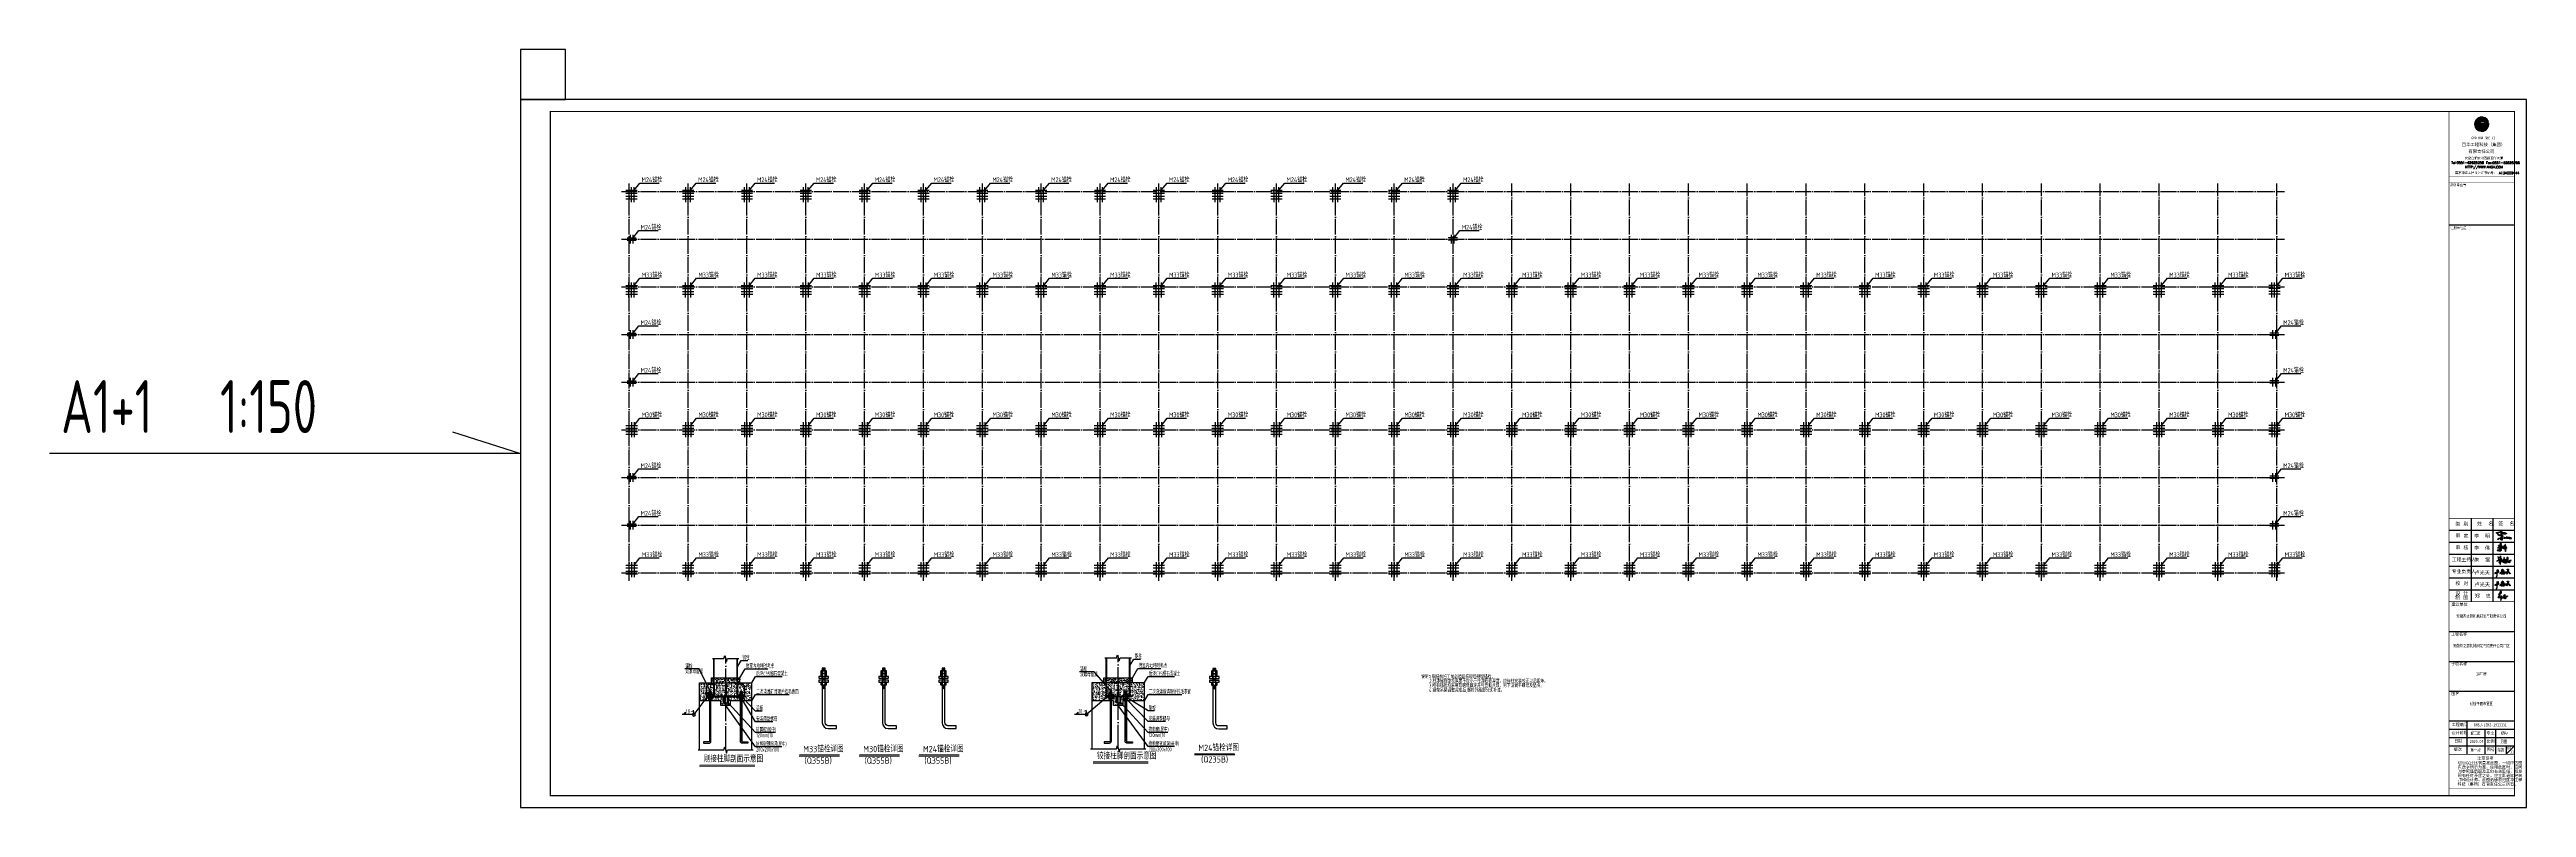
# Model space of a CAD drawing. Extents: x 8844666 to 9156203, y 1662182 to 2655606.
# Drawn here: x 8844666 to 9156203, y 2270669 to 2366081 of the extents above; entities that cross this region are included whole.
import ezdxf
from ezdxf.enums import TextEntityAlignment as Align

# ---------------------------------------------------------------- set-up
doc = ezdxf.new("R2010")
doc.units = 0
doc.header["$LTSCALE"] = 1000
doc.header["$MEASUREMENT"] = 0
doc.linetypes.add('DOTE', pattern=[2.42, 2, -0.2, 0.02, -0.2])
doc.layers.get('0').update_dxf_attribs({"linetype": 'CONTINUOUS'})
for name, color, linetype in [('10', 7, 'CONTINUOUS'), ('11', 3, 'CONTINUOUS'), ('116', 1, 'CONTINUOUS'), ('14', 142, 'CONTINUOUS'), ('BOLT', 3, 'CONTINUOUS'), ('DIM_SYMB', 3, 'CONTINUOUS'), ('DOTE', 8, 'DOTE'), ('PP-PM-TK', 7, 'CONTINUOUS'), ('PUB_TEXT', 7, 'CONTINUOUS'), ('PUB_TITLE', 4, 'CONTINUOUS'), ('一般文字', 6, 'CONTINUOUS'), ('加强板', 3, 'CONTINUOUS'), ('填充', 8, 'CONTINUOUS'), ('填满-深', 8, 'CONTINUOUS'), ('焊缝标注', 6, 'CONTINUOUS'), ('独立基础', 2, 'CONTINUOUS'), ('签名', 255, 'CONTINUOUS'), ('螺栓', 15, 'CONTINUOUS')]:
    doc.layers.add(name, color=color, linetype=linetype)
doc.layers.add('HATCH', color=9, linetype='CONTINUOUS', lineweight=9)
doc.styles.add('-黑体', font='')
doc.styles.add('_HZTXT', font='atssdeng.shx', dxfattribs={"width": 0.8, "bigfont": 'atssdchn.shx'})
doc.styles.add('STYLE1', font='simhei.ttf', dxfattribs={"width": 0.8})
doc.styles.add('TQ', font='txt.shx', dxfattribs={"width": 0.8, "bigfont": 'hztxt.shx'})
doc.styles.add('TSSD', font='tssdeng.shx', dxfattribs={"width": 0.65, "bigfont": 'tssdchn.shx'})
doc.styles.add('TSSD_DIMENSION', font='atssdeng.shx', dxfattribs={"width": 0.7, "bigfont": 'atssdchn.shx'})
doc.styles.add('TSSD_REIN', font='atssdeng.shx', dxfattribs={"width": 0.7, "bigfont": 'atssdchn.shx'})
doc.styles.add('仿宋', font='', dxfattribs={"width": 0.8})
doc.styles.get('-黑体').set_extended_font_data('SimSun')
doc.styles.get('仿宋').set_extended_font_data('SimSun')
pattern_1 = [(50, (0, 0), (358.630091, -31.376067), [37.5, -412.5]), (355, (0, 0), (-69.375667, 376.096067), [30, -330]), (100.4514, (29.9, -2.6), (289.254691, 344.719771), [31.870095, -350.571056]), (46.1842, (0, 100), (533.620524, -82.759507), [56.25, -618.75]), (96.6356, (44.47, 93.1), (467.331353, 487.058935), [47.805144, -525.8565]), (351.1842, (0, 100), (467.330973, 487.0593), [45, -495]), (21, (50, 75), (298.453526, -201.309445), [37.5, -412.5]), (326, (50, 75), (121.657666, 362.575023), [30, -330]), (71.4514, (74.87, 58.22), (420.111314, 161.265248), [31.870095, -350.571056]), (37.5, (0, 0), (6.0799277, 166.446927), [0, -326, 0, -335, 0, -331.25]), (7.5, (0, 0), (131.5347687, 197.205856), [0, -191, 0, -318.5, 0, -126.25]), (327.5, (-111.5, 0), (266.911218, -11.2774359), [0, -125, 0, -390, 0, -517.5]), (317.5, (-161.5, 0), (291.593085, 50.052491), [0, -162.5, 0, -259, 0, -367.5])]
pattern_2 = [(10, (7369831.1, 1887585.653), (-5.426506, 30.775242), [])]

# ---------------------------------------------------------------- blocks, each defined once
blk = doc.blocks.new('*U34')
at = {"layer": 'PP-PM-TK', "color": 1}
for points in [[(-734, 26), (-725, -117), (-725, 92)], [(-725, 92), (-715, -155), (-715, 168)], [(-725, -117), (-725, 92), (-715, -155)], [(-715, 168), (-689, -255), (-689, 245)], [(-715, -155), (-715, 168), (-689, -255)], [(-689, 245), (-669, -296), (-669, 303)], [(-689, -255), (-689, 245), (-669, -296)], [(-669, 303), (-627, -384), (-627, 377)], [(-669, -296), (-669, 303), (-627, -384)], [(-627, 377), (-598, -422), (-598, 427)], [(-627, -384), (-627, 377), (-598, -422)], [(-598, 427), (-540, -498), (-540, 493)], [(-598, -422), (-598, 427), (-540, -498)], [(-540, 493), (-504, -531), (-504, 535)], [(-540, -498), (-540, 493), (-504, -531)], [(-504, 535), (-434, -593), (-434, 589)], [(-504, -531), (-504, 535), (-434, -593)], [(-434, 589), (-390, -619), (-390, 622)], [(-434, -593), (-434, 589), (-390, -619)], [(-390, 622), (-310, -666), (-310, 662)], [(-390, -619), (-390, 622), (-310, -666)], [(-310, 662), (-302, -669), (-302, 667)], [(-310, -666), (-310, 662), (-302, -669)], [(-302, 667), (-300, 1), (-300, 667)], [(-300, 667), (-299, 9), (-299, 668)], [(-299, 668), (-289, 51), (-289, 673)], [(-289, 673), (-287, 62), (-287, 674)], [(-287, 674), (-274, 89), (-274, 680)], [(-274, 680), (-262, 115), (-262, 686)], [(-262, 686), (-255, 126), (-255, 688)], [(-262, 686), (-262, 115), (-262, 686)], [(-255, 688), (-231, 157), (-231, 695)], [(-231, 695), (-227, 163), (-227, 696)], [(-227, 696), (-222, 168), (-222, 697)], [(-222, 697), (-221, 168), (-221, 697)], [(-222, 3), (-221, -43), (-221, 4)], [(-221, 697), (-215, 174), (-215, 699)], [(-221, 4), (-215, -82), (-215, 32)], [(-221, -43), (-221, 4), (-215, -82)], [(-215, 699), (-211, 177), (-211, 700)], [(-215, 32), (-211, -92), (-211, 48)], [(-215, -82), (-215, 32), (-211, -92)], [(-211, 700), (-202, 186), (-202, 703)], [(-211, 48), (-202, -118), (-202, 68)], [(-211, -92), (-211, 48), (-202, -118)], [(-202, 703), (-199, 188), (-199, 704)], [(-202, 68), (-199, -122), (-199, 73)], [(-202, -118), (-202, 68), (-199, -122)], [(-199, 704), (-185, 201), (-185, 708)], [(-199, 73), (-185, -143), (-185, 93)], [(-199, -122), (-199, 73), (-185, -143)], [(-185, 708), (-183, 203), (-183, 708)], [(-185, 93), (-183, -145), (-183, 96)], [(-185, -143), (-185, 93), (-183, -145)], [(-183, 708), (-179, 206), (-179, 709)], [(-183, 96), (-179, -149), (-179, 100)], [(-183, -145), (-183, 96), (-179, -149)], [(-179, 709), (-176, 208), (-176, 710)], [(-179, 100), (-176, -152), (-176, 103)], [(-179, -149), (-179, 100), (-176, -152)], [(-176, 710), (-175, 208), (-175, 710)], [(-176, 103), (-175, -153), (-175, 104)], [(-176, -152), (-176, 103), (-175, -153)], [(-175, 710), (-163, 216), (-163, 714)], [(-175, 104), (-163, -165), (-163, 116)], [(-175, -153), (-175, 104), (-163, -165)], [(-163, 714), (-142, 228), (-142, 719)], [(-163, 116), (-142, -181), (-142, 137)], [(-163, -165), (-163, 116), (-142, -181)], [(-142, 719), (-124, 239), (-124, 724)], [(-142, 137), (-124, -195), (-124, 151)], [(-142, -181), (-142, 137), (-124, -195)], [(-124, 724), (-123, 240), (-123, 724)], [(-124, 151), (-123, -196), (-123, 152)], [(-124, -195), (-124, 151), (-123, -196)], [(-123, 724), (-122, 240), (-122, 724)], [(-123, 152), (-122, -196), (-122, 153)], [(-123, -196), (-123, 152), (-122, -196)], [(-122, 724), (-114, 243), (-114, 725)], [(-122, 153), (-114, -202), (-114, 157)], [(-122, -196), (-122, 153), (-114, -202)], [(-114, 725), (-112, 244), (-112, 725)], [(-114, 157), (-112, 107), (-112, 158)], [(-114, -202), (-114, 87), (-112, -204)], [(-112, 725), (-112, 244), (-112, 725)], [(-112, 725), (-111, 244), (-111, 725)], [(-112, 158), (-111, 117), (-111, 159)], [(-112, 158), (-112, 108), (-112, 158)], [(-112, -204), (-112, 45), (-112, -204)], [(-112, -204), (-112, 42), (-111, -204)], [(-111, 725), (-110, 245), (-110, 725)], [(-111, 159), (-110, 119), (-110, 159)], [(-111, -204), (-111, 38), (-110, -205)], [(-110, 725), (-105, 247), (-105, 725)], [(-110, 159), (-105, 131), (-105, 162)], [(-110, -205), (-110, 34), (-105, -208)], [(-105, 725), (-102, 248), (-102, 726)], [(-105, 162), (-102, 135), (-102, 164)], [(-105, -208), (-105, 12), (-102, -210)], [(-102, 726), (-101, 249), (-101, 726)], [(-102, 164), (-101, 137), (-101, 165)], [(-101, 726), (-95, 251), (-95, 726)], [(-101, 165), (-95, 145), (-95, 166)], [(-95, 726), (-89, 254), (-89, 727)], [(-95, 166), (-89, 151), (-89, 167)], [(-89, 727), (-85, 255), (-85, 727)], [(-85, 727), (-83, 256), (-83, 727)], [(-83, 727), (-79, 257), (-79, 727)], [(-79, 727), (-59, 265), (-59, 729)], [(-59, 729), (-54, 267), (-54, 729)], [(-54, 729), (-45, 270), (-45, 730)], [(-45, 730), (-34, 272), (-34, 731)], [(-34, 731), (-28, 273), (-28, 731)], [(-28, 731), (-19, 276), (-19, 732)], [(-19, 732), (-12, 276), (-12, 732)], [(-12, 732), (-10, 277), (-10, 732)], [(-12, 25), (-10, 11), (-10, 47)], [(-10, 732), (-10, 277), (-10, 732)], [(-10, 732), (-9, 277), (-9, 732)], [(-10, 47), (-9, 4), (-9, 50)], [(-10, 11), (-10, 47), (-10, 10)], [(-10, 47), (-10, 10), (-10, 47)], [(-10, 10), (-10, 47), (-9, 4)], [(-9, 732), (-4, 277), (-4, 733)], [(-9, 50), (-4, -7), (-4, 68)], [(-9, 4), (-9, 50), (-4, -7)], [(-4, 733), (-3, 277), (-3, 733)], [(-4, 68), (-3, -8), (-3, 69)], [(-4, -7), (-4, 68), (-3, -8)], [(-3, 733), (2, 278), (2, 733)], [(-3, 69), (2, -19), (2, 80)], [(-3, -8), (-3, 69), (2, -19)], [(2, 733), (7, 279), (7, 734)], [(2, 80), (7, -24), (7, 87)], [(2, -19), (2, 80), (7, -24)], [(7, 734), (16, 280), (16, 734)], [(7, 87), (16, -35), (16, 98)], [(7, -24), (7, 87), (16, -35)], [(16, 280), (16, 734), (18, 279)], [(16, 734), (18, 279), (18, 734)], [(16, 98), (18, -37), (18, 100)], [(16, -35), (16, 98), (18, -37)], [(18, 279), (18, 734), (21, 279)], [(18, 100), (21, -39), (21, 103)], [(18, -37), (18, 100), (21, -39)], [(21, 279), (21, 734), (28, 279)], [(21, 103), (28, -45), (28, 111)], [(21, -39), (21, 103), (28, -45)], [(28, 279), (28, 733), (30, 279)], [(28, 111), (30, -46), (30, 113)], [(28, -45), (28, 111), (30, -46)], [(30, 279), (30, 733), (40, 278)], [(30, 113), (40, -53), (40, 121)], [(30, -46), (30, 113), (40, -53)], [(40, 278), (40, 732), (44, 278)], [(40, 121), (44, -56), (44, 124)], [(40, -53), (40, 121), (44, -56)], [(44, 278), (44, 731), (58, 277)], [(44, 124), (58, -63), (58, 135)], [(44, -56), (44, 124), (58, -63)], [(58, 277), (58, 730), (69, 276)], [(58, -63), (58, 135), (69, -69)], [(69, 276), (69, 728), (70, 276)], [(69, -69), (69, 126), (70, -69)], [(70, 276), (70, 728), (84, 275)], [(70, -69), (70, 125), (84, -74)], [(84, 275), (84, 726), (85, 275)], [(84, -74), (84, 113), (85, -74)], [(85, 275), (85, 726), (108, 274)], [(85, -74), (85, 112), (108, -81)], [(108, 274), (108, 723), (108, 274)], [(108, 274), (108, 723), (108, 274)], [(108, 274), (108, 723), (109, 274)], [(108, -81), (108, 88), (108, -82)], [(108, -82), (108, 87), (108, -82)], [(108, -82), (108, 87), (109, -82)], [(109, 274), (109, 723), (112, 273)], [(109, -82), (109, 87), (112, -82)], [(112, 273), (112, 723), (135, 270)], [(112, -82), (112, 84), (135, -86)], [(135, 270), (135, 720), (147, 269)], [(135, -86), (135, 66), (147, -88)], [(147, 269), (147, 719), (152, 268)], [(147, -88), (147, 62), (152, -88)], [(152, 268), (152, 718), (152, 268)], [(152, 268), (152, 718), (159, 268)], [(152, -88), (152, 60), (152, -89)], [(152, -89), (152, 60), (159, -89)], [(159, 268), (159, 717), (160, 267)], [(159, -89), (159, 59), (160, -89)], [(160, 267), (160, 717), (164, 267)], [(160, -89), (160, 59), (164, -89)], [(164, 267), (164, 716), (171, 265)], [(164, -89), (164, 59), (171, -89)], [(171, 265), (171, 713), (179, 263)], [(171, 58), (179, -90), (179, 60)], [(171, -89), (171, 58), (179, -90)], [(179, 263), (179, 711), (185, 262)], [(179, 60), (185, -90), (185, 61)], [(179, -90), (179, 60), (185, -90)], [(185, 262), (185, 709), (191, 261)], [(185, 61), (191, -90), (191, 62)], [(191, 261), (191, 707), (207, 254)], [(191, 62), (207, -89), (207, 65)], [(207, 254), (207, 702), (209, 253)], [(207, 65), (209, -89), (209, 66)], [(209, 253), (209, 701), (217, 250)], [(209, 66), (217, -89), (217, 70)], [(217, 250), (217, 698), (225, 244)], [(217, 70), (225, -89), (225, 75)], [(225, 244), (225, 696), (243, 230)], [(225, 75), (243, -87), (243, 86)], [(243, 230), (243, 690), (246, 228)], [(243, 86), (246, -86), (246, 91)], [(246, 228), (246, 689), (248, 227)], [(246, 91), (248, -86), (248, 93)], [(248, 227), (248, 688), (249, 226)], [(248, 93), (249, -86), (249, 94)], [(249, 226), (249, 688), (255, 216)], [(249, 94), (255, -86), (255, 102)], [(255, 216), (255, 686), (266, 199)], [(255, 102), (266, -84), (266, 117)], [(266, 199), (266, 682), (270, 192)], [(266, 117), (270, -84), (270, 133)], [(270, 192), (270, 681), (276, 155)], [(270, 133), (276, -83), (276, 155)], [(569, -14), (588, -190), (588, 2)], [(588, 2), (593, -187), (593, 6)], [(593, 6), (610, -177), (610, 20)], [(610, 20), (616, -173), (616, 25)], [(616, 25), (618, -171), (618, 27)], [(618, 27), (637, -159), (637, 43)], [(637, 43), (643, -155), (643, 48)], [(643, 48), (653, -148), (653, 57)], [(653, 57), (662, -142), (662, 66)], [(662, 66), (664, -140), (664, 68)], [(664, 68), (683, -126), (683, 86)], [(683, 86), (711, -105), (711, 112)], [(711, 112), (724, -95), (724, 124)], [(-302, -669), (-302, -30), (-300, -669)], [(-300, -669), (-300, -43), (-299, -670)], [(-299, -670), (-299, -61), (-289, -673)], [(-289, -673), (-289, -97), (-287, -674)], [(-287, -674), (-287, -102), (-274, -679)], [(-274, -679), (-274, -130), (-262, -683)], [(-262, -683), (-262, -150), (-262, -683)], [(-262, -683), (-262, -150), (-255, -686)], [(-255, -686), (-255, -162), (-231, -694)], [(-231, -694), (-231, -192), (-227, -695)], [(-227, -695), (-227, -195), (-222, -697)], [(-222, -697), (-222, -201), (-221, -697)], [(-221, -697), (-221, -201), (-215, -699)], [(-215, -699), (-215, -207), (-211, -701)], [(-211, -701), (-211, -210), (-202, -704)], [(-202, -704), (-202, -219), (-199, -705)], [(-199, -705), (-199, -222), (-185, -710)], [(-185, -710), (-185, -235), (-183, -711)], [(-183, -711), (-183, -237), (-179, -712)], [(-179, -712), (-179, -241), (-176, -713)], [(-176, -713), (-176, -244), (-175, -713)], [(-175, -713), (-175, -244), (-163, -715)], [(-163, -715), (-163, -252), (-142, -718)], [(-142, -718), (-142, -265), (-124, -721)], [(-124, -721), (-124, -276), (-123, -721)], [(-123, -721), (-123, -277), (-122, -721)], [(-122, -721), (-122, -277), (-114, -722)], [(-114, -722), (-114, -282), (-112, -723)], [(-112, -723), (-112, -284), (-112, -723)], [(-112, -723), (-112, -284), (-111, -723)], [(-111, -723), (-111, -284), (-110, -723)], [(-110, -723), (-110, -285), (-105, -724)], [(-105, -724), (-105, -287), (-102, -724)], [(-102, -210), (-102, -2), (-101, -212)], [(-102, -724), (-102, -288), (-101, -724)], [(-101, -212), (-101, -5), (-95, -215)], [(-101, -724), (-101, -289), (-95, -725)], [(-95, -215), (-95, -17), (-89, -219)], [(-95, -725), (-95, -291), (-89, -726)], [(-89, -219), (-89, -28), (-85, -222)], [(-89, -726), (-89, -294), (-85, -727)], [(-85, -222), (-85, -35), (-83, -223)], [(-85, -727), (-85, -295), (-83, -727)], [(-83, -223), (-83, -39), (-79, -226)], [(-83, -727), (-83, -296), (-79, -727)], [(-79, -226), (-79, -46), (-59, -239)], [(-79, -727), (-79, -298), (-59, -730)], [(-59, -239), (-59, -68), (-54, -241)], [(-59, -730), (-59, -306), (-54, -731)], [(-54, -241), (-54, -73), (-45, -246)], [(-54, -731), (-54, -308), (-45, -732)], [(-45, -246), (-45, -83), (-34, -252)], [(-45, -732), (-45, -312), (-34, -734)], [(-34, -252), (-34, -91), (-28, -254)], [(-28, -254), (-28, -95), (-19, -259)], [(-19, -259), (-19, -101), (-12, -263)], [(-12, -263), (-12, -106), (-10, -264)], [(-10, -264), (-10, -108), (-10, -264)], [(-10, -264), (-10, -108), (-9, -264)], [(-9, -264), (-9, -108), (-4, -267)], [(-4, -267), (-4, -111), (-3, -267)], [(-3, -267), (-3, -111), (2, -269)], [(2, -269), (2, -114), (7, -270)], [(7, -270), (7, -116), (16, -273)], [(16, -273), (16, -121), (18, -274)], [(18, -274), (18, -122), (21, -274)], [(21, -274), (21, -123), (28, -277)], [(28, -277), (28, -127), (30, -277)], [(30, -277), (30, -128), (40, -280)], [(40, -280), (40, -131), (44, -281)], [(44, -281), (44, -133), (58, -283)], [(58, -283), (58, -137), (69, -285)], [(69, -285), (69, -141), (70, -285)], [(70, -285), (70, -141), (84, -288)], [(84, -288), (84, -144), (85, -288)], [(85, -288), (85, -144), (108, -289)], [(108, -289), (108, -149), (108, -289)], [(108, -289), (108, -149), (108, -289)], [(108, -289), (108, -149), (109, -289)], [(109, -289), (109, -150), (112, -289)], [(112, -289), (112, -150), (135, -291)], [(135, -291), (135, -153), (147, -291)], [(147, -291), (147, -154), (152, -291)], [(152, -291), (152, -155), (152, -291)], [(152, -291), (152, -155), (159, -292)], [(152, -344), (152, -716), (152, -344)], [(152, -344), (159, -714), (159, -344)], [(159, -292), (159, -155), (160, -292)], [(159, -344), (160, -714), (160, -344)], [(160, -292), (160, -156), (164, -292)], [(160, -344), (164, -713), (164, -344)], [(164, -292), (164, -156), (171, -292)], [(164, -344), (171, -711), (171, -344)], [(171, -292), (171, -156), (179, -293)], [(171, -344), (179, -709), (179, -343)], [(179, -343), (185, -707), (185, -343)], [(185, -343), (191, -706), (191, -343)], [(191, -343), (207, -702), (207, -342)], [(207, -156), (209, -291), (209, -156)], [(207, -342), (209, -701), (209, -342)], [(209, -156), (217, -291), (217, -155)], [(209, -342), (217, -699), (217, -342)], [(217, -155), (225, -290), (225, -155)], [(217, -342), (225, -697), (225, -341)], [(225, -155), (243, -289), (243, -153)], [(225, -341), (243, -693), (243, -340)], [(243, -153), (246, -289), (246, -153)], [(243, -340), (246, -692), (246, -340)], [(246, -153), (248, -289), (248, -153)], [(246, -340), (248, -692), (248, -340)], [(248, -153), (249, -289), (249, -153)], [(248, -340), (249, -691), (249, -340)], [(249, -153), (255, -289), (255, -152)], [(249, -340), (255, -688), (255, -339)], [(255, -152), (266, -288), (266, -150)], [(255, -339), (266, -683), (266, -338)], [(266, -150), (270, -288), (270, -150)], [(266, -338), (270, -681), (270, -338)], [(270, -150), (276, -288), (276, -149)], [(270, -338), (276, -678), (276, -337)], [(276, -149), (283, -287), (283, -147)], [(276, -337), (283, -675), (283, -337)], [(283, -147), (296, -287), (296, -145)], [(283, -337), (296, -669), (296, -335)], [(296, -145), (302, -286), (302, -144)], [(296, -335), (302, -666), (302, -335)], [(302, -144), (307, -286), (307, -143)], [(302, -335), (307, -664), (307, -334)], [(307, -143), (311, -285), (311, -142)], [(307, -334), (311, -662), (311, -334)], [(311, -142), (341, -281), (341, -133)], [(311, -334), (341, -648), (341, -328)], [(341, -133), (369, -276), (369, -125)], [(341, -328), (369, -634), (369, -323)], [(369, -125), (375, -275), (375, -123)], [(369, -323), (375, -631), (375, -322)], [(375, -123), (377, -275), (377, -123)], [(375, -322), (377, -631), (377, -322)], [(377, -123), (383, -273), (383, -121)], [(377, -322), (383, -626), (383, -320)], [(383, -121), (397, -269), (397, -115)], [(383, -320), (397, -616), (397, -316)], [(397, -115), (421, -264), (421, -104)], [(397, -316), (421, -598), (421, -309)], [(421, -104), (431, -261), (431, -100)], [(421, -309), (431, -591), (431, -307)], [(431, -100), (444, -256), (444, -94)], [(431, -307), (444, -581), (444, -303)], [(444, -94), (450, -254), (450, -91)], [(444, -303), (450, -576), (450, -300)], [(450, -91), (460, -250), (460, -87)], [(450, -300), (460, -569), (460, -297)], [(460, -87), (483, -242), (483, -74)], [(460, -297), (483, -552), (483, -288)], [(483, -74), (492, -239), (492, -68)], [(483, -288), (492, -546), (492, -285)], [(492, -68), (509, -231), (509, -58)], [(492, -68), (492, -239), (492, -68)], [(492, -284), (509, -527), (509, -278)], [(492, -285), (492, -545), (492, -284)], [(509, -58), (512, -229), (512, -56)], [(509, -278), (512, -524), (512, -277)], [(512, -56), (513, -229), (513, -55)], [(512, -277), (513, -522), (513, -276)], [(513, -55), (530, -221), (530, -43)], [(513, -276), (530, -504), (530, -269)], [(530, -43), (542, -215), (542, -35)], [(530, -269), (542, -491), (542, -263)], [(542, -35), (552, -210), (552, -28)], [(542, -263), (552, -480), (552, -258)], [(552, -28), (555, -209), (555, -25)], [(552, -258), (555, -476), (555, -257)], [(555, -25), (569, -201), (569, -14)], [(555, -257), (569, -461), (569, -251)], [(569, -251), (588, -440), (588, -242)], [(588, -242), (593, -432), (593, -239)], [(593, -239), (610, -405), (610, -232)], [(610, -232), (616, -395), (616, -229)], [(616, -229), (618, -391), (618, -228)], [(618, -228), (637, -360), (637, -219)], [(637, -219), (643, -350), (643, -217)], [(643, -217), (653, -334), (653, -212)], [(653, -212), (662, -318), (662, -207)], [(662, -207), (664, -312), (664, -206)], [(664, -206), (683, -260), (683, -197)], [(683, -260), (683, -197), (711, -183)]]:
    blk.add_solid(points, dxfattribs=at)
at = {"layer": 'PP-PM-TK', "color": 1, "extrusion": (0, 0, -1)}
for points in [[(302, -30), (302, 667), (300, 1)], [(300, 1), (300, 667), (299, 9)], [(299, 9), (299, 668), (289, 51)], [(289, 51), (289, 673), (287, 62)], [(287, 62), (287, 674), (274, 89)], [(274, 89), (274, 680), (262, 115)], [(262, 115), (262, 686), (262, 115)], [(262, 115), (262, 686), (255, 126)], [(255, 126), (255, 688), (231, 157)], [(231, 157), (231, 695), (227, 163)], [(227, 163), (227, 696), (222, 168)], [(222, 168), (222, 697), (221, 168)], [(221, 168), (221, 697), (215, 174)], [(215, 174), (215, 699), (211, 177)], [(211, 177), (211, 700), (202, 186)], [(202, 186), (202, 703), (199, 188)], [(199, 188), (199, 704), (185, 201)], [(185, 201), (185, 708), (183, 203)], [(183, 203), (183, 708), (179, 206)], [(179, 206), (179, 709), (176, 208)], [(176, 208), (176, 710), (175, 208)], [(175, 208), (175, 710), (163, 216)], [(163, 216), (163, 714), (142, 228)], [(142, 228), (142, 719), (124, 239)], [(124, 239), (124, 724), (123, 240)], [(123, 240), (123, 724), (122, 240)], [(122, 240), (122, 724), (114, 243)], [(114, 243), (114, 725), (112, 244)], [(114, 87), (114, 157), (112, 107)], [(114, 87), (112, -204), (112, 45)], [(112, 244), (112, 725), (112, 244)], [(112, 244), (112, 725), (111, 244)], [(112, 107), (112, 158), (112, 108)], [(112, 108), (112, 158), (111, 117)], [(112, 45), (112, -204), (112, 42)], [(112, 42), (111, -204), (111, 38)], [(111, 244), (111, 725), (110, 245)], [(111, 117), (111, 159), (110, 119)], [(111, 38), (110, -205), (110, 34)], [(110, 245), (110, 725), (105, 247)], [(110, 119), (110, 159), (105, 131)], [(110, 34), (105, -208), (105, 12)], [(105, 247), (105, 725), (102, 248)], [(105, 131), (105, 162), (102, 135)], [(105, 12), (102, -210), (102, -2)], [(102, 248), (102, 726), (101, 249)], [(102, 135), (102, 164), (101, 137)], [(101, 249), (101, 726), (95, 251)], [(101, 137), (101, 165), (95, 145)], [(95, 251), (95, 726), (89, 254)], [(95, 145), (95, 166), (89, 151)], [(89, 254), (89, 727), (85, 255)], [(89, 151), (89, 167), (85, 154)], [(89, 167), (85, 154), (85, 164)], [(85, 255), (85, 727), (83, 256)], [(85, 154), (85, 164), (83, 163)], [(83, 256), (83, 727), (79, 257)], [(79, 257), (79, 727), (59, 265)], [(59, 265), (59, 729), (54, 267)], [(54, 267), (54, 729), (45, 270)], [(45, 270), (45, 730), (34, 272)], [(34, 272), (34, 731), (28, 273)], [(28, 273), (28, 731), (19, 276)], [(19, 276), (19, 732), (12, 276)], [(12, 276), (12, 732), (10, 277)], [(10, 277), (10, 732), (10, 277)], [(10, 277), (10, 732), (9, 277)], [(9, 277), (9, 732), (4, 277)], [(4, 277), (4, 733), (3, 277)], [(3, 277), (3, 733), (-2, 278)], [(-2, 278), (-2, 733), (-7, 279)], [(-7, 279), (-7, 734), (-16, 280)], [(-18, 734), (-21, 279), (-21, 734)], [(-21, 734), (-28, 279), (-28, 733)], [(-28, 733), (-30, 279), (-30, 733)], [(-30, 733), (-40, 278), (-40, 732)], [(-40, 732), (-44, 278), (-44, 731)], [(-44, 731), (-58, 277), (-58, 730)], [(-58, 730), (-69, 276), (-69, 728)], [(-58, 135), (-69, -69), (-69, 126)], [(-69, 728), (-70, 276), (-70, 728)], [(-69, 126), (-70, -69), (-70, 125)], [(-70, 728), (-84, 275), (-84, 726)], [(-70, 125), (-84, -74), (-84, 113)], [(-84, 726), (-85, 275), (-85, 726)], [(-84, 113), (-85, -74), (-85, 112)], [(-85, 726), (-108, 274), (-108, 723)], [(-85, 112), (-108, -81), (-108, 88)], [(-108, 723), (-108, 274), (-108, 723)], [(-108, 723), (-108, 274), (-108, 723)], [(-108, 723), (-109, 274), (-109, 723)], [(-108, 88), (-108, -82), (-108, 87)], [(-108, 87), (-108, -82), (-108, 87)], [(-108, 87), (-109, -82), (-109, 87)], [(-109, 723), (-112, 273), (-112, 723)], [(-109, 87), (-112, -82), (-112, 84)], [(-112, 723), (-135, 270), (-135, 720)], [(-112, 84), (-135, -86), (-135, 66)], [(-135, 720), (-147, 269), (-147, 719)], [(-135, 66), (-147, -88), (-147, 62)], [(-147, 719), (-152, 268), (-152, 718)], [(-147, 62), (-152, -88), (-152, 60)], [(-152, 718), (-152, 268), (-152, 718)], [(-152, 718), (-159, 268), (-159, 717)], [(-152, 60), (-152, -89), (-152, 60)], [(-152, 60), (-159, -89), (-159, 59)], [(-159, 717), (-160, 267), (-160, 717)], [(-159, 59), (-160, -89), (-160, 59)], [(-160, 717), (-164, 267), (-164, 716)], [(-160, 59), (-164, -89), (-164, 59)], [(-164, 716), (-171, 265), (-171, 713)], [(-164, 59), (-171, -89), (-171, 58)], [(-171, 713), (-179, 263), (-179, 711)], [(-179, 711), (-185, 262), (-185, 709)], [(-185, 709), (-191, 261), (-191, 707)], [(-185, -90), (-185, 61), (-191, -90)], [(-191, 707), (-207, 254), (-207, 702)], [(-191, -90), (-191, 62), (-207, -89)], [(-207, 702), (-209, 253), (-209, 701)], [(-207, -89), (-207, 65), (-209, -89)], [(-209, 701), (-217, 250), (-217, 698)], [(-209, -89), (-209, 66), (-217, -89)], [(-217, 698), (-225, 244), (-225, 696)], [(-217, -89), (-217, 70), (-225, -89)], [(-225, 696), (-243, 230), (-243, 690)], [(-225, -89), (-225, 75), (-243, -87)], [(-243, 690), (-246, 228), (-246, 689)], [(-243, -87), (-243, 86), (-246, -86)], [(-246, 689), (-248, 227), (-248, 688)], [(-246, -86), (-246, 91), (-248, -86)], [(-248, 688), (-249, 226), (-249, 688)], [(-248, -86), (-248, 93), (-249, -86)], [(-249, 688), (-255, 216), (-255, 686)], [(-249, -86), (-249, 94), (-255, -86)], [(-255, 686), (-266, 199), (-266, 682)], [(-255, -86), (-255, 102), (-266, -84)], [(-266, 682), (-270, 192), (-270, 681)], [(-266, -84), (-266, 117), (-270, -84)], [(-270, 681), (-276, 155), (-276, 679)], [(-270, -84), (-270, 133), (-276, -83)], [(-276, -83), (-276, 679), (-283, -83)], [(-276, 679), (-283, -83), (-283, 677)], [(-283, -83), (-283, 677), (-296, -80)], [(-283, 677), (-296, -80), (-296, 672)], [(-296, -80), (-296, 672), (-302, -79)], [(-296, 672), (-302, -79), (-302, 669)], [(-302, -79), (-302, 669), (-307, -78)], [(-302, 669), (-307, -78), (-307, 666)], [(-307, -78), (-307, 666), (-311, -77)], [(-307, 666), (-311, -77), (-311, 664)], [(-311, -77), (-311, 664), (-341, -71)], [(-311, 664), (-341, -71), (-341, 647)], [(-341, -71), (-341, 647), (-369, -62)], [(-341, 647), (-369, -62), (-369, 631)], [(-369, -62), (-369, 631), (-375, -61)], [(-369, 631), (-375, -61), (-375, 628)], [(-375, -61), (-375, 628), (-377, -60)], [(-375, 628), (-377, -60), (-377, 627)], [(-377, -60), (-377, 627), (-383, -58)], [(-377, 627), (-383, -58), (-383, 623)], [(-383, -58), (-383, 623), (-397, -54)], [(-383, 623), (-397, -54), (-397, 616)], [(-397, -54), (-397, 616), (-421, -43)], [(-397, 616), (-421, -43), (-421, 602)], [(-421, -43), (-421, 602), (-431, -38)], [(-421, 602), (-431, -38), (-431, 594)], [(-431, -38), (-431, 594), (-444, -32)], [(-431, 594), (-444, -32), (-444, 582)], [(-444, -32), (-444, 582), (-450, -29)], [(-444, 582), (-450, -29), (-450, 577)], [(-450, -29), (-450, 577), (-460, -23)], [(-450, 577), (-460, -23), (-460, 568)], [(-460, -23), (-460, 568), (-483, -10)], [(-460, 568), (-483, -10), (-483, 549)], [(-483, -10), (-483, 549), (-492, -3)], [(-483, 549), (-492, -3), (-492, 541)], [(-492, -3), (-492, 541), (-492, -3)], [(-492, 541), (-492, -3), (-492, 541)], [(-492, -3), (-492, 541), (-509, 10)], [(-492, 541), (-509, 10), (-509, 527)], [(-509, 10), (-509, 527), (-512, 12)], [(-509, 527), (-512, 12), (-512, 524)], [(-512, 12), (-512, 524), (-513, 13)], [(-512, 524), (-513, 13), (-513, 523)], [(-513, 13), (-513, 523), (-530, 27)], [(-513, 523), (-530, 27), (-530, 509)], [(-530, 27), (-530, 509), (-542, 38)], [(-530, 509), (-542, 38), (-542, 493)], [(-542, 38), (-542, 493), (-552, 48)], [(-542, 493), (-552, 48), (-552, 481)], [(-552, 48), (-552, 481), (-555, 52)], [(-552, 481), (-555, 52), (-555, 476)], [(-555, 52), (-555, 476), (-569, 65)], [(-555, 476), (-569, 65), (-569, 460)], [(-569, 65), (-569, 460), (-588, 89)], [(-569, 460), (-588, 89), (-588, 435)], [(-588, 89), (-588, 435), (-593, 95)], [(-588, 435), (-593, 95), (-593, 429)], [(-588, -190), (-588, 2), (-593, -187)], [(-593, 95), (-593, 429), (-610, 118)], [(-593, 429), (-610, 118), (-610, 408)], [(-593, -187), (-593, 6), (-610, -177)], [(-610, 118), (-610, 408), (-616, 126)], [(-610, 408), (-616, 126), (-616, 400)], [(-610, -177), (-610, 20), (-616, -173)], [(-616, 126), (-616, 400), (-618, 131)], [(-616, 400), (-618, 131), (-618, 397)], [(-616, -173), (-616, 25), (-618, -171)], [(-618, 131), (-618, 397), (-637, 164)], [(-618, 397), (-637, 164), (-637, 361)], [(-618, -171), (-618, 27), (-637, -159)], [(-637, 164), (-637, 361), (-643, 175)], [(-637, 361), (-643, 175), (-643, 349)], [(-637, -159), (-637, 43), (-643, -155)], [(-643, 175), (-643, 349), (-653, 192)], [(-643, 349), (-653, 192), (-653, 330)], [(-643, -155), (-643, 48), (-653, -148)], [(-653, 192), (-653, 330), (-662, 217)], [(-653, 330), (-662, 217), (-662, 311)], [(-653, -148), (-653, 57), (-662, -142)], [(-662, 217), (-662, 311), (-664, 222)], [(-662, 311), (-664, 222), (-664, 307)], [(-662, -142), (-662, 66), (-664, -140)], [(-664, 222), (-664, 307), (-683, 270)], [(-664, -140), (-664, 68), (-683, -126)], [(-683, -126), (-683, 86), (-711, -105)], [(-711, -105), (-711, 112), (-724, -95)], [(-724, -95), (-724, 124), (-729, -91)], [(-724, 124), (-729, -91), (-729, 74)], [(-729, -91), (-729, 74), (-734, 17)], [(302, -30), (300, -669), (300, -43)], [(300, -43), (299, -670), (299, -61)], [(299, -61), (289, -673), (289, -97)], [(289, -97), (287, -674), (287, -102)], [(287, -102), (274, -679), (274, -130)], [(274, -130), (262, -683), (262, -150)], [(262, -150), (262, -683), (262, -150)], [(262, -150), (255, -686), (255, -162)], [(255, -162), (231, -694), (231, -192)], [(231, -192), (227, -695), (227, -195)], [(227, -195), (222, -697), (222, -201)], [(222, -201), (221, -697), (221, -201)], [(221, -201), (215, -699), (215, -207)], [(215, -207), (211, -701), (211, -210)], [(211, -210), (202, -704), (202, -219)], [(202, -219), (199, -705), (199, -222)], [(199, -222), (185, -710), (185, -235)], [(185, -235), (183, -711), (183, -237)], [(183, -237), (179, -712), (179, -241)], [(179, -241), (176, -713), (176, -244)], [(176, -244), (175, -713), (175, -244)], [(175, -244), (163, -715), (163, -252)], [(163, -252), (142, -718), (142, -265)], [(142, -265), (124, -721), (124, -276)], [(124, -276), (123, -721), (123, -277)], [(123, -277), (122, -721), (122, -277)], [(122, -277), (114, -722), (114, -282)], [(114, -282), (112, -723), (112, -284)], [(112, -284), (112, -723), (112, -284)], [(112, -284), (111, -723), (111, -284)], [(111, -284), (110, -723), (110, -285)], [(110, -285), (105, -724), (105, -287)], [(105, -287), (102, -724), (102, -288)], [(102, -2), (101, -212), (101, -5)], [(102, -288), (101, -724), (101, -289)], [(101, -5), (95, -215), (95, -17)], [(101, -289), (95, -725), (95, -291)], [(95, -17), (89, -219), (89, -28)], [(95, -291), (89, -726), (89, -294)], [(89, -28), (85, -222), (85, -35)], [(89, -294), (85, -727), (85, -295)], [(85, -35), (83, -223), (83, -39)], [(85, -295), (83, -727), (83, -296)], [(83, -39), (79, -226), (79, -46)], [(83, -296), (79, -727), (79, -298)], [(79, -46), (59, -239), (59, -68)], [(79, -298), (59, -730), (59, -306)], [(59, -68), (54, -241), (54, -73)], [(59, -306), (54, -731), (54, -308)], [(54, -73), (45, -246), (45, -83)], [(54, -308), (45, -732), (45, -312)], [(45, -83), (34, -252), (34, -91)], [(45, -312), (34, -734), (34, -316)], [(34, -91), (28, -254), (28, -95)], [(34, -734), (34, -316), (28, -734)], [(34, -316), (28, -734), (28, -319)], [(28, -95), (19, -259), (19, -101)], [(28, -734), (28, -319), (19, -733)], [(28, -319), (19, -733), (19, -321)], [(19, -101), (12, -263), (12, -106)], [(19, -733), (19, -321), (12, -733)], [(19, -321), (12, -733), (12, -322)], [(12, -106), (10, -264), (10, -108)], [(12, -733), (12, -322), (10, -733)], [(12, -322), (10, -733), (10, -323)], [(10, -108), (10, -264), (10, -108)], [(10, -108), (9, -264), (9, -108)], [(10, -733), (10, -323), (10, -733)], [(10, -323), (10, -733), (10, -323)], [(10, -733), (10, -323), (9, -733)], [(10, -323), (9, -733), (9, -323)], [(9, -108), (4, -267), (4, -111)], [(9, -733), (9, -323), (4, -732)], [(9, -323), (4, -732), (4, -324)], [(4, -111), (3, -267), (3, -111)], [(4, -732), (4, -324), (3, -732)], [(4, -324), (3, -732), (3, -324)], [(3, -111), (-2, -269), (-2, -114)], [(3, -732), (3, -324), (-2, -732)], [(3, -324), (-2, -732), (-2, -326)], [(-2, -114), (-7, -270), (-7, -116)], [(-2, -732), (-2, -326), (-7, -732)], [(-2, -326), (-7, -732), (-7, -327)], [(-7, -116), (-16, -273), (-16, -121)], [(-7, -732), (-7, -327), (-16, -731)], [(-7, -327), (-16, -731), (-16, -329)], [(-16, -121), (-18, -274), (-18, -122)], [(-16, -731), (-16, -329), (-18, -731)], [(-16, -329), (-18, -731), (-18, -329)], [(-18, -122), (-21, -274), (-21, -123)], [(-18, -731), (-18, -329), (-21, -731)], [(-18, -329), (-21, -731), (-21, -330)], [(-21, -123), (-28, -277), (-28, -127)], [(-21, -731), (-21, -330), (-28, -731)], [(-21, -330), (-28, -731), (-28, -332)], [(-28, -127), (-30, -277), (-30, -128)], [(-28, -731), (-28, -332), (-30, -731)], [(-28, -332), (-30, -731), (-30, -332)], [(-30, -128), (-40, -280), (-40, -131)], [(-30, -731), (-30, -332), (-40, -730)], [(-30, -332), (-40, -730), (-40, -334)], [(-40, -131), (-44, -281), (-44, -133)], [(-40, -730), (-40, -334), (-44, -730)], [(-40, -334), (-44, -730), (-44, -335)], [(-44, -133), (-58, -283), (-58, -137)], [(-44, -730), (-44, -335), (-58, -729)], [(-44, -335), (-58, -729), (-58, -338)], [(-58, -137), (-69, -285), (-69, -141)], [(-58, -729), (-58, -338), (-69, -729)], [(-58, -338), (-69, -729), (-69, -339)], [(-69, -141), (-70, -285), (-70, -141)], [(-69, -729), (-69, -339), (-70, -729)], [(-69, -339), (-70, -729), (-70, -339)], [(-70, -141), (-84, -288), (-84, -144)], [(-70, -729), (-70, -339), (-84, -728)], [(-70, -339), (-84, -728), (-84, -340)], [(-84, -144), (-85, -288), (-85, -144)], [(-84, -728), (-84, -340), (-85, -728)], [(-84, -340), (-85, -728), (-85, -340)], [(-85, -144), (-108, -289), (-108, -149)], [(-85, -728), (-85, -340), (-108, -727)], [(-85, -340), (-108, -727), (-108, -342)], [(-108, -149), (-108, -289), (-108, -149)], [(-108, -149), (-108, -289), (-108, -149)], [(-108, -149), (-109, -289), (-109, -150)], [(-108, -727), (-108, -342), (-108, -727)], [(-108, -342), (-108, -727), (-108, -342)], [(-108, -727), (-108, -342), (-108, -727)], [(-108, -342), (-108, -727), (-108, -342)], [(-108, -727), (-108, -342), (-109, -727)], [(-108, -342), (-109, -727), (-109, -342)], [(-109, -150), (-112, -289), (-112, -150)], [(-109, -727), (-109, -342), (-112, -726)], [(-109, -342), (-112, -726), (-112, -342)], [(-112, -150), (-135, -291), (-135, -153)], [(-112, -726), (-112, -342), (-135, -720)], [(-112, -342), (-135, -720), (-135, -343)], [(-135, -153), (-147, -291), (-147, -154)], [(-135, -720), (-135, -343), (-147, -717)], [(-135, -343), (-147, -717), (-147, -344)], [(-147, -154), (-152, -291), (-152, -155)], [(-147, -717), (-147, -344), (-152, -716)], [(-147, -344), (-152, -716), (-152, -344)], [(-152, -155), (-152, -291), (-152, -155)], [(-152, -155), (-159, -292), (-159, -155)], [(-152, -716), (-152, -344), (-152, -716)], [(-152, -716), (-152, -344), (-159, -714)], [(-159, -155), (-160, -292), (-160, -156)], [(-159, -714), (-159, -344), (-160, -714)], [(-160, -156), (-164, -292), (-164, -156)], [(-160, -714), (-160, -344), (-164, -713)], [(-164, -156), (-171, -292), (-171, -156)], [(-164, -713), (-164, -344), (-171, -711)], [(-171, -156), (-179, -293), (-179, -156)], [(-171, -711), (-171, -344), (-179, -709)], [(-179, -293), (-179, -156), (-185, -292)], [(-179, -156), (-185, -292), (-185, -156)], [(-179, -709), (-179, -343), (-185, -707)], [(-185, -292), (-185, -156), (-191, -292)], [(-185, -156), (-191, -292), (-191, -156)], [(-185, -707), (-185, -343), (-191, -706)], [(-191, -292), (-191, -156), (-207, -291)], [(-191, -156), (-207, -291), (-207, -156)], [(-191, -706), (-191, -343), (-207, -702)], [(-207, -291), (-207, -156), (-209, -291)], [(-207, -702), (-207, -342), (-209, -701)], [(-209, -291), (-209, -156), (-217, -291)], [(-209, -701), (-209, -342), (-217, -699)], [(-217, -291), (-217, -155), (-225, -290)], [(-217, -699), (-217, -342), (-225, -697)], [(-225, -290), (-225, -155), (-243, -289)], [(-225, -697), (-225, -341), (-243, -693)], [(-243, -289), (-243, -153), (-246, -289)], [(-243, -693), (-243, -340), (-246, -692)], [(-246, -289), (-246, -153), (-248, -289)], [(-246, -692), (-246, -340), (-248, -692)], [(-248, -289), (-248, -153), (-249, -289)], [(-248, -692), (-248, -340), (-249, -691)], [(-249, -289), (-249, -153), (-255, -289)], [(-249, -691), (-249, -340), (-255, -688)], [(-255, -289), (-255, -152), (-266, -288)], [(-255, -688), (-255, -339), (-266, -683)], [(-266, -288), (-266, -150), (-270, -288)], [(-266, -683), (-266, -338), (-270, -681)], [(-270, -288), (-270, -150), (-276, -288)], [(-270, -681), (-270, -338), (-276, -678)], [(-276, -288), (-276, -149), (-283, -287)], [(-276, -678), (-276, -337), (-283, -675)], [(-283, -287), (-283, -147), (-296, -287)], [(-283, -675), (-283, -337), (-296, -669)], [(-296, -287), (-296, -145), (-302, -286)], [(-296, -669), (-296, -335), (-302, -666)], [(-302, -286), (-302, -144), (-307, -286)], [(-302, -666), (-302, -335), (-307, -664)], [(-307, -286), (-307, -143), (-311, -285)], [(-307, -664), (-307, -334), (-311, -662)], [(-311, -285), (-311, -142), (-341, -281)], [(-311, -662), (-311, -334), (-341, -648)], [(-341, -281), (-341, -133), (-369, -276)], [(-341, -648), (-341, -328), (-369, -634)], [(-369, -276), (-369, -125), (-375, -275)], [(-369, -634), (-369, -323), (-375, -631)], [(-375, -275), (-375, -123), (-377, -275)], [(-375, -631), (-375, -322), (-377, -631)], [(-377, -275), (-377, -123), (-383, -273)], [(-377, -631), (-377, -322), (-383, -626)], [(-383, -273), (-383, -121), (-397, -269)], [(-383, -626), (-383, -320), (-397, -616)], [(-397, -269), (-397, -115), (-421, -264)], [(-397, -616), (-397, -316), (-421, -598)], [(-421, -264), (-421, -104), (-431, -261)], [(-421, -598), (-421, -309), (-431, -591)], [(-431, -261), (-431, -100), (-444, -256)], [(-431, -591), (-431, -307), (-444, -581)], [(-444, -256), (-444, -94), (-450, -254)], [(-444, -581), (-444, -303), (-450, -576)], [(-450, -254), (-450, -91), (-460, -250)], [(-450, -576), (-450, -300), (-460, -569)], [(-460, -250), (-460, -87), (-483, -242)], [(-460, -569), (-460, -297), (-483, -552)], [(-483, -242), (-483, -74), (-492, -239)], [(-483, -552), (-483, -288), (-492, -546)], [(-492, -239), (-492, -68), (-492, -239)], [(-492, -239), (-492, -68), (-509, -231)], [(-492, -545), (-492, -284), (-509, -527)], [(-492, -546), (-492, -285), (-492, -545)], [(-509, -231), (-509, -58), (-512, -229)], [(-509, -527), (-509, -278), (-512, -524)], [(-512, -229), (-512, -56), (-513, -229)], [(-512, -524), (-512, -277), (-513, -522)], [(-513, -229), (-513, -55), (-530, -221)], [(-513, -522), (-513, -276), (-530, -504)], [(-530, -221), (-530, -43), (-542, -215)], [(-530, -504), (-530, -269), (-542, -491)], [(-542, -215), (-542, -35), (-552, -210)], [(-542, -491), (-542, -263), (-552, -480)], [(-552, -210), (-552, -28), (-555, -209)], [(-552, -480), (-552, -258), (-555, -476)], [(-555, -209), (-555, -25), (-569, -201)], [(-555, -476), (-555, -257), (-569, -461)], [(-569, -201), (-569, -14), (-588, -190)], [(-569, -461), (-569, -251), (-588, -440)], [(-588, -440), (-588, -242), (-593, -432)], [(-593, -432), (-593, -239), (-610, -405)], [(-610, -405), (-610, -232), (-616, -395)], [(-616, -395), (-616, -229), (-618, -391)], [(-618, -391), (-618, -228), (-637, -360)], [(-637, -360), (-637, -219), (-643, -350)], [(-643, -350), (-643, -217), (-653, -334)], [(-653, -334), (-653, -212), (-662, -318)], [(-662, -318), (-662, -207), (-664, -312)], [(-664, -312), (-664, -206), (-683, -260)]]:
    blk.add_solid(points, dxfattribs=at)
blk = doc.blocks.new('70406170226736')
at = {"layer": 'PP-PM-TK', "color": 1}
for points in [[(58, 135), (84, 113), (108, 87), (121, 75), (135, 66), (152, 60), (171, 58), (190, 60), (209, 66), (227, 74), (243, 86), (256, 101), (266, 117), (273, 135), (276, 155), (275, 174), (270, 192), (261, 210), (249, 226), (234, 239), (217, 250), (191, 261), (164, 267), (108, 274), (62, 278), (16, 280), (-19, 276), (-54, 267), (-89, 255), (-122, 240), (-151, 224), (-179, 206), (-204, 186), (-227, 163), (-246, 140), (-262, 115), (-276, 89), (-287, 62), (-295, 32), (-300, 1), (-302, -30), (-299, -61), (-289, -97), (-274, -130), (-255, -162), (-231, -192), (-204, -219), (-175, -244), (-144, -266), (-110, -285), (-70, -304), (-28, -319), (14, -330), (58, -338), (105, -343), (152, -344), (246, -340), (311, -334), (375, -322), (444, -303), (512, -277), (637, -219), (711, -183)], [(724, 124), (643, 48), (600, 10), (555, -25), (509, -58), (460, -87), (422, -105), (383, -121), (343, -134), (302, -144), (255, -152), (207, -156), (159, -155), (112, -150), (69, -141), (28, -127), (-10, -108), (-45, -83), (-63, -65), (-79, -46), (-92, -24), (-102, -2), (-109, 20), (-112, 42), (-114, 87), (-114, 102), (-111, 117), (-105, 131), (-95, 145), (-85, 154), (-82, 159), (-83, 163), (-89, 167), (-95, 167), (-101, 165), (-123, 152), (-142, 137), (-163, 118), (-183, 96), (-199, 73), (-211, 48), (-218, 26), (-222, 3), (-223, -20), (-221, -43), (-215, -82), (-209, -101), (-202, -118), (-185, -143), (-163, -165), (-112, -204), (-59, -239), (-32, -254), (-3, -267), (40, -280), (85, -288), (132, -292), (179, -293), (243, -291), (307, -286), (369, -276), (431, -261), (492, -239), (552, -210), (610, -177), (664, -140), (729, -91)], [(58, 135), (30, 113), (17, 101), (7, 87), (-4, 68), (-10, 47), (-12, 25), (-9, 4), (-5, -8), (2, -19), (11, -30), (21, -39), (44, -56), (70, -69), (89, -76), (108, -82), (147, -88), (185, -90), (225, -89), (283, -83), (312, -78), (341, -71), (369, -63), (397, -54), (424, -42), (450, -29), (483, -10), (513, 13), (542, 38), (569, 65), (593, 95), (616, 126), (635, 159), (653, 192), (669, 231), (683, 270)]]:
    blk.add_lwpolyline(points, dxfattribs=at)
for start, end in [(21.5384, 345.55673), (352.85444, 9.73276)]:
    blk.add_arc((0, 0), 735, start, end, dxfattribs=at)
blk.add_blockref('*U34', (0, 0), dxfattribs=at)
blk = doc.blocks.new('A1-TK')
h = blk.add_hatch(color=7)
h.paths.add_polyline_path([(9150683, 1819194), (9150682, 1819200), (9150683, 1819204), (9150686, 1819206), (9150692, 1819208), (9150706, 1819204), (9150716, 1819198), (9150739, 1819188), (9150764, 1819180), (9150792, 1819172), (9150822, 1819169), (9150856, 1819166), (9150903, 1819163), (9150945, 1819163), (9150984, 1819164), (9151036, 1819171), (9151063, 1819173), (9151075, 1819178), (9151083, 1819186), (9151085, 1819194), (9151083, 1819206), (9151071, 1819220), (9151050, 1819234), (9151021, 1819248), (9150986, 1819260), (9150951, 1819272), (9150916, 1819281), (9150865, 1819292), (9150793, 1819305), (9150702, 1819321), (9150688, 1819321), (9150678, 1819320), (9150673, 1819322), (9150670, 1819328), (9150667, 1819336), (9150665, 1819344), (9150660, 1819366), (9150655, 1819390), (9150647, 1819410), (9150636, 1819425), (9150625, 1819434), (9150610, 1819440), (9150596, 1819436), (9150586, 1819418), (9150585, 1819395), (9150586, 1819364), (9150590, 1819347), (9150596, 1819333), (9150592, 1819328), (9150558, 1819329), (9150524, 1819330), (9150458, 1819330), (9150435, 1819327), (9150405, 1819321), (9150373, 1819316), (9150335, 1819306), (9150299, 1819299), (9150271, 1819294), (9150251, 1819297), (9150245, 1819297), (9150236, 1819292), (9150233, 1819278), (9150239, 1819256), (9150251, 1819244), (9150265, 1819238), (9150272, 1819233), (9150278, 1819220), (9150296, 1819197), (9150316, 1819174), (9150351, 1819139), (9150363, 1819128), (9150375, 1819123), (9150392, 1819121), (9150405, 1819121), (9150416, 1819126), (9150416, 1819127), (9150416, 1819128), (9150415, 1819131), (9150413, 1819135), (9150409, 1819137), (9150400, 1819140), (9150393, 1819145), (9150380, 1819154), (9150367, 1819165), (9150353, 1819181), (9150336, 1819200), (9150326, 1819212), (9150316, 1819226), (9150309, 1819239), (9150307, 1819246), (9150307, 1819252), (9150309, 1819255), (9150321, 1819261), (9150341, 1819265), (9150365, 1819272), (9150387, 1819277), (9150420, 1819282), (9150441, 1819288), (9150464, 1819287), (9150489, 1819289), (9150514, 1819289), (9150556, 1819291), (9150577, 1819292), (9150593, 1819293), (9150607, 1819290), (9150616, 1819285), (9150622, 1819277), (9150626, 1819265), (9150629, 1819249), (9150632, 1819218), (9150634, 1819190), (9150634, 1819101), (9150634, 1819084), (9150630, 1819081), (9150619, 1819083), (9150601, 1819084), (9150591, 1819085), (9150579, 1819090), (9150575, 1819092), (9150567, 1819093), (9150523, 1819093), (9150484, 1819093), (9150449, 1819093), (9150427, 1819094), (9150413, 1819096), (9150407, 1819095), (9150404, 1819092), (9150404, 1819082), (9150404, 1819071), (9150407, 1819060), (9150410, 1819052), (9150418, 1819044), (9150427, 1819037), (9150440, 1819032), (9150454, 1819027), (9150471, 1819024), (9150480, 1819025), (9150487, 1819025), (9150491, 1819026), (9150494, 1819030), (9150496, 1819036), (9150498, 1819040), (9150500, 1819043), (9150507, 1819046), (9150542, 1819044), (9150622, 1819036), (9150629, 1819036), (9150635, 1819034), (9150639, 1819030), (9150641, 1819022), (9150641, 1818984), (9150644, 1818924), (9150644, 1818915), (9150643, 1818907), (9150639, 1818903), (9150624, 1818895), (9150600, 1818881), (9150564, 1818859), (9150509, 1818827), (9150496, 1818821), (9150486, 1818817), (9150476, 1818816), (9150466, 1818816), (9150457, 1818817), (9150451, 1818816), (9150444, 1818814), (9150369, 1818770), (9150353, 1818761), (9150344, 1818755), (9150340, 1818746), (9150340, 1818736), (9150344, 1818724), (9150347, 1818718), (9150360, 1818715), (9150376, 1818714), (9150382, 1818715), (9150393, 1818720), (9150412, 1818733), (9150445, 1818749), (9150472, 1818758), (9150495, 1818767), (9150515, 1818777), (9150537, 1818786), (9150572, 1818799), (9150603, 1818810), (9150622, 1818819), (9150631, 1818821), (9150643, 1818824), (9150650, 1818822), (9150652, 1818812), (9150654, 1818796), (9150652, 1818782), (9150651, 1818773), (9150645, 1818765), (9150632, 1818752), (9150612, 1818736), (9150593, 1818719), (9150591, 1818715), (9150590, 1818703), (9150588, 1818695), (9150594, 1818685), (9150601, 1818679), (9150610, 1818678), (9150618, 1818677), (9150625, 1818677), (9150631, 1818678), (9150637, 1818680), (9150641, 1818685), (9150644, 1818688), (9150646, 1818695), (9150646, 1818698), (9150647, 1818703), (9150648, 1818707), (9150652, 1818710), (9150654, 1818711), (9150657, 1818712), (9150661, 1818710), (9150662, 1818706), (9150663, 1818696), (9150663, 1818686), (9150664, 1818671), (9150664, 1818665), (9150667, 1818660), (9150676, 1818657), (9150686, 1818656), (9150697, 1818652), (9150706, 1818651), (9150713, 1818654), (9150713, 1818670), (9150709, 1818693), (9150707, 1818741), (9150707, 1818750), (9150712, 1818759), (9150720, 1818767), (9150731, 1818777), (9150741, 1818794), (9150745, 1818804), (9150746, 1818817), (9150743, 1818827), (9150737, 1818836), (9150728, 1818844), (9150720, 1818850), (9150711, 1818852), (9150701, 1818855), (9150698, 1818859), (9150697, 1818869), (9150696, 1818878), (9150695, 1818884), (9150719, 1818899), (9150740, 1818917), (9150760, 1818941), (9150775, 1818954), (9150782, 1818965), (9150786, 1818975), (9150785, 1818991), (9150778, 1819003), (9150769, 1819016), (9150760, 1819026), (9150754, 1819033), (9150725, 1819046), (9150699, 1819057), (9150686, 1819064), (9150683, 1819075), (9150682, 1819088), (9150683, 1819139)])
h.paths.add_polyline_path([(9150700, 1819237), (9150689, 1819243), (9150681, 1819247), (9150675, 1819251), (9150673, 1819256), (9150672, 1819263), (9150672, 1819276), (9150673, 1819278), (9150675, 1819280), (9150677, 1819282), (9150681, 1819284), (9150685, 1819284), (9150692, 1819285), (9150697, 1819284), (9150704, 1819284), (9150711, 1819281), (9150727, 1819276), (9150750, 1819270), (9150779, 1819263), (9150828, 1819257), (9150868, 1819253), (9150888, 1819250), (9150921, 1819243), (9150956, 1819232), (9150998, 1819221), (9151008, 1819220), (9151013, 1819218), (9151016, 1819216), (9151017, 1819214), (9151017, 1819211), (9151014, 1819208), (9151006, 1819205), (9150992, 1819200), (9150972, 1819200), (9150944, 1819200), (9150917, 1819200), (9150887, 1819200), (9150829, 1819206), (9150808, 1819206), (9150791, 1819207), (9150765, 1819212), (9150738, 1819219)], flags=16)
h.paths.add_polyline_path([(9150697, 1819016), (9150700, 1819017), (9150705, 1819016), (9150719, 1819008), (9150724, 1819006), (9150728, 1819003), (9150731, 1819000), (9150732, 1818995), (9150733, 1818988), (9150731, 1818983), (9150728, 1818978), (9150723, 1818971), (9150716, 1818961), (9150709, 1818954), (9150702, 1818948), (9150698, 1818943), (9150696, 1818941), (9150693, 1818941), (9150691, 1818942), (9150690, 1818945), (9150690, 1818950), (9150691, 1818973), (9150692, 1818987), (9150692, 1818993), (9150693, 1818997), (9150693, 1819007), (9150694, 1819013), (9150695, 1819015)], flags=16)
h = blk.add_hatch(color=7)
h.paths.add_polyline_path([(9150574, 1817023), (9150622, 1817034), (9150688, 1817036), (9150693, 1817052), (9150679, 1817054), (9150677, 1817079), (9150669, 1817079), (9150659, 1817055), (9150612, 1817058), (9150575, 1817050), (9150581, 1817166), (9150642, 1817238), (9150642, 1817253), (9150628, 1817256), (9150595, 1817243), (9150586, 1817239), (9150583, 1817321), (9150571, 1817328), (9150562, 1817326), (9150563, 1817225), (9150480, 1817193), (9150407, 1817161), (9150401, 1817159), (9150392, 1817223), (9150387, 1817236), (9150380, 1817248), (9150370, 1817249), (9150363, 1817243), (9150385, 1817133), (9150400, 1817025), (9150419, 1816978), (9150254, 1816916), (9150267, 1816891), (9150481, 1816987), (9150530, 1817012), (9150547, 1817018), (9150545, 1816944), (9150443, 1816797), (9150439, 1816781), (9150441, 1816773), (9150452, 1816766), (9150463, 1816765), (9150487, 1816803), (9150516, 1816834), (9150549, 1816841), (9150547, 1816789), (9150545, 1816684), (9150536, 1816713), (9150531, 1816747), (9150521, 1816750), (9150522, 1816713), (9150523, 1816677), (9150533, 1816652), (9150552, 1816634), (9150564, 1816636), (9150570, 1816647), (9150569, 1816846), (9150581, 1816848), (9150618, 1816857), (9150682, 1816854), (9150682, 1816877), (9150616, 1816881), (9150577, 1816877)])
h.paths.add_polyline_path([(9150551, 1817043), (9150449, 1817001), (9150437, 1816995), (9150422, 1817032), (9150410, 1817137), (9150554, 1817204)], flags=16)
h.paths.add_polyline_path([(9150551, 1816914), (9150551, 1816853), (9150512, 1816845), (9150495, 1816838), (9150548, 1816914)], flags=16)
h.paths.add_polyline_path([(9150581, 1817192), (9150581, 1817216), (9150593, 1817223), (9150612, 1817223), (9150604, 1817210), (9150587, 1817192)], flags=16)
h = blk.add_hatch(color=7)
h.paths.add_polyline_path([(9150603, 1818050), (9150630, 1818079), (9150665, 1818115), (9150688, 1818142), (9150699, 1818161), (9150700, 1818171), (9150698, 1818176), (9150691, 1818180), (9150680, 1818179), (9150608, 1818159), (9150583, 1818147), (9150578, 1818144), (9150580, 1818161), (9150588, 1818197), (9150590, 1818215), (9150593, 1818226), (9150591, 1818231), (9150586, 1818232), (9150580, 1818231), (9150569, 1818225), (9150563, 1818220), (9150563, 1818233), (9150585, 1818247), (9150605, 1818257), (9150617, 1818266), (9150643, 1818291), (9150648, 1818296), (9150650, 1818337), (9150642, 1818349), (9150633, 1818360), (9150624, 1818373), (9150615, 1818381), (9150606, 1818389), (9150591, 1818400), (9150574, 1818409), (9150569, 1818412), (9150566, 1818416), (9150558, 1818417), (9150554, 1818413), (9150553, 1818408), (9150553, 1818363), (9150552, 1818328), (9150553, 1818273), (9150551, 1818249), (9150545, 1818239), (9150530, 1818233), (9150514, 1818226), (9150502, 1818220), (9150483, 1818212), (9150469, 1818207), (9150451, 1818206), (9150435, 1818205), (9150417, 1818206), (9150410, 1818210), (9150405, 1818212), (9150397, 1818216), (9150393, 1818208), (9150411, 1818193), (9150435, 1818189), (9150462, 1818192), (9150491, 1818196), (9150512, 1818207), (9150550, 1818226), (9150548, 1818207), (9150529, 1818192), (9150501, 1818165), (9150465, 1818132), (9150440, 1818103), (9150405, 1818070), (9150369, 1818038), (9150339, 1818015), (9150332, 1818006), (9150333, 1817999), (9150338, 1817995), (9150348, 1817996), (9150394, 1818031), (9150447, 1818064), (9150487, 1818084), (9150535, 1818110), (9150538, 1818064), (9150539, 1818015), (9150537, 1818006), (9150516, 1817991), (9150487, 1817972), (9150465, 1817958), (9150444, 1817946), (9150436, 1817945), (9150432, 1817944), (9150431, 1817941), (9150431, 1817934), (9150437, 1817927), (9150448, 1817922), (9150456, 1817924), (9150504, 1817956), (9150541, 1817975), (9150569, 1817991), (9150580, 1817994), (9150588, 1817990), (9150583, 1817975), (9150573, 1817955), (9150571, 1817951), (9150568, 1817940), (9150569, 1817924), (9150566, 1817915), (9150509, 1817879), (9150473, 1817857), (9150438, 1817838), (9150409, 1817821), (9150389, 1817810), (9150368, 1817802), (9150358, 1817798), (9150338, 1817798), (9150317, 1817797), (9150302, 1817797), (9150300, 1817792), (9150302, 1817784), (9150310, 1817777), (9150318, 1817774), (9150339, 1817772), (9150356, 1817774), (9150371, 1817776), (9150392, 1817776), (9150417, 1817769), (9150443, 1817762), (9150493, 1817754), (9150528, 1817753), (9150559, 1817754), (9150583, 1817759), (9150602, 1817765), (9150623, 1817781), (9150641, 1817796), (9150655, 1817812), (9150663, 1817824), (9150662, 1817830), (9150655, 1817836), (9150645, 1817846), (9150632, 1817853), (9150614, 1817860), (9150603, 1817866), (9150591, 1817875), (9150584, 1817884), (9150584, 1817896), (9150587, 1817909), (9150595, 1817918), (9150637, 1817948), (9150679, 1817980), (9150719, 1818014), (9150763, 1818050), (9150799, 1818085), (9150832, 1818118), (9150860, 1818148), (9150871, 1818159), (9150874, 1818157), (9150863, 1818130), (9150839, 1818094), (9150810, 1818046), (9150796, 1818024), (9150776, 1817995), (9150768, 1817978), (9150766, 1817972), (9150769, 1817966), (9150777, 1817964), (9150783, 1817970), (9150797, 1817990), (9150811, 1818005), (9150825, 1818014), (9150834, 1818018), (9150843, 1818018), (9150850, 1818015), (9150852, 1818012), (9150852, 1817998), (9150856, 1817966), (9150860, 1817943), (9150864, 1817917), (9150870, 1817910), (9150878, 1817909), (9150883, 1817911), (9150885, 1817919), (9150883, 1817927), (9150879, 1817932), (9150878, 1817940), (9150875, 1817969), (9150873, 1817998), (9150869, 1818018), (9150866, 1818023), (9150862, 1818029), (9150856, 1818033), (9150848, 1818033), (9150834, 1818030), (9150829, 1818028), (9150825, 1818025), (9150821, 1818027), (9150828, 1818040), (9150847, 1818065), (9150875, 1818118), (9150890, 1818144), (9150892, 1818158), (9150899, 1818172), (9150907, 1818190), (9150906, 1818196), (9150902, 1818198), (9150897, 1818198), (9150891, 1818196), (9150885, 1818191), (9150880, 1818181), (9150860, 1818163), (9150843, 1818146), (9150815, 1818119), (9150781, 1818087), (9150745, 1818055), (9150708, 1818024), (9150659, 1817983), (9150620, 1817954), (9150602, 1817936), (9150593, 1817930), (9150586, 1817931), (9150584, 1817935), (9150588, 1817942), (9150598, 1817963), (9150602, 1817981), (9150607, 1817999), (9150607, 1818010), (9150602, 1818017), (9150594, 1818018), (9150587, 1818017), (9150583, 1818011), (9150577, 1818008), (9150564, 1818005), (9150555, 1818002), (9150553, 1818005), (9150555, 1818013), (9150559, 1818018), (9150571, 1818021)])
h.paths.add_polyline_path([(9150560, 1818036), (9150559, 1818041), (9150563, 1818052), (9150568, 1818073), (9150571, 1818105), (9150572, 1818120), (9150580, 1818124), (9150595, 1818131), (9150613, 1818142), (9150624, 1818145), (9150662, 1818157), (9150674, 1818159), (9150677, 1818157), (9150676, 1818153), (9150658, 1818133), (9150628, 1818099), (9150577, 1818047), (9150563, 1818034)], flags=16)
h.paths.add_polyline_path([(9150554, 1818077), (9150552, 1818077), (9150552, 1818080), (9150549, 1818115), (9150553, 1818117), (9150558, 1818115), (9150556, 1818081), (9150556, 1818078)], flags=16)
h.paths.add_polyline_path([(9150488, 1818098), (9150464, 1818086), (9150439, 1818071), (9150434, 1818074), (9150434, 1818080), (9150440, 1818082), (9150449, 1818090), (9150463, 1818103), (9150475, 1818117), (9150483, 1818125), (9150493, 1818132), (9150512, 1818151), (9150530, 1818167), (9150534, 1818178), (9150540, 1818188), (9150544, 1818187), (9150546, 1818184), (9150543, 1818168), (9150541, 1818152), (9150539, 1818125), (9150515, 1818114)], flags=16)
h.paths.add_polyline_path([(9150557, 1818133), (9150554, 1818134), (9150555, 1818142), (9150556, 1818167), (9150557, 1818186), (9150557, 1818198), (9150566, 1818204), (9150568, 1818203), (9150569, 1818201), (9150570, 1818194), (9150568, 1818185), (9150567, 1818178), (9150565, 1818159), (9150566, 1818140), (9150566, 1818136)], flags=16)
h.paths.add_polyline_path([(9150564, 1817890), (9150568, 1817889), (9150568, 1817885), (9150572, 1817874), (9150576, 1817866), (9150591, 1817852), (9150608, 1817842), (9150633, 1817828), (9150640, 1817825), (9150640, 1817821), (9150637, 1817816), (9150627, 1817805), (9150608, 1817793), (9150600, 1817784), (9150586, 1817777), (9150568, 1817772), (9150556, 1817769), (9150530, 1817768), (9150511, 1817767), (9150489, 1817768), (9150463, 1817772), (9150441, 1817777), (9150410, 1817784), (9150400, 1817784), (9150393, 1817790), (9150393, 1817795), (9150402, 1817801), (9150419, 1817807), (9150450, 1817822), (9150475, 1817835), (9150501, 1817849), (9150525, 1817864), (9150543, 1817876)], flags=16)
h.paths.add_polyline_path([(9150577, 1818259), (9150572, 1818261), (9150573, 1818390), (9150575, 1818391), (9150579, 1818390), (9150599, 1818378), (9150609, 1818370), (9150617, 1818359), (9150625, 1818349), (9150633, 1818336), (9150635, 1818332), (9150635, 1818320), (9150634, 1818305), (9150631, 1818300), (9150627, 1818296), (9150614, 1818285), (9150602, 1818276), (9150593, 1818270)], flags=16)
h = blk.add_hatch(color=7)
h.paths.add_polyline_path([(9150965, 1818813), (9150972, 1818819), (9150974, 1818824), (9150976, 1818831), (9150975, 1818835), (9150972, 1818839), (9150968, 1818841), (9150961, 1818840), (9150954, 1818838), (9150948, 1818837), (9150943, 1818833), (9150939, 1818827), (9150934, 1818824), (9150929, 1818823), (9150926, 1818825), (9150925, 1818829), (9150927, 1818833), (9150931, 1818839), (9150944, 1818849), (9150951, 1818853), (9150955, 1818860), (9150955, 1818868), (9150954, 1818874), (9150952, 1818877), (9150945, 1818882), (9150937, 1818886), (9150927, 1818890), (9150919, 1818894), (9150910, 1818894), (9150904, 1818891), (9150899, 1818887), (9150893, 1818882), (9150886, 1818876), (9150879, 1818866), (9150869, 1818849), (9150864, 1818834), (9150861, 1818821), (9150863, 1818808), (9150869, 1818795), (9150875, 1818788), (9150884, 1818781), (9150898, 1818779), (9150909, 1818777), (9150925, 1818779), (9150937, 1818783), (9150946, 1818791), (9150954, 1818803)])
h.paths.add_polyline_path([(9151446, 1818844), (9151432, 1818847), (9151420, 1818850), (9151407, 1818854), (9151389, 1818856), (9151369, 1818862), (9151353, 1818866), (9151343, 1818868), (9151333, 1818868), (9151251, 1818866), (9151236, 1818866), (9151220, 1818865), (9151202, 1818865), (9151192, 1818867), (9151187, 1818869), (9151182, 1818873), (9151176, 1818876), (9151166, 1818876), (9151161, 1818872), (9151154, 1818870), (9151147, 1818867), (9151141, 1818862), (9151136, 1818857), (9151130, 1818855), (9151126, 1818856), (9151121, 1818855), (9151118, 1818859), (9151118, 1818862), (9151120, 1818865), (9151124, 1818867), (9151126, 1818870), (9151130, 1818876), (9151130, 1818882), (9151130, 1818886), (9151129, 1818893), (9151127, 1818898), (9151124, 1818903), (9151122, 1818907), (9151118, 1818911), (9151114, 1818913), (9151110, 1818915), (9151104, 1818916), (9151102, 1818915), (9151099, 1818914), (9151097, 1818913), (9151079, 1818905), (9151066, 1818898), (9151056, 1818890), (9151051, 1818883), (9151048, 1818876), (9151046, 1818867), (9151049, 1818853), (9151056, 1818838), (9151064, 1818831), (9151078, 1818823), (9151094, 1818817), (9151113, 1818812), (9151128, 1818813), (9151138, 1818817), (9151145, 1818822), (9151152, 1818825), (9151158, 1818825), (9151175, 1818824), (9151195, 1818821), (9151219, 1818820), (9151245, 1818822), (9151265, 1818828), (9151284, 1818835), (9151306, 1818838), (9151329, 1818839), (9151352, 1818839), (9151377, 1818840), (9151388, 1818838), (9151395, 1818836), (9151398, 1818833), (9151397, 1818826), (9151389, 1818823), (9151378, 1818822), (9151362, 1818820), (9151343, 1818817), (9151321, 1818814), (9151315, 1818812), (9151311, 1818810), (9151306, 1818806), (9151307, 1818802), (9151308, 1818799), (9151311, 1818795), (9151316, 1818792), (9151321, 1818792), (9151356, 1818783), (9151364, 1818782), (9151383, 1818783), (9151414, 1818782), (9151447, 1818782), (9151468, 1818785), (9151480, 1818792), (9151488, 1818802), (9151488, 1818811), (9151486, 1818818), (9151478, 1818828), (9151470, 1818832), (9151460, 1818838)])
h = blk.add_hatch(color=7)
h.paths.add_polyline_path([(9151002, 1818101), (9151004, 1818105), (9151009, 1818108), (9151020, 1818123), (9151024, 1818132), (9151027, 1818144), (9151024, 1818150), (9151022, 1818154), (9151018, 1818157), (9151008, 1818158), (9151001, 1818157), (9151001, 1818187), (9150999, 1818206), (9150992, 1818237), (9150990, 1818244), (9150987, 1818252), (9150985, 1818265), (9150985, 1818274), (9150977, 1818279), (9150967, 1818277), (9150966, 1818263), (9150966, 1818238), (9150965, 1818210), (9150966, 1818177), (9150966, 1818149), (9150963, 1818142), (9150950, 1818136), (9150931, 1818129), (9150927, 1818123), (9150924, 1818114), (9150922, 1818108), (9150926, 1818102), (9150934, 1818102), (9150938, 1818106), (9150937, 1818112), (9150941, 1818117), (9150953, 1818123), (9150958, 1818124), (9150959, 1818119), (9150959, 1818079), (9150903, 1818031), (9150895, 1818023), (9150894, 1818016), (9150896, 1818009), (9150902, 1818006), (9150914, 1818006), (9150924, 1818012), (9150938, 1818024), (9150947, 1818029), (9150956, 1818029), (9150957, 1818021), (9150960, 1817992), (9150940, 1817968), (9150916, 1817941), (9150911, 1817933), (9150913, 1817925), (9150916, 1817920), (9150922, 1817917), (9150929, 1817918), (9150938, 1817928), (9150959, 1817948), (9150968, 1817958), (9150973, 1817961), (9150980, 1817961), (9150983, 1817958), (9150983, 1817950), (9150981, 1817928), (9150981, 1817892), (9150980, 1817785), (9150979, 1817758), (9150978, 1817739), (9150981, 1817721), (9150987, 1817713), (9150995, 1817712), (9151002, 1817717), (9151003, 1817724), (9151002, 1817740), (9151001, 1817749), (9151005, 1817761), (9151010, 1817776), (9151015, 1817788), (9151016, 1817797), (9151015, 1817803), (9151013, 1817809), (9151012, 1817814), (9151011, 1817816), (9151008, 1817811), (9151007, 1817805), (9151005, 1817797), (9151001, 1817788), (9151000, 1817782), (9150999, 1817788), (9150999, 1817804), (9151001, 1817875), (9150999, 1817936), (9150999, 1817942), (9151001, 1817947), (9151009, 1817943), (9151026, 1817941), (9151039, 1817943), (9151058, 1817951), (9151069, 1817959), (9151076, 1817967), (9151089, 1817984), (9151098, 1817998), (9151101, 1818010), (9151100, 1818018), (9151095, 1818026), (9151088, 1818030), (9151077, 1818034), (9151065, 1818034), (9151052, 1818028), (9151038, 1818021), (9151022, 1818013), (9151010, 1818006), (9151001, 1818003), (9151000, 1818009), (9151006, 1818025), (9151014, 1818039), (9151021, 1818055), (9151026, 1818066), (9151026, 1818075), (9151023, 1818079), (9151018, 1818081), (9151009, 1818082), (9151005, 1818077), (9151003, 1818072), (9151001, 1818070), (9151002, 1818087)])
h.paths.add_polyline_path([(9150990, 1818087), (9150991, 1818084), (9150991, 1818079), (9150991, 1818070), (9150986, 1818065), (9150976, 1818058), (9150971, 1818053), (9150965, 1818053), (9150963, 1818060), (9150963, 1818064), (9150967, 1818067), (9150972, 1818073), (9150980, 1818081), (9150983, 1818087), (9150988, 1818088)], flags=16)
h.paths.add_polyline_path([(9150984, 1818098), (9150978, 1818093), (9150973, 1818084), (9150969, 1818084), (9150968, 1818087), (9150968, 1818097), (9150968, 1818113), (9150969, 1818134), (9150970, 1818134), (9150975, 1818136), (9150979, 1818136), (9150984, 1818136), (9150986, 1818133), (9150987, 1818119), (9150988, 1818105)], flags=16)
h.paths.add_polyline_path([(9151001, 1818121), (9150999, 1818126), (9150998, 1818140), (9151003, 1818141), (9151009, 1818141), (9151012, 1818140), (9151012, 1818135), (9151009, 1818130), (9151008, 1818123), (9151006, 1818122)], flags=16)
h.paths.add_polyline_path([(9150989, 1818052), (9150992, 1818051), (9150994, 1818048), (9150992, 1818027), (9150986, 1818022), (9150982, 1818018), (9150978, 1818011), (9150976, 1818006), (9150973, 1818005), (9150969, 1818005), (9150966, 1818030), (9150966, 1818039), (9150970, 1818041), (9150972, 1818043), (9150985, 1818051)], flags=16)
h.paths.add_polyline_path([(9150958, 1818058), (9150959, 1818052), (9150955, 1818047), (9150942, 1818039), (9150930, 1818030), (9150927, 1818032), (9150927, 1818035), (9150932, 1818041), (9150948, 1818055), (9150954, 1818059)], flags=16)
h.paths.add_polyline_path([(9150982, 1818149), (9150978, 1818148), (9150977, 1818151), (9150976, 1818160), (9150976, 1818189), (9150976, 1818201), (9150976, 1818201), (9150980, 1818205), (9150983, 1818204), (9150984, 1818199), (9150984, 1818192), (9150985, 1818160), (9150985, 1818152)], flags=16)
h.paths.add_polyline_path([(9150986, 1818001), (9150988, 1818001), (9150990, 1818000), (9150990, 1817996), (9150992, 1817989), (9150991, 1817985), (9150988, 1817982), (9150985, 1817978), (9150977, 1817976), (9150975, 1817978), (9150972, 1817985), (9150972, 1817990), (9150974, 1817993), (9150979, 1817994), (9150982, 1817995), (9150985, 1818000)], flags=16)
h.paths.add_polyline_path([(9151037, 1818004), (9151052, 1818012), (9151062, 1818017), (9151071, 1818017), (9151081, 1818014), (9151084, 1818010), (9151084, 1818006), (9151080, 1817998), (9151075, 1817992), (9151067, 1817980), (9151058, 1817973), (9151048, 1817969), (9151037, 1817962), (9151028, 1817958), (9151021, 1817958), (9151011, 1817958), (9151005, 1817959), (9151004, 1817965), (9151004, 1817974), (9151004, 1817983), (9151005, 1817987), (9151006, 1817988), (9151025, 1817996)], flags=16)
h = blk.add_hatch(color=7)
h.paths.add_polyline_path([(9150399, 1816115), (9150404, 1816122), (9150406, 1816129), (9150403, 1816136), (9150398, 1816139), (9150392, 1816141), (9150384, 1816141), (9150378, 1816140), (9150367, 1816138), (9150359, 1816136), (9150346, 1816132), (9150335, 1816128), (9150331, 1816125), (9150325, 1816119), (9150322, 1816114), (9150320, 1816108), (9150320, 1816105), (9150321, 1816100), (9150323, 1816096), (9150330, 1816093), (9150340, 1816094), (9150344, 1816094), (9150349, 1816095), (9150351, 1816095), (9150360, 1816096), (9150375, 1816100), (9150384, 1816106)], flags=17)
h.paths.add_polyline_path([(9150310, 1816035), (9150306, 1816064), (9150302, 1816091), (9150300, 1816102), (9150295, 1816125), (9150288, 1816139), (9150282, 1816145), (9150277, 1816145), (9150275, 1816141), (9150275, 1816131), (9150279, 1816091), (9150282, 1816047), (9150287, 1816013), (9150289, 1815996), (9150285, 1815986), (9150255, 1815975), (9150228, 1815962), (9150202, 1815949), (9150178, 1815933), (9150142, 1815910), (9150125, 1815902), (9150112, 1815897), (9150106, 1815890), (9150103, 1815883), (9150104, 1815875), (9150106, 1815868), (9150110, 1815864), (9150117, 1815860), (9150124, 1815861), (9150132, 1815863), (9150144, 1815870), (9150157, 1815880), (9150170, 1815890), (9150184, 1815898), (9150199, 1815910), (9150205, 1815912), (9150210, 1815914), (9150216, 1815914), (9150220, 1815912), (9150224, 1815907), (9150227, 1815898), (9150236, 1815872), (9150247, 1815847), (9150256, 1815824), (9150259, 1815811), (9150260, 1815792), (9150262, 1815771), (9150263, 1815744), (9150264, 1815722), (9150263, 1815698), (9150259, 1815673), (9150249, 1815629), (9150237, 1815603), (9150227, 1815580), (9150221, 1815567), (9150221, 1815560), (9150222, 1815554), (9150226, 1815550), (9150231, 1815550), (9150237, 1815553), (9150245, 1815565), (9150257, 1815585), (9150265, 1815601), (9150273, 1815623), (9150284, 1815646), (9150291, 1815665), (9150294, 1815694), (9150295, 1815726), (9150295, 1815770), (9150293, 1815817), (9150287, 1815843), (9150284, 1815857), (9150283, 1815866), (9150286, 1815872), (9150295, 1815874), (9150306, 1815881), (9150321, 1815894), (9150344, 1815913), (9150370, 1815936), (9150401, 1815965), (9150413, 1815980), (9150427, 1815990), (9150439, 1816000), (9150443, 1816006), (9150445, 1816016), (9150444, 1816024), (9150440, 1816030), (9150433, 1816034), (9150426, 1816037), (9150418, 1816038), (9150408, 1816037), (9150402, 1816034), (9150385, 1816029), (9150368, 1816023), (9150340, 1816013), (9150326, 1816007), (9150321, 1816004), (9150317, 1816005), (9150315, 1816006), (9150314, 1816011)])
h.paths.add_polyline_path([(9150322, 1815970), (9150338, 1815979), (9150351, 1815985), (9150363, 1815991), (9150371, 1815994), (9150379, 1815995), (9150385, 1815993), (9150387, 1815990), (9150388, 1815987), (9150384, 1815984), (9150379, 1815980), (9150372, 1815971), (9150351, 1815961), (9150330, 1815944), (9150304, 1815930), (9150275, 1815913), (9150268, 1815910), (9150263, 1815911), (9150260, 1815913), (9150256, 1815919), (9150254, 1815925), (9150254, 1815930), (9150255, 1815934), (9150257, 1815938), (9150259, 1815942), (9150260, 1815943), (9150261, 1815944), (9150300, 1815961)], flags=16)
h.paths.add_polyline_path([(9150842, 1816119), (9150838, 1816128), (9150833, 1816134), (9150828, 1816137), (9150820, 1816139), (9150802, 1816139), (9150790, 1816138), (9150770, 1816139), (9150758, 1816139), (9150754, 1816138), (9150751, 1816139), (9150750, 1816140), (9150749, 1816143), (9150749, 1816144), (9150749, 1816146), (9150748, 1816161), (9150746, 1816169), (9150743, 1816175), (9150738, 1816183), (9150733, 1816192), (9150729, 1816197), (9150724, 1816200), (9150719, 1816202), (9150712, 1816203), (9150707, 1816203), (9150703, 1816202), (9150701, 1816198), (9150700, 1816194), (9150702, 1816186), (9150705, 1816181), (9150708, 1816177), (9150712, 1816168), (9150715, 1816154), (9150716, 1816142), (9150717, 1816134), (9150716, 1816128), (9150713, 1816126), (9150697, 1816123), (9150682, 1816119), (9150671, 1816113), (9150658, 1816107), (9150650, 1816102), (9150645, 1816095), (9150642, 1816088), (9150640, 1816080), (9150643, 1816072), (9150652, 1816070), (9150662, 1816071), (9150672, 1816075), (9150685, 1816083), (9150697, 1816090), (9150707, 1816092), (9150716, 1816093), (9150722, 1816092), (9150726, 1816090), (9150727, 1816088), (9150727, 1816081), (9150729, 1816062), (9150729, 1816053), (9150729, 1816047), (9150725, 1816040), (9150701, 1816027), (9150673, 1816002), (9150650, 1815986), (9150616, 1815961), (9150598, 1815945), (9150574, 1815923), (9150543, 1815902), (9150530, 1815896), (9150525, 1815893), (9150518, 1815890), (9150511, 1815877), (9150511, 1815868), (9150514, 1815857), (9150519, 1815849), (9150525, 1815845), (9150535, 1815846), (9150550, 1815851), (9150559, 1815858), (9150578, 1815868), (9150595, 1815878), (9150612, 1815892), (9150636, 1815910), (9150662, 1815925), (9150690, 1815942), (9150698, 1815947), (9150705, 1815948), (9150709, 1815947), (9150713, 1815944), (9150715, 1815939), (9150714, 1815934), (9150710, 1815928), (9150704, 1815921), (9150690, 1815897), (9150681, 1815877), (9150674, 1815858), (9150670, 1815838), (9150669, 1815814), (9150672, 1815794), (9150679, 1815784), (9150686, 1815783), (9150694, 1815785), (9150699, 1815790), (9150705, 1815798), (9150705, 1815806), (9150705, 1815819), (9150706, 1815835), (9150711, 1815848), (9150719, 1815864), (9150727, 1815881), (9150736, 1815898), (9150746, 1815913), (9150753, 1815930), (9150758, 1815946), (9150760, 1815959), (9150757, 1815968), (9150758, 1815975), (9150761, 1815978), (9150764, 1815980), (9150770, 1815981), (9150808, 1816002), (9150838, 1816017), (9150869, 1816033), (9150878, 1816040), (9150881, 1816049), (9150879, 1816055), (9150877, 1816059), (9150870, 1816063), (9150863, 1816063), (9150857, 1816061), (9150841, 1816057), (9150824, 1816051), (9150795, 1816037), (9150774, 1816024), (9150769, 1816025), (9150766, 1816029), (9150766, 1816041), (9150767, 1816050), (9150770, 1816054), (9150780, 1816056), (9150791, 1816063), (9150816, 1816082), (9150837, 1816100), (9150842, 1816111)])
h.paths.add_polyline_path([(9150758, 1816105), (9150759, 1816107), (9150762, 1816107), (9150764, 1816107), (9150767, 1816107), (9150782, 1816109), (9150789, 1816109), (9150793, 1816108), (9150796, 1816105), (9150796, 1816102), (9150794, 1816098), (9150790, 1816095), (9150783, 1816087), (9150774, 1816079), (9150770, 1816075), (9150766, 1816072), (9150763, 1816071), (9150759, 1816070), (9150759, 1816072), (9150758, 1816076), (9150757, 1816089), (9150757, 1816097), (9150757, 1816101)], flags=16)
h.paths.add_polyline_path([(9150718, 1816012), (9150722, 1816011), (9150725, 1816008), (9150724, 1816003), (9150722, 1815999), (9150719, 1815996), (9150715, 1815993), (9150703, 1815986), (9150686, 1815978), (9150674, 1815972), (9150662, 1815965), (9150650, 1815958), (9150646, 1815956), (9150642, 1815955), (9150639, 1815957), (9150639, 1815959), (9150641, 1815963), (9150644, 1815966), (9150649, 1815968), (9150655, 1815972), (9150667, 1815980), (9150678, 1815988), (9150689, 1815996), (9150696, 1816001), (9150701, 1816004), (9150703, 1816007), (9150708, 1816010), (9150714, 1816012)], flags=16)
h.paths.add_polyline_path([(9150815, 1815874), (9150814, 1815885), (9150814, 1815898), (9150814, 1815913), (9150814, 1815925), (9150817, 1815939), (9150821, 1815960), (9150822, 1815968), (9150822, 1815976), (9150818, 1815981), (9150811, 1815985), (9150808, 1815985), (9150805, 1815985), (9150797, 1815983), (9150794, 1815977), (9150793, 1815968), (9150793, 1815955), (9150790, 1815939), (9150783, 1815916), (9150779, 1815892), (9150780, 1815878), (9150784, 1815861), (9150790, 1815843), (9150795, 1815833), (9150808, 1815810), (9150814, 1815802), (9150825, 1815797), (9150836, 1815797), (9150851, 1815796), (9150860, 1815800), (9150878, 1815808), (9150897, 1815823), (9150920, 1815845), (9150941, 1815873), (9150955, 1815897), (9150958, 1815909), (9150963, 1815928), (9150963, 1815945), (9150957, 1815960), (9150945, 1815983), (9150941, 1815993), (9150932, 1816006), (9150927, 1816006), (9150926, 1815999), (9150930, 1815986), (9150933, 1815973), (9150936, 1815949), (9150937, 1815936), (9150934, 1815924), (9150926, 1815912), (9150915, 1815897), (9150900, 1815878), (9150886, 1815865), (9150878, 1815856), (9150868, 1815847), (9150861, 1815841), (9150852, 1815839), (9150835, 1815839), (9150826, 1815839), (9150820, 1815844), (9150817, 1815853), (9150815, 1815863)])
h.paths.add_polyline_path([(9151195, 1815985), (9151199, 1815988), (9151209, 1815991), (9151226, 1816005), (9151246, 1816021), (9151258, 1816034), (9151264, 1816045), (9151267, 1816054), (9151267, 1816064), (9151265, 1816074), (9151260, 1816076), (9151255, 1816073), (9151251, 1816068), (9151248, 1816062), (9151239, 1816052), (9151230, 1816044), (9151221, 1816035), (9151212, 1816033), (9151206, 1816034), (9151205, 1816036), (9151206, 1816041), (9151206, 1816043), (9151207, 1816068), (9151204, 1816079), (9151197, 1816091), (9151186, 1816105), (9151176, 1816104), (9151166, 1816097), (9151161, 1816087), (9151162, 1816076), (9151165, 1816052), (9151168, 1816037), (9151169, 1816025), (9151168, 1816015), (9151164, 1816009), (9151156, 1816003), (9151126, 1815990), (9151097, 1815976), (9151075, 1815965), (9151059, 1815960), (9151046, 1815956), (9151035, 1815955), (9151021, 1815951), (9151013, 1815941), (9151011, 1815926), (9151013, 1815915), (9151019, 1815909), (9151026, 1815905), (9151041, 1815904), (9151053, 1815907), (9151060, 1815912), (9151066, 1815920), (9151086, 1815930), (9151111, 1815944), (9151123, 1815949), (9151132, 1815950), (9151145, 1815953), (9151150, 1815953), (9151153, 1815948), (9151153, 1815942), (9151150, 1815933), (9151124, 1815894), (9151107, 1815869), (9151092, 1815851), (9151088, 1815838), (9151091, 1815828), (9151097, 1815821), (9151106, 1815818), (9151112, 1815820), (9151124, 1815834), (9151149, 1815866), (9151167, 1815895), (9151178, 1815921), (9151185, 1815938), (9151189, 1815958), (9151191, 1815972)])
h.paths.add_polyline_path([(9151255, 1816185), (9151254, 1816194), (9151247, 1816203), (9151235, 1816212), (9151230, 1816214), (9151221, 1816211), (9151215, 1816206), (9151201, 1816203), (9151184, 1816203), (9151163, 1816205), (9151160, 1816206), (9151152, 1816206), (9151141, 1816202), (9151135, 1816192), (9151137, 1816182), (9151143, 1816170), (9151150, 1816162), (9151161, 1816156), (9151171, 1816155), (9151190, 1816155), (9151210, 1816156), (9151225, 1816160), (9151236, 1816162), (9151248, 1816167), (9151254, 1816174)])
h.paths.add_polyline_path([(9151314, 1815933), (9151296, 1815961), (9151292, 1815966), (9151286, 1815976), (9151281, 1815980), (9151273, 1815982), (9151263, 1815982), (9151257, 1815977), (9151256, 1815970), (9151255, 1815961), (9151257, 1815948), (9151269, 1815933), (9151293, 1815902), (9151314, 1815874), (9151331, 1815855), (9151344, 1815840), (9151349, 1815833), (9151360, 1815827), (9151373, 1815828), (9151382, 1815831), (9151386, 1815837), (9151388, 1815849), (9151387, 1815858), (9151381, 1815869), (9151367, 1815880), (9151350, 1815894), (9151326, 1815916)])
h = blk.add_hatch(color=7)
h.paths.add_polyline_path([(9151165, 1816989), (9151199, 1816987), (9151204, 1816993), (9151203, 1817159), (9151196, 1817192), (9151180, 1817195), (9151153, 1817194), (9151126, 1817191), (9151115, 1817182), (9151116, 1817150), (9151116, 1817063), (9151113, 1817025), (9151109, 1817018), (9151091, 1817028), (9151063, 1817029), (9151034, 1817024), (9151009, 1817017), (9150971, 1817005), (9150937, 1816988), (9150846, 1816949), (9150803, 1816924), (9150778, 1816906), (9150773, 1816904), (9150768, 1816919), (9150765, 1816939), (9150762, 1816960), (9150760, 1816969), (9150742, 1816969), (9150733, 1816962), (9150737, 1816926), (9150748, 1816893), (9150748, 1816886), (9150738, 1816874), (9150734, 1816859), (9150739, 1816834), (9150749, 1816826), (9150757, 1816827), (9150760, 1816834), (9150758, 1816840), (9150752, 1816848), (9150758, 1816858), (9150765, 1816860), (9150769, 1816837), (9150779, 1816808), (9150790, 1816786), (9150803, 1816769), (9150812, 1816758), (9150825, 1816758), (9150832, 1816763), (9150833, 1816773), (9150828, 1816779), (9150807, 1816811), (9150792, 1816849), (9150782, 1816877), (9150825, 1816907), (9150895, 1816945), (9150960, 1816973), (9151003, 1816991), (9151032, 1817000), (9151066, 1817005), (9151088, 1817005), (9151098, 1817000), (9151078, 1816970), (9151034, 1816921), (9151003, 1816889), (9150979, 1816862), (9150972, 1816862), (9150970, 1816865), (9150969, 1816868), (9150984, 1816883), (9150991, 1816903), (9150992, 1816930), (9150992, 1816950), (9150990, 1816956), (9150978, 1816957), (9150958, 1816955), (9150936, 1816940), (9150919, 1816920), (9150900, 1816894), (9150891, 1816876), (9150888, 1816865), (9150887, 1816849), (9150892, 1816835), (9150902, 1816832), (9150912, 1816828), (9150910, 1816821), (9150897, 1816811), (9150890, 1816805), (9150891, 1816791), (9150904, 1816786), (9150912, 1816788), (9150927, 1816805), (9150943, 1816816), (9150952, 1816821), (9150965, 1816820), (9150975, 1816809), (9150964, 1816780), (9150955, 1816762), (9150946, 1816747), (9150940, 1816735), (9150943, 1816723), (9150956, 1816712), (9150966, 1816713), (9150993, 1816758), (9150999, 1816789), (9151010, 1816811), (9151024, 1816850), (9151034, 1816875), (9151037, 1816895), (9151059, 1816918), (9151058, 1816867), (9151056, 1816815), (9151062, 1816766), (9151073, 1816736), (9151092, 1816728), (9151098, 1816730), (9151101, 1816750), (9151098, 1816765), (9151092, 1816774), (9151088, 1816804), (9151091, 1816837), (9151095, 1816854), (9151110, 1816868), (9151130, 1816880), (9151143, 1816888), (9151178, 1816896), (9151190, 1816897), (9151193, 1816890), (9151183, 1816869), (9151179, 1816843), (9151187, 1816816), (9151218, 1816792), (9151249, 1816790), (9151289, 1816788), (9151326, 1816795), (9151342, 1816798), (9151365, 1816800), (9151376, 1816804), (9151380, 1816814), (9151381, 1816822), (9151371, 1816829), (9151357, 1816844), (9151337, 1816854), (9151311, 1816863), (9151272, 1816865), (9151229, 1816864), (9151229, 1816869), (9151281, 1816875), (9151322, 1816888), (9151389, 1816908), (9151423, 1816928), (9151466, 1816947), (9151472, 1816959), (9151469, 1816969), (9151463, 1816973), (9151416, 1816955), (9151367, 1816933), (9151307, 1816911), (9151253, 1816896), (9151230, 1816893), (9151218, 1816892), (9151219, 1816900), (9151227, 1816911), (9151229, 1816919), (9151223, 1816925), (9151211, 1816929), (9151196, 1816929), (9151148, 1816914), (9151123, 1816906), (9151107, 1816890), (9151093, 1816874), (9151085, 1816867), (9151081, 1816868), (9151083, 1816871), (9151086, 1816876), (9151088, 1816883), (9151090, 1816888), (9151087, 1816921), (9151084, 1816939), (9151094, 1816960), (9151104, 1816965), (9151100, 1816950), (9151100, 1816929), (9151104, 1816921), (9151116, 1816916), (9151127, 1816923), (9151128, 1816940), (9151128, 1816957), (9151146, 1816975), (9151156, 1816985)])
h.paths.add_polyline_path([(9151144, 1817019), (9151146, 1817036), (9151143, 1817158), (9151151, 1817168), (9151159, 1817170), (9151174, 1817169), (9151179, 1817163), (9151181, 1817018), (9151174, 1817011), (9151165, 1817012), (9151152, 1817012)], flags=16)
h.paths.add_polyline_path([(9151204, 1816852), (9151234, 1816852), (9151258, 1816853), (9151279, 1816854), (9151300, 1816854), (9151309, 1816852), (9151325, 1816843), (9151337, 1816836), (9151342, 1816828), (9151337, 1816824), (9151315, 1816824), (9151299, 1816822), (9151285, 1816816), (9151239, 1816817), (9151226, 1816822), (9151210, 1816826), (9151202, 1816831), (9151203, 1816846)], flags=16)
h.paths.add_polyline_path([(9150972, 1816933), (9150972, 1816921), (9150971, 1816908), (9150969, 1816891), (9150963, 1816881), (9150953, 1816867), (9150945, 1816851), (9150937, 1816842), (9150926, 1816843), (9150907, 1816850), (9150904, 1816859), (9150908, 1816873), (9150913, 1816884), (9150919, 1816896), (9150937, 1816912), (9150944, 1816917), (9150950, 1816924), (9150958, 1816932), (9150965, 1816936), (9150971, 1816936)], flags=16)
h.paths.add_polyline_path([(9151011, 1816867), (9151010, 1816858), (9151005, 1816846), (9150996, 1816831), (9150996, 1816820), (9150989, 1816819), (9150986, 1816821), (9150985, 1816824), (9150984, 1816830), (9150975, 1816832), (9150964, 1816834), (9150964, 1816837), (9150964, 1816841), (9150970, 1816845), (9150986, 1816851), (9151003, 1816867), (9151005, 1816868)], flags=16)
for points in [[(9150905, 1817084), (9150898, 1817100), (9150867, 1817115), (9150864, 1817120), (9150870, 1817137), (9150884, 1817153), (9150897, 1817173), (9150893, 1817192), (9150879, 1817195), (9150876, 1817197), (9150864, 1817196), (9150860, 1817183), (9150867, 1817168), (9150852, 1817145), (9150841, 1817115), (9150841, 1817102), (9150848, 1817097), (9150865, 1817097), (9150875, 1817092), (9150877, 1817088), (9150837, 1817034), (9150836, 1817017), (9150842, 1817012), (9150851, 1817019)], [(9151180, 1817102), (9151145, 1817097), (9151145, 1817084), (9151180, 1817091)]]:
    blk.add_hatch(color=7).paths.add_polyline_path(points)
h = blk.add_hatch(color=7)
h.paths.add_polyline_path([(9150399, 1815115), (9150404, 1815122), (9150406, 1815129), (9150403, 1815136), (9150398, 1815139), (9150392, 1815141), (9150384, 1815141), (9150378, 1815140), (9150367, 1815138), (9150359, 1815136), (9150346, 1815132), (9150335, 1815128), (9150331, 1815125), (9150325, 1815119), (9150322, 1815114), (9150320, 1815108), (9150320, 1815105), (9150321, 1815100), (9150323, 1815096), (9150330, 1815093), (9150340, 1815094), (9150344, 1815094), (9150349, 1815095), (9150351, 1815095), (9150360, 1815096), (9150375, 1815100), (9150384, 1815106)], flags=17)
h.paths.add_polyline_path([(9150310, 1815035), (9150306, 1815064), (9150302, 1815091), (9150300, 1815102), (9150295, 1815125), (9150288, 1815139), (9150282, 1815145), (9150277, 1815145), (9150275, 1815141), (9150275, 1815131), (9150279, 1815091), (9150282, 1815047), (9150287, 1815013), (9150289, 1814996), (9150285, 1814986), (9150255, 1814975), (9150228, 1814962), (9150202, 1814949), (9150178, 1814933), (9150142, 1814910), (9150125, 1814902), (9150112, 1814897), (9150106, 1814890), (9150103, 1814883), (9150104, 1814875), (9150106, 1814868), (9150110, 1814864), (9150117, 1814860), (9150124, 1814861), (9150132, 1814863), (9150144, 1814870), (9150157, 1814880), (9150170, 1814890), (9150184, 1814898), (9150199, 1814910), (9150205, 1814912), (9150210, 1814914), (9150216, 1814914), (9150220, 1814912), (9150224, 1814907), (9150227, 1814898), (9150236, 1814872), (9150247, 1814847), (9150256, 1814824), (9150259, 1814811), (9150260, 1814792), (9150262, 1814771), (9150263, 1814744), (9150264, 1814722), (9150263, 1814698), (9150259, 1814673), (9150249, 1814629), (9150237, 1814603), (9150227, 1814580), (9150221, 1814567), (9150221, 1814560), (9150222, 1814554), (9150226, 1814550), (9150231, 1814550), (9150237, 1814553), (9150245, 1814565), (9150257, 1814585), (9150265, 1814601), (9150273, 1814623), (9150284, 1814646), (9150291, 1814665), (9150294, 1814694), (9150295, 1814726), (9150295, 1814770), (9150293, 1814817), (9150287, 1814843), (9150284, 1814857), (9150283, 1814866), (9150286, 1814872), (9150295, 1814874), (9150306, 1814881), (9150321, 1814894), (9150344, 1814913), (9150370, 1814936), (9150401, 1814965), (9150413, 1814980), (9150427, 1814990), (9150439, 1815000), (9150443, 1815006), (9150445, 1815016), (9150444, 1815024), (9150440, 1815030), (9150433, 1815034), (9150426, 1815037), (9150418, 1815038), (9150408, 1815037), (9150402, 1815034), (9150385, 1815029), (9150368, 1815023), (9150340, 1815013), (9150326, 1815007), (9150321, 1815004), (9150317, 1815005), (9150315, 1815006), (9150314, 1815011)])
h.paths.add_polyline_path([(9150322, 1814970), (9150338, 1814979), (9150351, 1814985), (9150363, 1814991), (9150371, 1814994), (9150379, 1814995), (9150385, 1814993), (9150387, 1814990), (9150388, 1814987), (9150384, 1814984), (9150379, 1814980), (9150372, 1814971), (9150351, 1814961), (9150330, 1814944), (9150304, 1814930), (9150275, 1814913), (9150268, 1814910), (9150263, 1814911), (9150260, 1814913), (9150256, 1814919), (9150254, 1814925), (9150254, 1814930), (9150255, 1814934), (9150257, 1814938), (9150259, 1814942), (9150260, 1814943), (9150261, 1814944), (9150300, 1814961)], flags=16)
h.paths.add_polyline_path([(9150842, 1815119), (9150838, 1815128), (9150833, 1815134), (9150828, 1815137), (9150820, 1815139), (9150802, 1815139), (9150790, 1815138), (9150770, 1815139), (9150758, 1815139), (9150754, 1815138), (9150751, 1815139), (9150750, 1815140), (9150749, 1815143), (9150749, 1815144), (9150749, 1815146), (9150748, 1815161), (9150746, 1815169), (9150743, 1815175), (9150738, 1815183), (9150733, 1815192), (9150729, 1815197), (9150724, 1815200), (9150719, 1815202), (9150712, 1815203), (9150707, 1815203), (9150703, 1815202), (9150701, 1815198), (9150700, 1815194), (9150702, 1815186), (9150705, 1815181), (9150708, 1815177), (9150712, 1815168), (9150715, 1815154), (9150716, 1815142), (9150717, 1815134), (9150716, 1815128), (9150713, 1815126), (9150697, 1815123), (9150682, 1815119), (9150671, 1815113), (9150658, 1815107), (9150650, 1815102), (9150645, 1815095), (9150642, 1815088), (9150640, 1815080), (9150643, 1815072), (9150652, 1815070), (9150662, 1815071), (9150672, 1815075), (9150685, 1815083), (9150697, 1815090), (9150707, 1815092), (9150716, 1815093), (9150722, 1815092), (9150726, 1815090), (9150727, 1815088), (9150727, 1815081), (9150729, 1815062), (9150729, 1815053), (9150729, 1815047), (9150725, 1815040), (9150701, 1815027), (9150673, 1815002), (9150650, 1814986), (9150616, 1814961), (9150598, 1814945), (9150574, 1814923), (9150543, 1814902), (9150530, 1814896), (9150525, 1814893), (9150518, 1814890), (9150511, 1814877), (9150511, 1814868), (9150514, 1814857), (9150519, 1814849), (9150525, 1814845), (9150535, 1814846), (9150550, 1814851), (9150559, 1814858), (9150578, 1814868), (9150595, 1814878), (9150612, 1814892), (9150636, 1814910), (9150662, 1814925), (9150690, 1814942), (9150698, 1814947), (9150705, 1814948), (9150709, 1814947), (9150713, 1814944), (9150715, 1814939), (9150714, 1814934), (9150710, 1814928), (9150704, 1814921), (9150690, 1814897), (9150681, 1814877), (9150674, 1814858), (9150670, 1814838), (9150669, 1814814), (9150672, 1814794), (9150679, 1814784), (9150686, 1814783), (9150694, 1814785), (9150699, 1814790), (9150705, 1814798), (9150705, 1814806), (9150705, 1814819), (9150706, 1814835), (9150711, 1814848), (9150719, 1814864), (9150727, 1814881), (9150736, 1814898), (9150746, 1814913), (9150753, 1814930), (9150758, 1814946), (9150760, 1814959), (9150757, 1814968), (9150758, 1814975), (9150761, 1814978), (9150764, 1814980), (9150770, 1814981), (9150808, 1815002), (9150838, 1815017), (9150869, 1815033), (9150878, 1815040), (9150881, 1815049), (9150879, 1815055), (9150877, 1815059), (9150870, 1815063), (9150863, 1815063), (9150857, 1815061), (9150841, 1815057), (9150824, 1815051), (9150795, 1815037), (9150774, 1815024), (9150769, 1815025), (9150766, 1815029), (9150766, 1815041), (9150767, 1815050), (9150770, 1815054), (9150780, 1815056), (9150791, 1815063), (9150816, 1815082), (9150837, 1815100), (9150842, 1815111)])
h.paths.add_polyline_path([(9150758, 1815105), (9150759, 1815107), (9150762, 1815107), (9150764, 1815107), (9150767, 1815107), (9150782, 1815109), (9150789, 1815109), (9150793, 1815108), (9150796, 1815105), (9150796, 1815102), (9150794, 1815098), (9150790, 1815095), (9150783, 1815087), (9150774, 1815079), (9150770, 1815075), (9150766, 1815072), (9150763, 1815071), (9150759, 1815070), (9150759, 1815072), (9150758, 1815076), (9150757, 1815089), (9150757, 1815097), (9150757, 1815101)], flags=16)
h.paths.add_polyline_path([(9150718, 1815012), (9150722, 1815011), (9150725, 1815008), (9150724, 1815003), (9150722, 1814999), (9150719, 1814996), (9150715, 1814993), (9150703, 1814986), (9150686, 1814978), (9150674, 1814972), (9150662, 1814965), (9150650, 1814958), (9150646, 1814956), (9150642, 1814955), (9150639, 1814957), (9150639, 1814959), (9150641, 1814963), (9150644, 1814966), (9150649, 1814968), (9150655, 1814972), (9150667, 1814980), (9150678, 1814988), (9150689, 1814996), (9150696, 1815001), (9150701, 1815004), (9150703, 1815007), (9150708, 1815010), (9150714, 1815012)], flags=16)
h.paths.add_polyline_path([(9150815, 1814874), (9150814, 1814885), (9150814, 1814898), (9150814, 1814913), (9150814, 1814925), (9150817, 1814939), (9150821, 1814960), (9150822, 1814968), (9150822, 1814976), (9150818, 1814981), (9150811, 1814985), (9150808, 1814985), (9150805, 1814985), (9150797, 1814983), (9150794, 1814977), (9150793, 1814968), (9150793, 1814955), (9150790, 1814939), (9150783, 1814916), (9150779, 1814892), (9150780, 1814878), (9150784, 1814861), (9150790, 1814843), (9150795, 1814833), (9150808, 1814810), (9150814, 1814802), (9150825, 1814797), (9150836, 1814797), (9150851, 1814796), (9150860, 1814800), (9150878, 1814808), (9150897, 1814823), (9150920, 1814845), (9150941, 1814873), (9150955, 1814897), (9150958, 1814909), (9150963, 1814928), (9150963, 1814945), (9150957, 1814960), (9150945, 1814983), (9150941, 1814993), (9150932, 1815006), (9150927, 1815006), (9150926, 1814999), (9150930, 1814986), (9150933, 1814973), (9150936, 1814949), (9150937, 1814936), (9150934, 1814924), (9150926, 1814912), (9150915, 1814897), (9150900, 1814878), (9150886, 1814865), (9150878, 1814856), (9150868, 1814847), (9150861, 1814841), (9150852, 1814839), (9150835, 1814839), (9150826, 1814839), (9150820, 1814844), (9150817, 1814853), (9150815, 1814863)])
h.paths.add_polyline_path([(9151195, 1814985), (9151199, 1814988), (9151209, 1814991), (9151226, 1815005), (9151246, 1815021), (9151258, 1815034), (9151264, 1815045), (9151267, 1815054), (9151267, 1815064), (9151265, 1815074), (9151260, 1815076), (9151255, 1815073), (9151251, 1815068), (9151248, 1815062), (9151239, 1815052), (9151230, 1815044), (9151221, 1815035), (9151212, 1815033), (9151206, 1815034), (9151205, 1815036), (9151206, 1815041), (9151206, 1815043), (9151207, 1815068), (9151204, 1815079), (9151197, 1815091), (9151186, 1815105), (9151176, 1815104), (9151166, 1815097), (9151161, 1815087), (9151162, 1815076), (9151165, 1815052), (9151168, 1815037), (9151169, 1815025), (9151168, 1815015), (9151164, 1815009), (9151156, 1815003), (9151126, 1814990), (9151097, 1814976), (9151075, 1814965), (9151059, 1814960), (9151046, 1814956), (9151035, 1814955), (9151021, 1814951), (9151013, 1814941), (9151011, 1814926), (9151013, 1814915), (9151019, 1814909), (9151026, 1814905), (9151041, 1814904), (9151053, 1814907), (9151060, 1814912), (9151066, 1814920), (9151086, 1814930), (9151111, 1814944), (9151123, 1814949), (9151132, 1814950), (9151145, 1814953), (9151150, 1814953), (9151153, 1814948), (9151153, 1814942), (9151150, 1814933), (9151124, 1814894), (9151107, 1814869), (9151092, 1814851), (9151088, 1814838), (9151091, 1814828), (9151097, 1814821), (9151106, 1814818), (9151112, 1814820), (9151124, 1814834), (9151149, 1814866), (9151167, 1814895), (9151178, 1814921), (9151185, 1814938), (9151189, 1814958), (9151191, 1814972)])
h.paths.add_polyline_path([(9151255, 1815185), (9151254, 1815194), (9151247, 1815203), (9151235, 1815212), (9151230, 1815214), (9151221, 1815211), (9151215, 1815206), (9151201, 1815203), (9151184, 1815203), (9151163, 1815205), (9151160, 1815206), (9151152, 1815206), (9151141, 1815202), (9151135, 1815192), (9151137, 1815182), (9151143, 1815170), (9151150, 1815162), (9151161, 1815156), (9151171, 1815155), (9151190, 1815155), (9151210, 1815156), (9151225, 1815160), (9151236, 1815162), (9151248, 1815167), (9151254, 1815174)])
h.paths.add_polyline_path([(9151314, 1814933), (9151296, 1814961), (9151292, 1814966), (9151286, 1814976), (9151281, 1814980), (9151273, 1814982), (9151263, 1814982), (9151257, 1814977), (9151256, 1814970), (9151255, 1814961), (9151257, 1814948), (9151269, 1814933), (9151293, 1814902), (9151314, 1814874), (9151331, 1814855), (9151344, 1814840), (9151349, 1814833), (9151360, 1814827), (9151373, 1814828), (9151382, 1814831), (9151386, 1814837), (9151388, 1814849), (9151387, 1814858), (9151381, 1814869), (9151367, 1814880), (9151350, 1814894), (9151326, 1814916)])
h = blk.add_hatch(color=256)
h.dxf.hatch_style = 1
h.set_gradient(color1=(255, 255, 255), tint=1)
h.paths.add_polyline_path([(9150474, 1814121), (9150431, 1814081), (9150424, 1814063), (9150432, 1814048), (9150454, 1814043), (9150486, 1814047), (9150515, 1814044), (9150520, 1814034), (9150418, 1813919), (9150375, 1813863), (9150375, 1813846), (9150384, 1813831), (9150402, 1813831), (9150421, 1813842), (9150420, 1813819), (9150426, 1813803), (9150437, 1813803), (9150446, 1813808), (9150474, 1813846), (9150489, 1813861), (9150495, 1813858), (9150501, 1813840), (9150505, 1813811), (9150514, 1813792), (9150523, 1813795), (9150556, 1813850), (9150574, 1813879), (9150591, 1813914), (9150611, 1813930), (9150642, 1813943), (9150672, 1813951), (9150691, 1813944), (9150701, 1813923), (9150693, 1813890), (9150677, 1813869), (9150669, 1813869), (9150654, 1813891), (9150642, 1813898), (9150628, 1813899), (9150626, 1813883), (9150625, 1813810), (9150616, 1813735), (9150598, 1813642), (9150588, 1813615), (9150593, 1813578), (9150605, 1813583), (9150605, 1813621), (9150628, 1813734), (9150637, 1813821), (9150636, 1813867), (9150636, 1813888), (9150645, 1813887), (9150652, 1813873), (9150666, 1813858), (9150674, 1813857), (9150682, 1813860), (9150700, 1813883), (9150712, 1813910), (9150709, 1813934), (9150696, 1813953), (9150677, 1813961), (9150655, 1813958), (9150595, 1813933), (9150578, 1813917), (9150563, 1813881), (9150521, 1813807), (9150514, 1813822), (9150506, 1813864), (9150493, 1813874), (9150483, 1813871), (9150437, 1813815), (9150433, 1813815), (9150430, 1813823), (9150432, 1813850), (9150463, 1813874), (9150476, 1813891), (9150485, 1813912), (9150480, 1813933), (9150465, 1813945), (9150457, 1813947), (9150472, 1813962), (9150533, 1814030), (9150529, 1814044), (9150514, 1814055), (9150495, 1814059), (9150449, 1814055), (9150436, 1814060), (9150434, 1814068), (9150440, 1814078), (9150482, 1814113), (9150617, 1814214), (9150642, 1814246), (9150647, 1814267), (9150647, 1814282), (9150634, 1814331), (9150613, 1814360), (9150600, 1814367), (9150583, 1814360), (9150555, 1814327), (9150533, 1814295), (9150515, 1814255), (9150499, 1814207), (9150482, 1814152), (9150472, 1814195), (9150468, 1814204), (9150462, 1814202), (9150460, 1814177), (9150466, 1814175)])
h.paths.add_polyline_path([(9150487, 1814132), (9150487, 1814145), (9150495, 1814171), (9150512, 1814225), (9150532, 1814275), (9150553, 1814310), (9150585, 1814348), (9150596, 1814355), (9150609, 1814351), (9150623, 1814328), (9150638, 1814277), (9150633, 1814250), (9150619, 1814229), (9150490, 1814129)], flags=16)
h.paths.add_polyline_path([(9150456, 1813939), (9150468, 1813933), (9150475, 1813920), (9150471, 1813902), (9150457, 1813882), (9150435, 1813862), (9150444, 1813912), (9150448, 1813936)], flags=16)
h.paths.add_polyline_path([(9150429, 1813917), (9150434, 1813916), (9150423, 1813855), (9150422, 1813850), (9150409, 1813845), (9150393, 1813840), (9150387, 1813844), (9150385, 1813855), (9150391, 1813869)], flags=16)
h.paths.add_polyline_path([(9150917, 1813971), (9150950, 1813996), (9150956, 1814011), (9150953, 1814024), (9150952, 1814027), (9150954, 1814044), (9150951, 1814061), (9150944, 1814069), (9150937, 1814071), (9150928, 1814068), (9150921, 1814056), (9150916, 1814040), (9150913, 1814032), (9150904, 1814028), (9150896, 1814016), (9150893, 1814009), (9150883, 1813993), (9150875, 1813983), (9150870, 1813973), (9150868, 1813965), (9150861, 1813978), (9150858, 1814004), (9150850, 1814014), (9150845, 1814016), (9150834, 1814009), (9150836, 1814003), (9150843, 1814007), (9150847, 1814003), (9150851, 1813976), (9150862, 1813954), (9150868, 1813947), (9150876, 1813952), (9150875, 1813957), (9150876, 1813969), (9150883, 1813988), (9150885, 1813994), (9150896, 1814009), (9150912, 1814023), (9150912, 1814020), (9150907, 1813974), (9150884, 1813950), (9150887, 1813941), (9150902, 1813955), (9150888, 1813853), (9150883, 1813874), (9150870, 1813887), (9150851, 1813883), (9150807, 1813850), (9150754, 1813792), (9150754, 1813785), (9150761, 1813783), (9150768, 1813786), (9150794, 1813809), (9150817, 1813825), (9150834, 1813834), (9150850, 1813838), (9150855, 1813838), (9150855, 1813834), (9150840, 1813810), (9150840, 1813799), (9150845, 1813787), (9150861, 1813775), (9150900, 1813769), (9150947, 1813765), (9150992, 1813761), (9151024, 1813769), (9151032, 1813780), (9151022, 1813799), (9150999, 1813814), (9150953, 1813838), (9150957, 1813844), (9151015, 1813862), (9151082, 1813898), (9151122, 1813922), (9151156, 1813953), (9151163, 1813968), (9151163, 1813982), (9151157, 1813984), (9151157, 1813972), (9151139, 1813948), (9151028, 1813880), (9150971, 1813857), (9150942, 1813852), (9150918, 1813856), (9150916, 1813849), (9150921, 1813841), (9150936, 1813840), (9150947, 1813834), (9150988, 1813807), (9151012, 1813795), (9151019, 1813783), (9151017, 1813779), (9151000, 1813774), (9150949, 1813774), (9150904, 1813778), (9150875, 1813781), (9150855, 1813792), (9150851, 1813803), (9150855, 1813817), (9150864, 1813831), (9150862, 1813841), (9150853, 1813843), (9150835, 1813839), (9150791, 1813815), (9150791, 1813820), (9150818, 1813846), (9150850, 1813869), (9150864, 1813879), (9150872, 1813882), (9150881, 1813873), (9150880, 1813858), (9150878, 1813838), (9150880, 1813816), (9150887, 1813814), (9150894, 1813818), (9150905, 1813887)])
h.paths.add_polyline_path([(9150921, 1813990), (9150920, 1813999), (9150925, 1814025), (9150934, 1814025), (9150941, 1814020), (9150929, 1813998)], flags=16)
h.paths.add_polyline_path([(9150927, 1814034), (9150927, 1814043), (9150932, 1814055), (9150934, 1814061), (9150942, 1814061), (9150946, 1814053), (9150946, 1814042), (9150946, 1814030), (9150939, 1814034), (9150934, 1814035)], flags=16)
for p, q in [((9150418, 1813919), (9150375, 1813863)), ((9150375, 1813863), (9150375, 1813846)), ((9150375, 1813846), (9150384, 1813831)), ((9150384, 1813831), (9150402, 1813831)), ((9150391, 1813869), (9150385, 1813855)), ((9150385, 1813855), (9150387, 1813844)), ((9150387, 1813844), (9150393, 1813840)), ((9150429, 1813917), (9150391, 1813869)), ((9150393, 1813840), (9150409, 1813845)), ((9150402, 1813831), (9150421, 1813842)), ((9150409, 1813845), (9150422, 1813850)), ((9150520, 1814034), (9150418, 1813919)), ((9150421, 1813842), (9150420, 1813819)), ((9150420, 1813819), (9150426, 1813803)), ((9150422, 1813850), (9150423, 1813855)), ((9150423, 1813855), (9150434, 1813916)), ((9150431, 1814081), (9150424, 1814063)), ((9150424, 1814063), (9150432, 1814048)), ((9150426, 1813803), (9150437, 1813803)), ((9150434, 1813916), (9150429, 1813917)), ((9150430, 1813823), (9150432, 1813850)), ((9150433, 1813815), (9150430, 1813823)), ((9150474, 1814121), (9150431, 1814081)), ((9150432, 1814048), (9150454, 1814043)), ((9150432, 1813850), (9150463, 1813874)), ((9150437, 1813815), (9150433, 1813815)), ((9150434, 1814068), (9150440, 1814078)), ((9150436, 1814060), (9150434, 1814068)), ((9150435, 1813862), (9150444, 1813912)), ((9150457, 1813882), (9150435, 1813862)), ((9150449, 1814055), (9150436, 1814060)), ((9150483, 1813871), (9150437, 1813815)), ((9150437, 1813803), (9150446, 1813808)), ((9150440, 1814078), (9150482, 1814113)), ((9150444, 1813912), (9150448, 1813936)), ((9150446, 1813808), (9150474, 1813846)), ((9150448, 1813936), (9150456, 1813939)), ((9150495, 1814059), (9150449, 1814055)), ((9150454, 1814043), (9150486, 1814047)), ((9150456, 1813939), (9150468, 1813933)), ((9150457, 1813947), (9150472, 1813962)), ((9150465, 1813945), (9150457, 1813947)), ((9150471, 1813902), (9150457, 1813882)), ((9150462, 1814202), (9150460, 1814177)), ((9150460, 1814177), (9150460, 1814177)), ((9150460, 1814177), (9150460, 1814177)), ((9150460, 1814177), (9150466, 1814175)), ((9150468, 1814204), (9150462, 1814202)), ((9150463, 1813874), (9150476, 1813891)), ((9150480, 1813933), (9150465, 1813945)), ((9150466, 1814175), (9150474, 1814121)), ((9150472, 1814195), (9150468, 1814204)), ((9150468, 1813933), (9150475, 1813920)), ((9150475, 1813920), (9150471, 1813902)), ((9150482, 1814152), (9150472, 1814195)), ((9150472, 1813962), (9150533, 1814030)), ((9150474, 1813846), (9150489, 1813861)), ((9150476, 1813891), (9150485, 1813912)), ((9150485, 1813912), (9150480, 1813933)), ((9150482, 1814113), (9150617, 1814214)), ((9150499, 1814207), (9150482, 1814152)), ((9150493, 1813874), (9150483, 1813871)), ((9150486, 1814047), (9150515, 1814044)), ((9150495, 1814171), (9150487, 1814145)), ((9150487, 1814145), (9150487, 1814132)), ((9150487, 1814132), (9150490, 1814129)), ((9150489, 1813861), (9150495, 1813858)), ((9150490, 1814129), (9150619, 1814229)), ((9150506, 1813864), (9150493, 1813874)), ((9150512, 1814225), (9150495, 1814171)), ((9150514, 1814055), (9150495, 1814059)), ((9150495, 1813858), (9150501, 1813840)), ((9150515, 1814255), (9150499, 1814207)), ((9150501, 1813840), (9150505, 1813811)), ((9150505, 1813811), (9150514, 1813792)), ((9150514, 1813822), (9150506, 1813864)), ((9150532, 1814275), (9150512, 1814225)), ((9150529, 1814044), (9150514, 1814055)), ((9150521, 1813807), (9150514, 1813822)), ((9150514, 1813792), (9150523, 1813795)), ((9150533, 1814295), (9150515, 1814255)), ((9150515, 1814044), (9150520, 1814034)), ((9150563, 1813881), (9150521, 1813807)), ((9150523, 1813795), (9150556, 1813850)), ((9150533, 1814030), (9150529, 1814044)), ((9150553, 1814310), (9150532, 1814275)), ((9150555, 1814327), (9150533, 1814295)), ((9150585, 1814348), (9150553, 1814310)), ((9150583, 1814360), (9150555, 1814327)), ((9150556, 1813850), (9150574, 1813879)), ((9150578, 1813917), (9150563, 1813881)), ((9150574, 1813879), (9150591, 1813914)), ((9150595, 1813933), (9150578, 1813917)), ((9150600, 1814367), (9150583, 1814360)), ((9150596, 1814355), (9150585, 1814348)), ((9150588, 1813615), (9150598, 1813642)), ((9150588, 1813615), (9150593, 1813578)), ((9150591, 1813914), (9150611, 1813930)), ((9150593, 1813578), (9150605, 1813583)), ((9150655, 1813958), (9150595, 1813933)), ((9150609, 1814351), (9150596, 1814355)), ((9150616, 1813735), (9150598, 1813642)), ((9150613, 1814360), (9150600, 1814367)), ((9150605, 1813621), (9150628, 1813734)), ((9150605, 1813583), (9150605, 1813621)), ((9150623, 1814328), (9150609, 1814351)), ((9150611, 1813930), (9150642, 1813943)), ((9150634, 1814331), (9150613, 1814360)), ((9150625, 1813810), (9150616, 1813735)), ((9150617, 1814214), (9150642, 1814246)), ((9150619, 1814229), (9150633, 1814250)), ((9150638, 1814277), (9150623, 1814328)), ((9150626, 1813883), (9150625, 1813810)), ((9150628, 1813899), (9150626, 1813883)), ((9150642, 1813898), (9150628, 1813899)), ((9150628, 1813734), (9150637, 1813821)), ((9150633, 1814250), (9150638, 1814277)), ((9150647, 1814282), (9150634, 1814331)), ((9150636, 1813867), (9150636, 1813888)), ((9150636, 1813888), (9150645, 1813887)), ((9150637, 1813821), (9150636, 1813867)), ((9150642, 1814246), (9150647, 1814267)), ((9150642, 1813943), (9150672, 1813951)), ((9150654, 1813891), (9150642, 1813898)), ((9150645, 1813887), (9150652, 1813873)), ((9150647, 1814267), (9150647, 1814282)), ((9150652, 1813873), (9150666, 1813858)), ((9150669, 1813869), (9150654, 1813891)), ((9150677, 1813961), (9150655, 1813958)), ((9150666, 1813858), (9150674, 1813857)), ((9150677, 1813869), (9150669, 1813869)), ((9150672, 1813951), (9150691, 1813944)), ((9150674, 1813857), (9150682, 1813860)), ((9150696, 1813953), (9150677, 1813961)), ((9150693, 1813890), (9150677, 1813869)), ((9150682, 1813860), (9150700, 1813883)), ((9150691, 1813944), (9150701, 1813923)), ((9150701, 1813923), (9150693, 1813890)), ((9150709, 1813934), (9150696, 1813953)), ((9150700, 1813883), (9150712, 1813910)), ((9150712, 1813910), (9150709, 1813934)), ((9150807, 1813850), (9150754, 1813792)), ((9150754, 1813792), (9150754, 1813785)), ((9150754, 1813785), (9150761, 1813783)), ((9150761, 1813783), (9150768, 1813786)), ((9150768, 1813786), (9150794, 1813809)), ((9150791, 1813820), (9150818, 1813846)), ((9150835, 1813839), (9150791, 1813815)), ((9150791, 1813815), (9150791, 1813820)), ((9150794, 1813809), (9150817, 1813825)), ((9150851, 1813883), (9150807, 1813850)), ((9150817, 1813825), (9150834, 1813834)), ((9150818, 1813846), (9150850, 1813869)), ((9150845, 1814016), (9150834, 1814009)), ((9150834, 1814009), (9150836, 1814003)), ((9150834, 1813834), (9150850, 1813838)), ((9150853, 1813843), (9150835, 1813839)), ((9150836, 1814003), (9150843, 1814007)), ((9150855, 1813834), (9150840, 1813810)), ((9150840, 1813810), (9150840, 1813799)), ((9150840, 1813799), (9150845, 1813787)), ((9150843, 1814007), (9150847, 1814003)), ((9150850, 1814014), (9150845, 1814016)), ((9150845, 1813787), (9150861, 1813775)), ((9150847, 1814003), (9150851, 1813976)), ((9150858, 1814004), (9150850, 1814014)), ((9150850, 1813869), (9150864, 1813879)), ((9150850, 1813838), (9150855, 1813838)), ((9150851, 1813976), (9150862, 1813954)), ((9150870, 1813887), (9150851, 1813883)), ((9150851, 1813803), (9150855, 1813817)), ((9150855, 1813792), (9150851, 1813803)), ((9150862, 1813841), (9150853, 1813843)), ((9150855, 1813838), (9150855, 1813834)), ((9150855, 1813817), (9150864, 1813831)), ((9150875, 1813781), (9150855, 1813792)), ((9150861, 1813978), (9150858, 1814004)), ((9150868, 1813965), (9150861, 1813978)), ((9150861, 1813775), (9150900, 1813769)), ((9150862, 1813954), (9150868, 1813947)), ((9150864, 1813831), (9150862, 1813841)), ((9150864, 1813879), (9150872, 1813882)), ((9150870, 1813973), (9150868, 1813965)), ((9150868, 1813947), (9150876, 1813952)), ((9150875, 1813983), (9150870, 1813973)), ((9150883, 1813874), (9150870, 1813887)), ((9150872, 1813882), (9150881, 1813873)), ((9150883, 1813993), (9150875, 1813983)), ((9150875, 1813957), (9150876, 1813969)), ((9150876, 1813952), (9150875, 1813957)), ((9150904, 1813778), (9150875, 1813781)), ((9150876, 1813969), (9150883, 1813988)), ((9150880, 1813858), (9150878, 1813838)), ((9150878, 1813838), (9150880, 1813816)), ((9150881, 1813873), (9150880, 1813858)), ((9150880, 1813816), (9150887, 1813814)), ((9150893, 1814009), (9150883, 1813993)), ((9150883, 1813988), (9150885, 1813994)), ((9150888, 1813853), (9150883, 1813874)), ((9150907, 1813974), (9150884, 1813950)), ((9150884, 1813950), (9150887, 1813941)), ((9150885, 1813994), (9150896, 1814009)), ((9150887, 1813941), (9150902, 1813955)), ((9150887, 1813814), (9150894, 1813818)), ((9150902, 1813955), (9150888, 1813853)), ((9150896, 1814016), (9150893, 1814009)), ((9150894, 1813818), (9150905, 1813887)), ((9150904, 1814028), (9150896, 1814016)), ((9150896, 1814009), (9150912, 1814023)), ((9150900, 1813769), (9150947, 1813765)), ((9150913, 1814032), (9150904, 1814028)), ((9150949, 1813774), (9150904, 1813778)), ((9150905, 1813887), (9150917, 1813971)), ((9150912, 1814020), (9150907, 1813974)), ((9150912, 1814023), (9150912, 1814020)), ((9150916, 1814040), (9150913, 1814032)), ((9150921, 1814056), (9150916, 1814040)), ((9150918, 1813856), (9150916, 1813849)), ((9150916, 1813849), (9150921, 1813841)), ((9150917, 1813971), (9150950, 1813996)), ((9150942, 1813852), (9150918, 1813856)), ((9150920, 1813999), (9150925, 1814025)), ((9150921, 1813990), (9150920, 1813999)), ((9150928, 1814068), (9150921, 1814056)), ((9150929, 1813998), (9150921, 1813990)), ((9150921, 1813841), (9150936, 1813840)), ((9150925, 1814025), (9150934, 1814025)), ((9150927, 1814043), (9150932, 1814055)), ((9150927, 1814034), (9150927, 1814043)), ((9150934, 1814035), (9150927, 1814034)), ((9150937, 1814071), (9150928, 1814068)), ((9150941, 1814020), (9150929, 1813998)), ((9150932, 1814055), (9150934, 1814061)), ((9150934, 1814061), (9150942, 1814061)), ((9150939, 1814034), (9150934, 1814035)), ((9150934, 1814025), (9150941, 1814020)), ((9150936, 1813840), (9150947, 1813834)), ((9150944, 1814069), (9150937, 1814071)), ((9150946, 1814030), (9150939, 1814034)), ((9150942, 1814061), (9150946, 1814053)), ((9150971, 1813857), (9150942, 1813852)), ((9150951, 1814061), (9150944, 1814069)), ((9150946, 1814053), (9150946, 1814042)), ((9150946, 1814042), (9150946, 1814030)), ((9150947, 1813834), (9150988, 1813807)), ((9150947, 1813765), (9150992, 1813761)), ((9151000, 1813774), (9150949, 1813774)), ((9150950, 1813996), (9150956, 1814011)), ((9150954, 1814044), (9150951, 1814061)), ((9150952, 1814027), (9150954, 1814044)), ((9150953, 1814024), (9150952, 1814027)), ((9150956, 1814011), (9150953, 1814024)), ((9150953, 1813838), (9150957, 1813844)), ((9150999, 1813814), (9150953, 1813838)), ((9150957, 1813844), (9151015, 1813862)), ((9151028, 1813880), (9150971, 1813857)), ((9150988, 1813807), (9151012, 1813795)), ((9150992, 1813761), (9151024, 1813769)), ((9151022, 1813799), (9150999, 1813814)), ((9151017, 1813779), (9151000, 1813774)), ((9151012, 1813795), (9151019, 1813783)), ((9151015, 1813862), (9151082, 1813898)), ((9151019, 1813783), (9151017, 1813779)), ((9151032, 1813780), (9151022, 1813799)), ((9151024, 1813769), (9151032, 1813780)), ((9151139, 1813948), (9151028, 1813880)), ((9151082, 1813898), (9151122, 1813922)), ((9151122, 1813922), (9151156, 1813953)), ((9151157, 1813972), (9151139, 1813948)), ((9151156, 1813953), (9151163, 1813968)), ((9151163, 1813982), (9151157, 1813984)), ((9151157, 1813984), (9151157, 1813972)), ((9151163, 1813968), (9151163, 1813982))]:
    blk.add_line(p, q)
for points in [[(9150416, 1819126), (9150405, 1819121), (9150392, 1819121), (9150375, 1819123), (9150363, 1819128), (9150351, 1819139), (9150316, 1819174), (9150296, 1819197), (9150278, 1819220), (9150272, 1819233), (9150265, 1819238), (9150251, 1819244), (9150239, 1819256), (9150233, 1819278), (9150236, 1819292), (9150245, 1819297), (9150251, 1819297), (9150271, 1819294), (9150299, 1819299), (9150335, 1819306), (9150373, 1819316), (9150405, 1819321), (9150435, 1819327), (9150458, 1819330), (9150524, 1819330), (9150558, 1819329), (9150592, 1819328), (9150596, 1819333), (9150590, 1819347), (9150586, 1819364), (9150585, 1819395), (9150586, 1819418), (9150596, 1819436), (9150610, 1819440), (9150625, 1819434), (9150636, 1819425), (9150647, 1819410), (9150655, 1819390), (9150660, 1819366), (9150665, 1819344), (9150667, 1819336), (9150670, 1819328), (9150673, 1819322), (9150678, 1819320), (9150688, 1819321), (9150702, 1819321), (9150793, 1819305), (9150865, 1819292), (9150916, 1819281), (9150951, 1819272), (9150986, 1819260), (9151021, 1819248), (9151050, 1819234), (9151071, 1819220), (9151083, 1819206), (9151085, 1819194), (9151083, 1819186), (9151075, 1819178), (9151063, 1819173), (9151036, 1819171), (9150984, 1819164), (9150945, 1819163), (9150903, 1819163), (9150856, 1819166), (9150822, 1819169), (9150792, 1819172), (9150764, 1819180), (9150739, 1819188), (9150716, 1819198), (9150706, 1819204), (9150692, 1819208), (9150686, 1819206), (9150683, 1819204), (9150682, 1819200), (9150683, 1819194), (9150683, 1819139), (9150682, 1819088), (9150683, 1819075), (9150686, 1819064), (9150699, 1819057), (9150725, 1819046), (9150754, 1819033), (9150760, 1819026), (9150769, 1819016), (9150778, 1819003), (9150785, 1818991), (9150786, 1818975), (9150782, 1818965), (9150775, 1818954), (9150760, 1818941), (9150740, 1818917), (9150719, 1818899), (9150695, 1818884), (9150696, 1818878), (9150697, 1818869), (9150698, 1818859), (9150701, 1818855), (9150711, 1818852), (9150720, 1818850), (9150728, 1818844), (9150737, 1818836), (9150743, 1818827), (9150746, 1818817), (9150745, 1818804), (9150741, 1818794), (9150731, 1818777), (9150720, 1818767), (9150712, 1818759), (9150707, 1818750), (9150707, 1818741), (9150709, 1818693), (9150713, 1818670), (9150713, 1818654), (9150706, 1818651), (9150697, 1818652), (9150686, 1818656), (9150676, 1818657), (9150667, 1818660), (9150664, 1818665), (9150664, 1818671), (9150663, 1818686), (9150663, 1818696), (9150662, 1818706), (9150661, 1818710), (9150657, 1818712), (9150654, 1818711), (9150652, 1818710), (9150648, 1818707), (9150647, 1818703), (9150646, 1818698), (9150646, 1818695), (9150644, 1818688), (9150641, 1818685), (9150637, 1818680), (9150631, 1818678), (9150625, 1818677), (9150618, 1818677), (9150610, 1818678), (9150601, 1818679), (9150594, 1818685), (9150588, 1818695), (9150590, 1818703), (9150591, 1818715), (9150593, 1818719), (9150612, 1818736), (9150632, 1818752), (9150645, 1818765), (9150651, 1818773), (9150652, 1818782), (9150654, 1818796), (9150652, 1818812), (9150650, 1818822), (9150643, 1818824), (9150631, 1818821), (9150622, 1818819), (9150603, 1818810), (9150572, 1818799), (9150537, 1818786), (9150515, 1818777), (9150495, 1818767), (9150472, 1818758), (9150445, 1818749), (9150412, 1818733), (9150393, 1818720), (9150382, 1818715), (9150376, 1818714), (9150360, 1818715), (9150347, 1818718), (9150344, 1818724), (9150340, 1818736), (9150340, 1818746), (9150344, 1818755), (9150353, 1818761), (9150369, 1818770), (9150444, 1818814), (9150451, 1818816), (9150457, 1818817), (9150466, 1818816), (9150476, 1818816), (9150486, 1818817), (9150496, 1818821), (9150509, 1818827), (9150564, 1818859), (9150600, 1818881), (9150624, 1818895), (9150639, 1818903), (9150643, 1818907), (9150644, 1818915), (9150644, 1818924), (9150641, 1818984), (9150641, 1819022), (9150639, 1819030), (9150635, 1819034), (9150629, 1819036), (9150622, 1819036), (9150542, 1819044), (9150507, 1819046), (9150500, 1819043), (9150498, 1819040), (9150496, 1819036), (9150494, 1819030), (9150491, 1819026), (9150487, 1819025), (9150480, 1819025), (9150471, 1819024), (9150454, 1819027), (9150440, 1819032), (9150427, 1819037), (9150418, 1819044), (9150410, 1819052), (9150407, 1819060), (9150404, 1819071), (9150404, 1819082), (9150404, 1819092), (9150407, 1819095), (9150413, 1819096), (9150427, 1819094), (9150449, 1819093), (9150484, 1819093), (9150523, 1819093), (9150567, 1819093), (9150575, 1819092), (9150579, 1819090), (9150591, 1819085), (9150601, 1819084), (9150619, 1819083), (9150630, 1819081), (9150634, 1819084), (9150634, 1819101), (9150634, 1819190), (9150632, 1819218), (9150629, 1819249), (9150626, 1819265), (9150622, 1819277), (9150616, 1819285), (9150607, 1819290), (9150593, 1819293), (9150577, 1819292), (9150556, 1819291), (9150514, 1819289), (9150489, 1819289), (9150464, 1819287), (9150441, 1819288), (9150420, 1819282), (9150387, 1819277), (9150365, 1819272), (9150341, 1819265), (9150321, 1819261), (9150309, 1819255), (9150307, 1819252), (9150307, 1819246), (9150309, 1819239), (9150316, 1819226), (9150326, 1819212), (9150336, 1819200), (9150353, 1819181), (9150367, 1819165), (9150380, 1819154), (9150393, 1819145), (9150400, 1819140), (9150409, 1819137), (9150413, 1819135), (9150415, 1819131), (9150416, 1819128), (9150416, 1819127)], [(9150549, 1816841), (9150547, 1816789), (9150545, 1816684), (9150536, 1816713), (9150531, 1816747), (9150521, 1816750), (9150522, 1816713), (9150523, 1816677), (9150533, 1816652), (9150552, 1816634), (9150564, 1816636), (9150570, 1816647), (9150569, 1816846), (9150581, 1816848), (9150618, 1816857), (9150682, 1816854), (9150682, 1816877), (9150616, 1816881), (9150577, 1816877), (9150574, 1817023), (9150622, 1817034), (9150688, 1817036), (9150693, 1817052), (9150679, 1817054), (9150677, 1817079), (9150669, 1817079), (9150659, 1817055), (9150612, 1817058), (9150575, 1817050), (9150581, 1817166), (9150642, 1817238), (9150642, 1817253), (9150628, 1817256), (9150595, 1817243), (9150586, 1817239), (9150583, 1817321), (9150571, 1817328), (9150562, 1817326), (9150563, 1817225), (9150480, 1817193), (9150407, 1817161), (9150401, 1817159), (9150392, 1817223), (9150387, 1817236), (9150380, 1817248), (9150370, 1817249), (9150363, 1817243), (9150385, 1817133), (9150400, 1817025), (9150419, 1816978), (9150254, 1816916), (9150267, 1816891), (9150481, 1816987), (9150530, 1817012), (9150547, 1817018), (9150545, 1816944), (9150443, 1816797), (9150439, 1816781), (9150441, 1816773), (9150452, 1816766), (9150463, 1816765), (9150487, 1816803), (9150516, 1816834)], [(9150434, 1818080), (9150434, 1818074), (9150439, 1818071), (9150464, 1818086), (9150488, 1818098), (9150515, 1818114), (9150539, 1818125), (9150541, 1818152), (9150543, 1818168), (9150546, 1818184), (9150544, 1818187), (9150540, 1818188), (9150534, 1818178), (9150530, 1818167), (9150512, 1818151), (9150493, 1818132), (9150483, 1818125), (9150475, 1818117), (9150463, 1818103), (9150449, 1818090), (9150440, 1818082), (9150434, 1818080)], [(9150572, 1818120), (9150571, 1818105), (9150568, 1818073), (9150563, 1818052), (9150559, 1818041), (9150560, 1818036), (9150563, 1818034), (9150577, 1818047), (9150628, 1818099), (9150658, 1818133), (9150676, 1818153), (9150677, 1818157), (9150674, 1818159), (9150662, 1818157), (9150624, 1818145), (9150613, 1818142), (9150595, 1818131), (9150580, 1818124), (9150572, 1818120)], [(9150672, 1819276), (9150672, 1819263), (9150673, 1819256), (9150675, 1819251), (9150681, 1819247), (9150689, 1819243), (9150700, 1819237), (9150738, 1819219), (9150765, 1819212), (9150791, 1819207), (9150808, 1819206), (9150829, 1819206), (9150887, 1819200), (9150917, 1819200), (9150944, 1819200), (9150972, 1819200), (9150992, 1819200), (9151006, 1819205), (9151014, 1819208), (9151017, 1819211), (9151017, 1819214), (9151016, 1819216), (9151013, 1819218), (9151008, 1819220), (9150998, 1819221), (9150956, 1819232), (9150921, 1819243), (9150888, 1819250), (9150868, 1819253), (9150828, 1819257), (9150779, 1819263), (9150750, 1819270), (9150727, 1819276), (9150711, 1819281), (9150704, 1819284), (9150697, 1819284), (9150692, 1819285), (9150685, 1819284), (9150681, 1819284), (9150677, 1819282), (9150675, 1819280), (9150673, 1819278)], [(9150693, 1818997), (9150693, 1819007), (9150694, 1819013), (9150695, 1819015), (9150697, 1819016), (9150700, 1819017), (9150705, 1819016), (9150719, 1819008), (9150724, 1819006), (9150728, 1819003), (9150731, 1819000), (9150732, 1818995), (9150733, 1818988), (9150731, 1818983), (9150728, 1818978), (9150723, 1818971), (9150716, 1818961), (9150709, 1818954), (9150702, 1818948), (9150698, 1818943), (9150696, 1818941), (9150693, 1818941), (9150691, 1818942), (9150690, 1818945), (9150690, 1818950), (9150691, 1818973), (9150692, 1818987), (9150692, 1818993)], [(9150904, 1818891), (9150910, 1818894), (9150919, 1818894), (9150927, 1818890), (9150937, 1818886), (9150945, 1818882), (9150952, 1818877), (9150954, 1818874), (9150955, 1818868), (9150955, 1818860), (9150951, 1818853), (9150944, 1818849), (9150931, 1818839), (9150927, 1818833), (9150925, 1818829), (9150926, 1818825), (9150929, 1818823), (9150934, 1818824), (9150939, 1818827), (9150943, 1818833), (9150948, 1818837), (9150954, 1818838), (9150961, 1818840), (9150968, 1818841), (9150972, 1818839), (9150975, 1818835), (9150976, 1818831), (9150974, 1818824), (9150972, 1818819), (9150965, 1818813), (9150954, 1818803), (9150946, 1818791), (9150937, 1818783), (9150925, 1818779), (9150909, 1818777), (9150898, 1818779), (9150884, 1818781), (9150875, 1818788), (9150869, 1818795), (9150863, 1818808), (9150861, 1818821), (9150864, 1818834), (9150869, 1818849), (9150879, 1818866), (9150886, 1818876), (9150893, 1818882), (9150899, 1818887)], [(9150985, 1818274), (9150977, 1818279), (9150967, 1818277), (9150966, 1818263), (9150966, 1818238), (9150965, 1818210), (9150966, 1818177), (9150966, 1818149), (9150963, 1818142), (9150950, 1818136), (9150931, 1818129), (9150927, 1818123), (9150924, 1818114), (9150922, 1818108), (9150926, 1818102), (9150934, 1818102), (9150938, 1818106), (9150937, 1818112), (9150941, 1818117), (9150953, 1818123), (9150958, 1818124), (9150959, 1818119), (9150959, 1818079), (9150903, 1818031), (9150895, 1818023), (9150894, 1818016), (9150896, 1818009), (9150902, 1818006), (9150914, 1818006), (9150924, 1818012), (9150938, 1818024), (9150947, 1818029), (9150956, 1818029), (9150957, 1818021), (9150960, 1817992), (9150940, 1817968), (9150916, 1817941), (9150911, 1817933), (9150913, 1817925), (9150916, 1817920), (9150922, 1817917), (9150929, 1817918), (9150938, 1817928), (9150959, 1817948), (9150968, 1817958), (9150973, 1817961), (9150980, 1817961), (9150983, 1817958), (9150983, 1817950), (9150981, 1817928), (9150981, 1817892), (9150980, 1817785), (9150979, 1817758), (9150978, 1817739), (9150981, 1817721), (9150987, 1817713), (9150995, 1817712), (9151002, 1817717), (9151003, 1817724), (9151002, 1817740), (9151001, 1817749), (9151005, 1817761), (9151010, 1817776), (9151015, 1817788), (9151016, 1817797), (9151015, 1817803), (9151013, 1817809), (9151012, 1817814), (9151011, 1817816), (9151008, 1817811), (9151007, 1817805), (9151005, 1817797), (9151001, 1817788), (9151000, 1817782), (9150999, 1817788), (9150999, 1817804), (9151001, 1817875), (9150999, 1817936), (9150999, 1817942), (9151001, 1817947), (9151009, 1817943), (9151026, 1817941), (9151039, 1817943), (9151058, 1817951), (9151069, 1817959), (9151076, 1817967), (9151089, 1817984), (9151098, 1817998), (9151101, 1818010), (9151100, 1818018), (9151095, 1818026), (9151088, 1818030), (9151077, 1818034), (9151065, 1818034), (9151052, 1818028), (9151038, 1818021), (9151022, 1818013), (9151010, 1818006), (9151001, 1818003), (9151000, 1818009), (9151006, 1818025), (9151014, 1818039), (9151021, 1818055), (9151026, 1818066), (9151026, 1818075), (9151023, 1818079), (9151018, 1818081), (9151009, 1818082), (9151005, 1818077), (9151003, 1818072), (9151001, 1818070), (9151002, 1818087), (9151002, 1818101), (9151004, 1818105), (9151009, 1818108), (9151020, 1818123), (9151024, 1818132), (9151027, 1818144), (9151024, 1818150), (9151022, 1818154), (9151018, 1818157), (9151008, 1818158), (9151001, 1818157), (9151001, 1818187), (9150999, 1818206), (9150992, 1818237), (9150990, 1818244), (9150987, 1818252), (9150985, 1818265), (9150985, 1818274)], [(9150948, 1818055), (9150932, 1818041), (9150927, 1818035), (9150927, 1818032), (9150930, 1818030), (9150942, 1818039), (9150955, 1818047), (9150959, 1818052), (9150958, 1818058), (9150954, 1818059), (9150948, 1818055)], [(9150983, 1818087), (9150980, 1818081), (9150972, 1818073), (9150967, 1818067), (9150963, 1818064), (9150963, 1818060), (9150965, 1818053), (9150971, 1818053), (9150976, 1818058), (9150986, 1818065), (9150991, 1818070), (9150991, 1818079), (9150991, 1818084), (9150990, 1818087), (9150988, 1818088)], [(9150972, 1818043), (9150985, 1818051), (9150989, 1818052), (9150992, 1818051), (9150994, 1818048), (9150992, 1818027), (9150986, 1818022), (9150982, 1818018), (9150978, 1818011), (9150976, 1818006), (9150973, 1818005), (9150969, 1818005), (9150966, 1818030), (9150966, 1818039), (9150970, 1818041)], [(9150969, 1818134), (9150968, 1818113), (9150968, 1818097), (9150968, 1818087), (9150969, 1818084), (9150973, 1818084), (9150978, 1818093), (9150984, 1818098), (9150988, 1818105), (9150987, 1818119), (9150986, 1818133), (9150984, 1818136), (9150979, 1818136), (9150975, 1818136), (9150970, 1818134)], [(9150985, 1818000), (9150982, 1817995), (9150979, 1817994), (9150974, 1817993), (9150972, 1817990), (9150972, 1817985), (9150975, 1817978), (9150977, 1817976), (9150985, 1817978), (9150988, 1817982), (9150991, 1817985), (9150992, 1817989), (9150990, 1817996), (9150990, 1818000), (9150988, 1818001), (9150986, 1818001)], [(9150976, 1818201), (9150980, 1818205), (9150983, 1818204), (9150984, 1818199), (9150984, 1818192), (9150985, 1818160), (9150985, 1818152), (9150982, 1818149), (9150978, 1818148), (9150977, 1818151), (9150976, 1818160), (9150976, 1818189), (9150976, 1818201)], [(9150998, 1818140), (9150999, 1818126), (9151001, 1818121), (9151006, 1818122), (9151008, 1818123), (9151009, 1818130), (9151012, 1818135), (9151012, 1818140), (9151009, 1818141), (9151003, 1818141), (9150998, 1818140)], [(9151006, 1817988), (9151025, 1817996), (9151037, 1818004), (9151052, 1818012), (9151062, 1818017), (9151071, 1818017), (9151081, 1818014), (9151084, 1818010), (9151084, 1818006), (9151080, 1817998), (9151075, 1817992), (9151067, 1817980), (9151058, 1817973), (9151048, 1817969), (9151037, 1817962), (9151028, 1817958), (9151021, 1817958), (9151011, 1817958), (9151005, 1817959), (9151004, 1817965), (9151004, 1817974), (9151004, 1817983), (9151005, 1817987)], [(9151097, 1818913), (9151079, 1818905), (9151066, 1818898), (9151056, 1818890), (9151051, 1818883), (9151048, 1818876), (9151046, 1818867), (9151049, 1818853), (9151056, 1818838), (9151064, 1818831), (9151078, 1818823), (9151094, 1818817), (9151113, 1818812), (9151128, 1818813), (9151138, 1818817), (9151145, 1818822), (9151152, 1818825), (9151158, 1818825), (9151175, 1818824), (9151195, 1818821), (9151219, 1818820), (9151245, 1818822), (9151265, 1818828), (9151284, 1818835), (9151306, 1818838), (9151329, 1818839), (9151352, 1818839), (9151377, 1818840), (9151388, 1818838), (9151395, 1818836), (9151398, 1818833), (9151397, 1818826), (9151389, 1818823), (9151378, 1818822), (9151362, 1818820), (9151343, 1818817), (9151321, 1818814), (9151315, 1818812), (9151311, 1818810), (9151306, 1818806), (9151307, 1818802), (9151308, 1818799), (9151311, 1818795), (9151316, 1818792), (9151321, 1818792), (9151356, 1818783), (9151364, 1818782), (9151383, 1818783), (9151414, 1818782), (9151447, 1818782), (9151468, 1818785), (9151480, 1818792), (9151488, 1818802), (9151488, 1818811), (9151486, 1818818), (9151478, 1818828), (9151470, 1818832), (9151460, 1818838), (9151446, 1818844), (9151432, 1818847), (9151420, 1818850), (9151407, 1818854), (9151389, 1818856), (9151369, 1818862), (9151353, 1818866), (9151343, 1818868), (9151333, 1818868), (9151251, 1818866), (9151236, 1818866), (9151220, 1818865), (9151202, 1818865), (9151192, 1818867), (9151187, 1818869), (9151182, 1818873), (9151176, 1818876), (9151166, 1818876), (9151161, 1818872), (9151154, 1818870), (9151147, 1818867), (9151141, 1818862), (9151136, 1818857), (9151130, 1818855), (9151126, 1818856), (9151121, 1818855), (9151118, 1818859), (9151118, 1818862), (9151120, 1818865), (9151124, 1818867), (9151126, 1818870), (9151130, 1818876), (9151130, 1818882), (9151130, 1818886), (9151129, 1818893), (9151127, 1818898), (9151124, 1818903), (9151122, 1818907), (9151118, 1818911), (9151114, 1818913), (9151110, 1818915), (9151104, 1818916), (9151102, 1818915), (9151099, 1818914)], [(9150261, 1815944), (9150300, 1815961), (9150322, 1815970), (9150338, 1815979), (9150351, 1815985), (9150363, 1815991), (9150371, 1815994), (9150379, 1815995), (9150385, 1815993), (9150387, 1815990), (9150388, 1815987), (9150384, 1815984), (9150379, 1815980), (9150372, 1815971), (9150351, 1815961), (9150330, 1815944), (9150304, 1815930), (9150275, 1815913), (9150268, 1815910), (9150263, 1815911), (9150260, 1815913), (9150256, 1815919), (9150254, 1815925), (9150254, 1815930), (9150255, 1815934), (9150257, 1815938), (9150259, 1815942), (9150260, 1815943)], [(9150351, 1816095), (9150360, 1816096), (9150375, 1816100), (9150384, 1816106), (9150399, 1816115), (9150404, 1816122), (9150406, 1816129), (9150403, 1816136), (9150398, 1816139), (9150392, 1816141), (9150384, 1816141), (9150378, 1816140), (9150367, 1816138), (9150359, 1816136), (9150346, 1816132), (9150335, 1816128), (9150331, 1816125), (9150325, 1816119), (9150322, 1816114), (9150320, 1816108), (9150320, 1816105), (9150321, 1816100), (9150323, 1816096), (9150330, 1816093), (9150340, 1816094), (9150344, 1816094), (9150349, 1816095)], [(9150749, 1816146), (9150748, 1816161), (9150746, 1816169), (9150743, 1816175), (9150738, 1816183), (9150733, 1816192), (9150729, 1816197), (9150724, 1816200), (9150719, 1816202), (9150712, 1816203), (9150707, 1816203), (9150703, 1816202), (9150701, 1816198), (9150700, 1816194), (9150702, 1816186), (9150705, 1816181), (9150708, 1816177), (9150712, 1816168), (9150715, 1816154), (9150716, 1816142), (9150717, 1816134), (9150716, 1816128), (9150713, 1816126), (9150697, 1816123), (9150682, 1816119), (9150671, 1816113), (9150658, 1816107), (9150650, 1816102), (9150645, 1816095), (9150642, 1816088), (9150640, 1816080), (9150643, 1816072), (9150652, 1816070), (9150662, 1816071), (9150672, 1816075), (9150685, 1816083), (9150697, 1816090), (9150707, 1816092), (9150716, 1816093), (9150722, 1816092), (9150726, 1816090), (9150727, 1816088), (9150727, 1816081), (9150729, 1816062), (9150729, 1816053), (9150729, 1816047), (9150725, 1816040), (9150701, 1816027), (9150673, 1816002), (9150650, 1815986), (9150616, 1815961), (9150598, 1815945), (9150574, 1815923), (9150543, 1815902), (9150530, 1815896), (9150525, 1815893), (9150518, 1815890), (9150511, 1815877), (9150511, 1815868), (9150514, 1815857), (9150519, 1815849), (9150525, 1815845), (9150535, 1815846), (9150550, 1815851), (9150559, 1815858), (9150578, 1815868), (9150595, 1815878), (9150612, 1815892), (9150636, 1815910), (9150662, 1815925), (9150690, 1815942), (9150698, 1815947), (9150705, 1815948), (9150709, 1815947), (9150713, 1815944), (9150715, 1815939), (9150714, 1815934), (9150710, 1815928), (9150704, 1815921), (9150690, 1815897), (9150681, 1815877), (9150674, 1815858), (9150670, 1815838), (9150669, 1815814), (9150672, 1815794), (9150679, 1815784), (9150686, 1815783), (9150694, 1815785), (9150699, 1815790), (9150705, 1815798), (9150705, 1815806), (9150705, 1815819), (9150706, 1815835), (9150711, 1815848), (9150719, 1815864), (9150727, 1815881), (9150736, 1815898), (9150746, 1815913), (9150753, 1815930), (9150758, 1815946), (9150760, 1815959), (9150757, 1815968), (9150758, 1815975), (9150761, 1815978), (9150764, 1815980), (9150770, 1815981), (9150808, 1816002), (9150838, 1816017), (9150869, 1816033), (9150878, 1816040), (9150881, 1816049), (9150879, 1816055), (9150877, 1816059), (9150870, 1816063), (9150863, 1816063), (9150857, 1816061), (9150841, 1816057), (9150824, 1816051), (9150795, 1816037), (9150774, 1816024), (9150769, 1816025), (9150766, 1816029), (9150766, 1816041), (9150767, 1816050), (9150770, 1816054), (9150780, 1816056), (9150791, 1816063), (9150816, 1816082), (9150837, 1816100), (9150842, 1816111), (9150842, 1816119), (9150838, 1816128), (9150833, 1816134), (9150828, 1816137), (9150820, 1816139), (9150802, 1816139), (9150790, 1816138), (9150770, 1816139), (9150758, 1816139), (9150754, 1816138), (9150751, 1816139), (9150750, 1816140), (9150749, 1816143), (9150749, 1816144)], [(9150703, 1816007), (9150708, 1816010), (9150714, 1816012), (9150718, 1816012), (9150722, 1816011), (9150725, 1816008), (9150724, 1816003), (9150722, 1815999), (9150719, 1815996), (9150715, 1815993), (9150703, 1815986), (9150686, 1815978), (9150674, 1815972), (9150662, 1815965), (9150650, 1815958), (9150646, 1815956), (9150642, 1815955), (9150639, 1815957), (9150639, 1815959), (9150641, 1815963), (9150644, 1815966), (9150649, 1815968), (9150655, 1815972), (9150667, 1815980), (9150678, 1815988), (9150689, 1815996), (9150696, 1816001), (9150701, 1816004)], [(9150760, 1816969), (9150742, 1816969), (9150733, 1816962), (9150737, 1816926), (9150748, 1816893), (9150748, 1816886), (9150738, 1816874), (9150734, 1816859), (9150739, 1816834), (9150749, 1816826), (9150757, 1816827), (9150760, 1816834), (9150758, 1816840), (9150752, 1816848), (9150758, 1816858), (9150765, 1816860), (9150769, 1816837), (9150779, 1816808), (9150790, 1816786), (9150803, 1816769), (9150812, 1816758), (9150825, 1816758), (9150832, 1816763), (9150833, 1816773), (9150828, 1816779), (9150807, 1816811), (9150792, 1816849), (9150782, 1816877), (9150825, 1816907), (9150895, 1816945), (9150960, 1816973), (9151003, 1816991), (9151032, 1817000), (9151066, 1817005), (9151088, 1817005), (9151098, 1817000), (9151078, 1816970), (9151034, 1816921), (9151003, 1816889), (9150979, 1816862), (9150972, 1816862), (9150970, 1816865), (9150969, 1816868), (9150984, 1816883), (9150991, 1816903), (9150992, 1816930), (9150992, 1816950), (9150990, 1816956), (9150978, 1816957), (9150958, 1816955), (9150936, 1816940), (9150919, 1816920), (9150900, 1816894), (9150891, 1816876), (9150888, 1816865), (9150887, 1816849), (9150892, 1816835), (9150902, 1816832), (9150912, 1816828), (9150910, 1816821), (9150897, 1816811), (9150890, 1816805), (9150891, 1816791), (9150904, 1816786), (9150912, 1816788), (9150927, 1816805), (9150943, 1816816), (9150952, 1816821), (9150965, 1816820), (9150975, 1816809), (9150964, 1816780), (9150955, 1816762), (9150946, 1816747), (9150940, 1816735), (9150943, 1816723), (9150956, 1816712), (9150966, 1816713), (9150993, 1816758), (9150999, 1816789), (9151010, 1816811), (9151024, 1816850), (9151034, 1816875), (9151037, 1816895), (9151059, 1816918), (9151058, 1816867), (9151056, 1816815), (9151062, 1816766), (9151073, 1816736), (9151092, 1816728), (9151098, 1816730), (9151101, 1816750), (9151098, 1816765), (9151092, 1816774), (9151088, 1816804), (9151091, 1816837), (9151095, 1816854), (9151110, 1816868), (9151130, 1816880), (9151143, 1816888), (9151178, 1816896), (9151190, 1816897), (9151193, 1816890), (9151183, 1816869), (9151179, 1816843), (9151187, 1816816), (9151218, 1816792), (9151249, 1816790), (9151289, 1816788), (9151326, 1816795), (9151342, 1816798), (9151365, 1816800), (9151376, 1816804), (9151380, 1816814), (9151381, 1816822), (9151371, 1816829), (9151357, 1816844), (9151337, 1816854), (9151311, 1816863), (9151272, 1816865), (9151229, 1816864), (9151229, 1816869), (9151281, 1816875), (9151322, 1816888), (9151389, 1816908), (9151423, 1816928), (9151466, 1816947), (9151472, 1816959), (9151469, 1816969), (9151463, 1816973), (9151416, 1816955), (9151367, 1816933), (9151307, 1816911), (9151253, 1816896), (9151230, 1816893), (9151218, 1816892), (9151219, 1816900), (9151227, 1816911), (9151229, 1816919), (9151223, 1816925), (9151211, 1816929), (9151196, 1816929), (9151148, 1816914), (9151123, 1816906), (9151107, 1816890), (9151093, 1816874), (9151085, 1816867), (9151081, 1816868), (9151083, 1816871), (9151086, 1816876), (9151088, 1816883), (9151090, 1816888), (9151087, 1816921), (9151084, 1816939), (9151094, 1816960), (9151104, 1816965), (9151100, 1816950), (9151100, 1816929), (9151104, 1816921), (9151116, 1816916), (9151127, 1816923), (9151128, 1816940), (9151128, 1816957), (9151146, 1816975), (9151156, 1816985), (9151165, 1816989), (9151199, 1816987), (9151204, 1816993), (9151203, 1817159), (9151196, 1817192), (9151180, 1817195), (9151153, 1817194), (9151126, 1817191), (9151115, 1817182), (9151116, 1817150), (9151116, 1817063), (9151113, 1817025), (9151109, 1817018), (9151091, 1817028), (9151063, 1817029), (9151034, 1817024), (9151009, 1817017), (9150971, 1817005), (9150937, 1816988), (9150846, 1816949), (9150803, 1816924), (9150778, 1816906), (9150773, 1816904), (9150768, 1816919), (9150765, 1816939), (9150762, 1816960)], [(9150767, 1816107), (9150782, 1816109), (9150789, 1816109), (9150793, 1816108), (9150796, 1816105), (9150796, 1816102), (9150794, 1816098), (9150790, 1816095), (9150783, 1816087), (9150774, 1816079), (9150770, 1816075), (9150766, 1816072), (9150763, 1816071), (9150759, 1816070), (9150759, 1816072), (9150758, 1816076), (9150757, 1816089), (9150757, 1816097), (9150757, 1816101), (9150758, 1816105), (9150759, 1816107), (9150762, 1816107), (9150764, 1816107)], [(9150811, 1815985), (9150818, 1815981), (9150822, 1815976), (9150822, 1815968), (9150821, 1815960), (9150817, 1815939), (9150814, 1815925), (9150814, 1815913), (9150814, 1815898), (9150814, 1815885), (9150815, 1815874), (9150815, 1815863), (9150817, 1815853), (9150820, 1815844), (9150826, 1815839), (9150835, 1815839), (9150852, 1815839), (9150861, 1815841), (9150868, 1815847), (9150878, 1815856), (9150886, 1815865), (9150900, 1815878), (9150915, 1815897), (9150926, 1815912), (9150934, 1815924), (9150937, 1815936), (9150936, 1815949), (9150933, 1815973), (9150930, 1815986), (9150926, 1815999), (9150927, 1816006), (9150932, 1816006), (9150932, 1816006), (9150941, 1815993), (9150945, 1815983), (9150957, 1815960), (9150963, 1815945), (9150963, 1815928), (9150958, 1815909), (9150955, 1815897), (9150941, 1815873), (9150920, 1815845), (9150897, 1815823), (9150878, 1815808), (9150860, 1815800), (9150851, 1815796), (9150836, 1815797), (9150825, 1815797), (9150814, 1815802), (9150808, 1815810), (9150795, 1815833), (9150790, 1815843), (9150784, 1815861), (9150780, 1815878), (9150779, 1815892), (9150783, 1815916), (9150790, 1815939), (9150793, 1815955), (9150793, 1815968), (9150794, 1815977), (9150797, 1815983), (9150805, 1815985), (9150808, 1815985)], [(9150876, 1817197), (9150864, 1817196), (9150860, 1817183), (9150867, 1817168), (9150852, 1817145), (9150841, 1817115), (9150841, 1817102), (9150848, 1817097), (9150865, 1817097), (9150875, 1817092), (9150877, 1817088), (9150837, 1817034), (9150836, 1817017), (9150842, 1817012), (9150851, 1817019), (9150905, 1817084), (9150898, 1817100), (9150867, 1817115), (9150864, 1817120), (9150870, 1817137), (9150884, 1817153), (9150897, 1817173), (9150893, 1817192), (9150879, 1817195), (9150879, 1817195), (9150879, 1817195)], [(9151206, 1816043), (9151207, 1816068), (9151204, 1816079), (9151197, 1816091), (9151186, 1816105), (9151176, 1816104), (9151166, 1816097), (9151161, 1816087), (9151162, 1816076), (9151165, 1816052), (9151168, 1816037), (9151169, 1816025), (9151168, 1816015), (9151164, 1816009), (9151156, 1816003), (9151126, 1815990), (9151097, 1815976), (9151075, 1815965), (9151059, 1815960), (9151046, 1815956), (9151035, 1815955), (9151021, 1815951), (9151013, 1815941), (9151011, 1815926), (9151013, 1815915), (9151019, 1815909), (9151026, 1815905), (9151041, 1815904), (9151053, 1815907), (9151060, 1815912), (9151066, 1815920), (9151086, 1815930), (9151111, 1815944), (9151123, 1815949), (9151132, 1815950), (9151145, 1815953), (9151150, 1815953), (9151153, 1815948), (9151153, 1815942), (9151150, 1815933), (9151124, 1815894), (9151107, 1815869), (9151092, 1815851), (9151088, 1815838), (9151091, 1815828), (9151097, 1815821), (9151106, 1815818), (9151112, 1815820), (9151124, 1815834), (9151149, 1815866), (9151167, 1815895), (9151178, 1815921), (9151185, 1815938), (9151189, 1815958), (9151191, 1815972), (9151195, 1815985), (9151199, 1815988), (9151209, 1815991), (9151226, 1816005), (9151246, 1816021), (9151258, 1816034), (9151264, 1816045), (9151267, 1816054), (9151267, 1816064), (9151265, 1816074), (9151260, 1816076), (9151255, 1816073), (9151251, 1816068), (9151248, 1816062), (9151239, 1816052), (9151230, 1816044), (9151221, 1816035), (9151212, 1816033), (9151206, 1816034), (9151205, 1816036), (9151206, 1816041)], [(9151163, 1816205), (9151184, 1816203), (9151201, 1816203), (9151215, 1816206), (9151221, 1816211), (9151230, 1816214), (9151235, 1816212), (9151247, 1816203), (9151254, 1816194), (9151255, 1816185), (9151254, 1816174), (9151248, 1816167), (9151236, 1816162), (9151225, 1816160), (9151210, 1816156), (9151190, 1816155), (9151171, 1816155), (9151161, 1816156), (9151150, 1816162), (9151143, 1816170), (9151137, 1816182), (9151135, 1816192), (9151141, 1816202), (9151152, 1816206), (9151160, 1816206)], [(9151143, 1817158), (9151151, 1817168), (9151159, 1817170), (9151174, 1817169), (9151179, 1817163), (9151181, 1817018), (9151174, 1817011), (9151165, 1817012), (9151152, 1817012), (9151144, 1817019), (9151146, 1817036), (9151143, 1817158)], [(9151296, 1815961), (9151314, 1815933), (9151326, 1815916), (9151350, 1815894), (9151367, 1815880), (9151381, 1815869), (9151387, 1815858), (9151388, 1815849), (9151386, 1815837), (9151382, 1815831), (9151373, 1815828), (9151360, 1815827), (9151349, 1815833), (9151344, 1815840), (9151331, 1815855), (9151314, 1815874), (9151293, 1815902), (9151269, 1815933), (9151257, 1815948), (9151255, 1815961), (9151256, 1815970), (9151257, 1815977), (9151263, 1815982), (9151273, 1815982), (9151281, 1815980), (9151286, 1815976), (9151292, 1815966)], [(9150261, 1814944), (9150300, 1814961), (9150322, 1814970), (9150338, 1814979), (9150351, 1814985), (9150363, 1814991), (9150371, 1814994), (9150379, 1814995), (9150385, 1814993), (9150387, 1814990), (9150388, 1814987), (9150384, 1814984), (9150379, 1814980), (9150372, 1814971), (9150351, 1814961), (9150330, 1814944), (9150304, 1814930), (9150275, 1814913), (9150268, 1814910), (9150263, 1814911), (9150260, 1814913), (9150256, 1814919), (9150254, 1814925), (9150254, 1814930), (9150255, 1814934), (9150257, 1814938), (9150259, 1814942), (9150260, 1814943)], [(9150351, 1815095), (9150360, 1815096), (9150375, 1815100), (9150384, 1815106), (9150399, 1815115), (9150404, 1815122), (9150406, 1815129), (9150403, 1815136), (9150398, 1815139), (9150392, 1815141), (9150384, 1815141), (9150378, 1815140), (9150367, 1815138), (9150359, 1815136), (9150346, 1815132), (9150335, 1815128), (9150331, 1815125), (9150325, 1815119), (9150322, 1815114), (9150320, 1815108), (9150320, 1815105), (9150321, 1815100), (9150323, 1815096), (9150330, 1815093), (9150340, 1815094), (9150344, 1815094), (9150349, 1815095)], [(9150617, 1814214), (9150642, 1814246), (9150647, 1814267), (9150647, 1814282), (9150634, 1814331), (9150613, 1814360), (9150600, 1814367), (9150583, 1814360), (9150555, 1814327), (9150533, 1814295), (9150515, 1814255), (9150499, 1814207), (9150482, 1814152), (9150472, 1814195), (9150468, 1814204), (9150462, 1814202), (9150460, 1814177), (9150466, 1814175), (9150474, 1814121), (9150431, 1814081), (9150424, 1814063), (9150432, 1814048), (9150454, 1814043), (9150486, 1814047), (9150515, 1814044), (9150520, 1814034), (9150418, 1813919), (9150375, 1813863), (9150375, 1813846), (9150384, 1813831), (9150402, 1813831), (9150421, 1813842), (9150420, 1813819), (9150426, 1813803), (9150437, 1813803), (9150446, 1813808), (9150474, 1813846), (9150489, 1813861), (9150495, 1813858), (9150501, 1813840), (9150505, 1813811), (9150514, 1813792), (9150523, 1813795), (9150556, 1813850), (9150574, 1813879), (9150591, 1813914), (9150611, 1813930), (9150642, 1813943), (9150672, 1813951), (9150691, 1813944), (9150701, 1813923), (9150693, 1813890), (9150677, 1813869), (9150669, 1813869), (9150654, 1813891), (9150642, 1813898), (9150628, 1813899), (9150626, 1813883), (9150625, 1813810), (9150616, 1813735), (9150598, 1813642), (9150588, 1813615), (9150593, 1813578), (9150605, 1813583), (9150605, 1813621), (9150628, 1813734), (9150637, 1813821), (9150636, 1813867), (9150636, 1813888), (9150645, 1813887), (9150652, 1813873), (9150666, 1813858), (9150674, 1813857), (9150682, 1813860), (9150700, 1813883), (9150712, 1813910), (9150709, 1813934), (9150696, 1813953), (9150677, 1813961), (9150655, 1813958), (9150595, 1813933), (9150578, 1813917), (9150563, 1813881), (9150521, 1813807), (9150514, 1813822), (9150506, 1813864), (9150493, 1813874), (9150483, 1813871), (9150437, 1813815), (9150433, 1813815), (9150430, 1813823), (9150432, 1813850), (9150463, 1813874), (9150476, 1813891), (9150485, 1813912), (9150480, 1813933), (9150465, 1813945), (9150457, 1813947), (9150472, 1813962), (9150533, 1814030), (9150529, 1814044), (9150514, 1814055), (9150495, 1814059), (9150449, 1814055), (9150436, 1814060), (9150434, 1814068), (9150440, 1814078), (9150482, 1814113)], [(9150434, 1813916), (9150423, 1813855), (9150422, 1813850), (9150409, 1813845), (9150393, 1813840), (9150387, 1813844), (9150385, 1813855), (9150391, 1813869), (9150429, 1813917)], [(9150456, 1813939), (9150468, 1813933), (9150475, 1813920), (9150471, 1813902), (9150457, 1813882), (9150435, 1813862), (9150444, 1813912), (9150448, 1813936)], [(9150490, 1814129), (9150487, 1814132), (9150487, 1814145), (9150495, 1814171), (9150512, 1814225), (9150532, 1814275), (9150553, 1814310), (9150585, 1814348), (9150596, 1814355), (9150609, 1814351), (9150623, 1814328), (9150638, 1814277), (9150633, 1814250), (9150619, 1814229)], [(9150749, 1815146), (9150748, 1815161), (9150746, 1815169), (9150743, 1815175), (9150738, 1815183), (9150733, 1815192), (9150729, 1815197), (9150724, 1815200), (9150719, 1815202), (9150712, 1815203), (9150707, 1815203), (9150703, 1815202), (9150701, 1815198), (9150700, 1815194), (9150702, 1815186), (9150705, 1815181), (9150708, 1815177), (9150712, 1815168), (9150715, 1815154), (9150716, 1815142), (9150717, 1815134), (9150716, 1815128), (9150713, 1815126), (9150697, 1815123), (9150682, 1815119), (9150671, 1815113), (9150658, 1815107), (9150650, 1815102), (9150645, 1815095), (9150642, 1815088), (9150640, 1815080), (9150643, 1815072), (9150652, 1815070), (9150662, 1815071), (9150672, 1815075), (9150685, 1815083), (9150697, 1815090), (9150707, 1815092), (9150716, 1815093), (9150722, 1815092), (9150726, 1815090), (9150727, 1815088), (9150727, 1815081), (9150729, 1815062), (9150729, 1815053), (9150729, 1815047), (9150725, 1815040), (9150701, 1815027), (9150673, 1815002), (9150650, 1814986), (9150616, 1814961), (9150598, 1814945), (9150574, 1814923), (9150543, 1814902), (9150530, 1814896), (9150525, 1814893), (9150518, 1814890), (9150511, 1814877), (9150511, 1814868), (9150514, 1814857), (9150519, 1814849), (9150525, 1814845), (9150535, 1814846), (9150550, 1814851), (9150559, 1814858), (9150578, 1814868), (9150595, 1814878), (9150612, 1814892), (9150636, 1814910), (9150662, 1814925), (9150690, 1814942), (9150698, 1814947), (9150705, 1814948), (9150709, 1814947), (9150713, 1814944), (9150715, 1814939), (9150714, 1814934), (9150710, 1814928), (9150704, 1814921), (9150690, 1814897), (9150681, 1814877), (9150674, 1814858), (9150670, 1814838), (9150669, 1814814), (9150672, 1814794), (9150679, 1814784), (9150686, 1814783), (9150694, 1814785), (9150699, 1814790), (9150705, 1814798), (9150705, 1814806), (9150705, 1814819), (9150706, 1814835), (9150711, 1814848), (9150719, 1814864), (9150727, 1814881), (9150736, 1814898), (9150746, 1814913), (9150753, 1814930), (9150758, 1814946), (9150760, 1814959), (9150757, 1814968), (9150758, 1814975), (9150761, 1814978), (9150764, 1814980), (9150770, 1814981), (9150808, 1815002), (9150838, 1815017), (9150869, 1815033), (9150878, 1815040), (9150881, 1815049), (9150879, 1815055), (9150877, 1815059), (9150870, 1815063), (9150863, 1815063), (9150857, 1815061), (9150841, 1815057), (9150824, 1815051), (9150795, 1815037), (9150774, 1815024), (9150769, 1815025), (9150766, 1815029), (9150766, 1815041), (9150767, 1815050), (9150770, 1815054), (9150780, 1815056), (9150791, 1815063), (9150816, 1815082), (9150837, 1815100), (9150842, 1815111), (9150842, 1815119), (9150838, 1815128), (9150833, 1815134), (9150828, 1815137), (9150820, 1815139), (9150802, 1815139), (9150790, 1815138), (9150770, 1815139), (9150758, 1815139), (9150754, 1815138), (9150751, 1815139), (9150750, 1815140), (9150749, 1815143), (9150749, 1815144)], [(9150703, 1815007), (9150708, 1815010), (9150714, 1815012), (9150718, 1815012), (9150722, 1815011), (9150725, 1815008), (9150724, 1815003), (9150722, 1814999), (9150719, 1814996), (9150715, 1814993), (9150703, 1814986), (9150686, 1814978), (9150674, 1814972), (9150662, 1814965), (9150650, 1814958), (9150646, 1814956), (9150642, 1814955), (9150639, 1814957), (9150639, 1814959), (9150641, 1814963), (9150644, 1814966), (9150649, 1814968), (9150655, 1814972), (9150667, 1814980), (9150678, 1814988), (9150689, 1814996), (9150696, 1815001), (9150701, 1815004)], [(9150834, 1814009), (9150845, 1814016), (9150850, 1814014), (9150858, 1814004), (9150861, 1813978), (9150868, 1813965), (9150870, 1813973), (9150875, 1813983), (9150883, 1813993), (9150893, 1814009), (9150896, 1814016), (9150904, 1814028), (9150913, 1814032), (9150916, 1814040), (9150921, 1814056), (9150928, 1814068), (9150937, 1814071), (9150944, 1814069), (9150951, 1814061), (9150954, 1814044), (9150952, 1814027), (9150953, 1814024), (9150956, 1814011), (9150950, 1813996), (9150917, 1813971), (9150905, 1813887), (9150894, 1813818), (9150887, 1813814), (9150880, 1813816), (9150878, 1813838), (9150880, 1813858), (9150881, 1813873), (9150872, 1813882), (9150864, 1813879), (9150850, 1813869), (9150818, 1813846), (9150791, 1813820), (9150791, 1813815), (9150835, 1813839), (9150853, 1813843), (9150862, 1813841), (9150864, 1813831), (9150855, 1813817), (9150851, 1813803), (9150855, 1813792), (9150875, 1813781), (9150904, 1813778), (9150949, 1813774), (9151000, 1813774), (9151017, 1813779), (9151019, 1813783), (9151012, 1813795), (9150988, 1813807), (9150947, 1813834), (9150936, 1813840), (9150921, 1813841), (9150916, 1813849), (9150918, 1813856), (9150942, 1813852), (9150971, 1813857), (9151028, 1813880), (9151139, 1813948), (9151157, 1813972), (9151157, 1813984), (9151163, 1813982), (9151163, 1813968), (9151156, 1813953), (9151122, 1813922), (9151082, 1813898), (9151015, 1813862), (9150957, 1813844), (9150953, 1813838), (9150999, 1813814), (9151022, 1813799), (9151032, 1813780), (9151024, 1813769), (9150992, 1813761), (9150947, 1813765), (9150900, 1813769), (9150861, 1813775), (9150845, 1813787), (9150840, 1813799), (9150840, 1813810), (9150855, 1813834), (9150855, 1813838), (9150850, 1813838), (9150834, 1813834), (9150817, 1813825), (9150794, 1813809), (9150768, 1813786), (9150761, 1813783), (9150754, 1813785), (9150754, 1813792), (9150807, 1813850), (9150851, 1813883), (9150870, 1813887), (9150883, 1813874), (9150888, 1813853), (9150902, 1813955), (9150887, 1813941), (9150884, 1813950), (9150907, 1813974), (9150912, 1814020), (9150912, 1814023), (9150896, 1814009), (9150885, 1813994), (9150883, 1813988), (9150876, 1813969), (9150875, 1813957), (9150876, 1813952), (9150868, 1813947), (9150862, 1813954), (9150851, 1813976), (9150847, 1814003), (9150843, 1814007), (9150836, 1814003)], [(9150767, 1815107), (9150782, 1815109), (9150789, 1815109), (9150793, 1815108), (9150796, 1815105), (9150796, 1815102), (9150794, 1815098), (9150790, 1815095), (9150783, 1815087), (9150774, 1815079), (9150770, 1815075), (9150766, 1815072), (9150763, 1815071), (9150759, 1815070), (9150759, 1815072), (9150758, 1815076), (9150757, 1815089), (9150757, 1815097), (9150757, 1815101), (9150758, 1815105), (9150759, 1815107), (9150762, 1815107), (9150764, 1815107)], [(9150811, 1814985), (9150818, 1814981), (9150822, 1814976), (9150822, 1814968), (9150821, 1814960), (9150817, 1814939), (9150814, 1814925), (9150814, 1814913), (9150814, 1814898), (9150814, 1814885), (9150815, 1814874), (9150815, 1814863), (9150817, 1814853), (9150820, 1814844), (9150826, 1814839), (9150835, 1814839), (9150852, 1814839), (9150861, 1814841), (9150868, 1814847), (9150878, 1814856), (9150886, 1814865), (9150900, 1814878), (9150915, 1814897), (9150926, 1814912), (9150934, 1814924), (9150937, 1814936), (9150936, 1814949), (9150933, 1814973), (9150930, 1814986), (9150926, 1814999), (9150927, 1815006), (9150932, 1815006), (9150932, 1815006), (9150941, 1814993), (9150945, 1814983), (9150957, 1814960), (9150963, 1814945), (9150963, 1814928), (9150958, 1814909), (9150955, 1814897), (9150941, 1814873), (9150920, 1814845), (9150897, 1814823), (9150878, 1814808), (9150860, 1814800), (9150851, 1814796), (9150836, 1814797), (9150825, 1814797), (9150814, 1814802), (9150808, 1814810), (9150795, 1814833), (9150790, 1814843), (9150784, 1814861), (9150780, 1814878), (9150779, 1814892), (9150783, 1814916), (9150790, 1814939), (9150793, 1814955), (9150793, 1814968), (9150794, 1814977), (9150797, 1814983), (9150805, 1814985), (9150808, 1814985)], [(9150925, 1814025), (9150934, 1814025), (9150941, 1814020), (9150929, 1813998), (9150921, 1813990), (9150920, 1813999)], [(9150932, 1814055), (9150934, 1814061), (9150942, 1814061), (9150946, 1814053), (9150946, 1814042), (9150946, 1814030), (9150939, 1814034), (9150934, 1814035), (9150927, 1814034), (9150927, 1814043)], [(9151206, 1815043), (9151207, 1815068), (9151204, 1815079), (9151197, 1815091), (9151186, 1815105), (9151176, 1815104), (9151166, 1815097), (9151161, 1815087), (9151162, 1815076), (9151165, 1815052), (9151168, 1815037), (9151169, 1815025), (9151168, 1815015), (9151164, 1815009), (9151156, 1815003), (9151126, 1814990), (9151097, 1814976), (9151075, 1814965), (9151059, 1814960), (9151046, 1814956), (9151035, 1814955), (9151021, 1814951), (9151013, 1814941), (9151011, 1814926), (9151013, 1814915), (9151019, 1814909), (9151026, 1814905), (9151041, 1814904), (9151053, 1814907), (9151060, 1814912), (9151066, 1814920), (9151086, 1814930), (9151111, 1814944), (9151123, 1814949), (9151132, 1814950), (9151145, 1814953), (9151150, 1814953), (9151153, 1814948), (9151153, 1814942), (9151150, 1814933), (9151124, 1814894), (9151107, 1814869), (9151092, 1814851), (9151088, 1814838), (9151091, 1814828), (9151097, 1814821), (9151106, 1814818), (9151112, 1814820), (9151124, 1814834), (9151149, 1814866), (9151167, 1814895), (9151178, 1814921), (9151185, 1814938), (9151189, 1814958), (9151191, 1814972), (9151195, 1814985), (9151199, 1814988), (9151209, 1814991), (9151226, 1815005), (9151246, 1815021), (9151258, 1815034), (9151264, 1815045), (9151267, 1815054), (9151267, 1815064), (9151265, 1815074), (9151260, 1815076), (9151255, 1815073), (9151251, 1815068), (9151248, 1815062), (9151239, 1815052), (9151230, 1815044), (9151221, 1815035), (9151212, 1815033), (9151206, 1815034), (9151205, 1815036), (9151206, 1815041)], [(9151163, 1815205), (9151184, 1815203), (9151201, 1815203), (9151215, 1815206), (9151221, 1815211), (9151230, 1815214), (9151235, 1815212), (9151247, 1815203), (9151254, 1815194), (9151255, 1815185), (9151254, 1815174), (9151248, 1815167), (9151236, 1815162), (9151225, 1815160), (9151210, 1815156), (9151190, 1815155), (9151171, 1815155), (9151161, 1815156), (9151150, 1815162), (9151143, 1815170), (9151137, 1815182), (9151135, 1815192), (9151141, 1815202), (9151152, 1815206), (9151160, 1815206)], [(9151296, 1814961), (9151314, 1814933), (9151326, 1814916), (9151350, 1814894), (9151367, 1814880), (9151381, 1814869), (9151387, 1814858), (9151388, 1814849), (9151386, 1814837), (9151382, 1814831), (9151373, 1814828), (9151360, 1814827), (9151349, 1814833), (9151344, 1814840), (9151331, 1814855), (9151314, 1814874), (9151293, 1814902), (9151269, 1814933), (9151257, 1814948), (9151255, 1814961), (9151256, 1814970), (9151257, 1814977), (9151263, 1814982), (9151273, 1814982), (9151281, 1814980), (9151286, 1814976), (9151292, 1814966)]]:
    blk.add_lwpolyline(points, close=True)
for points in [[(9150405, 1818212), (9150397, 1818216), (9150393, 1818208), (9150411, 1818193), (9150435, 1818189), (9150462, 1818192), (9150491, 1818196), (9150512, 1818207), (9150550, 1818226), (9150548, 1818207), (9150529, 1818192), (9150501, 1818165), (9150465, 1818132), (9150440, 1818103), (9150405, 1818070), (9150369, 1818038), (9150339, 1818015), (9150332, 1818006), (9150333, 1817999), (9150338, 1817995), (9150348, 1817996), (9150394, 1818031), (9150447, 1818064), (9150487, 1818084), (9150535, 1818110), (9150538, 1818064), (9150539, 1818015), (9150537, 1818006), (9150516, 1817991), (9150487, 1817972), (9150465, 1817958), (9150444, 1817946), (9150436, 1817945), (9150432, 1817944), (9150431, 1817941), (9150431, 1817934), (9150437, 1817927), (9150448, 1817922), (9150456, 1817924), (9150504, 1817956), (9150541, 1817975), (9150569, 1817991), (9150580, 1817994), (9150588, 1817990), (9150583, 1817975), (9150573, 1817955), (9150571, 1817951), (9150568, 1817940), (9150569, 1817924), (9150566, 1817915), (9150509, 1817879), (9150473, 1817857), (9150438, 1817838), (9150409, 1817821), (9150389, 1817810), (9150368, 1817802), (9150358, 1817798), (9150338, 1817798), (9150317, 1817797), (9150302, 1817797), (9150300, 1817792), (9150302, 1817784), (9150310, 1817777), (9150318, 1817774), (9150339, 1817772), (9150356, 1817774), (9150371, 1817776), (9150392, 1817776), (9150417, 1817769), (9150443, 1817762), (9150493, 1817754), (9150528, 1817753), (9150559, 1817754), (9150583, 1817759), (9150602, 1817765), (9150623, 1817781), (9150641, 1817796), (9150655, 1817812), (9150663, 1817824), (9150662, 1817830), (9150655, 1817836), (9150645, 1817846), (9150632, 1817853), (9150614, 1817860), (9150603, 1817866), (9150591, 1817875), (9150584, 1817884), (9150584, 1817896), (9150587, 1817909), (9150595, 1817918), (9150637, 1817948), (9150679, 1817980), (9150719, 1818014), (9150763, 1818050), (9150799, 1818085), (9150832, 1818118), (9150860, 1818148), (9150871, 1818159), (9150874, 1818157), (9150863, 1818130), (9150839, 1818094), (9150810, 1818046), (9150796, 1818024), (9150776, 1817995), (9150768, 1817978), (9150766, 1817972), (9150769, 1817966), (9150777, 1817964), (9150783, 1817970), (9150797, 1817990), (9150811, 1818005), (9150825, 1818014), (9150834, 1818018), (9150843, 1818018), (9150850, 1818015), (9150852, 1818012), (9150852, 1817998), (9150856, 1817966), (9150860, 1817943), (9150864, 1817917), (9150870, 1817910), (9150878, 1817909), (9150883, 1817911), (9150885, 1817919), (9150883, 1817927), (9150879, 1817932), (9150878, 1817940), (9150875, 1817969), (9150873, 1817998), (9150869, 1818018), (9150866, 1818023), (9150862, 1818029), (9150856, 1818033), (9150848, 1818033), (9150834, 1818030), (9150829, 1818028), (9150825, 1818025), (9150821, 1818027), (9150828, 1818040), (9150847, 1818065), (9150875, 1818118), (9150890, 1818144), (9150892, 1818158), (9150899, 1818172), (9150907, 1818190), (9150906, 1818196), (9150902, 1818198), (9150897, 1818198), (9150891, 1818196), (9150885, 1818191), (9150880, 1818181), (9150860, 1818163), (9150843, 1818146), (9150815, 1818119), (9150781, 1818087), (9150745, 1818055), (9150708, 1818024), (9150659, 1817983), (9150620, 1817954), (9150602, 1817936), (9150593, 1817930), (9150586, 1817931), (9150584, 1817935), (9150588, 1817942), (9150598, 1817963), (9150602, 1817981), (9150607, 1817999), (9150607, 1818010), (9150602, 1818017), (9150594, 1818018), (9150587, 1818017), (9150583, 1818011), (9150577, 1818008), (9150564, 1818005), (9150555, 1818002), (9150553, 1818005), (9150555, 1818013), (9150559, 1818018), (9150571, 1818021), (9150603, 1818050), (9150630, 1818079), (9150665, 1818115), (9150688, 1818142), (9150699, 1818161), (9150700, 1818171), (9150698, 1818176), (9150691, 1818180), (9150680, 1818179), (9150608, 1818159), (9150583, 1818147), (9150578, 1818144), (9150580, 1818161), (9150588, 1818197), (9150590, 1818215), (9150593, 1818226), (9150591, 1818231), (9150586, 1818232), (9150580, 1818231), (9150569, 1818225), (9150563, 1818220), (9150563, 1818233), (9150585, 1818247), (9150605, 1818257), (9150617, 1818266), (9150643, 1818291), (9150648, 1818296), (9150650, 1818337), (9150642, 1818349), (9150633, 1818360), (9150624, 1818373), (9150615, 1818381), (9150606, 1818389), (9150591, 1818400), (9150574, 1818409), (9150569, 1818412), (9150566, 1818416), (9150558, 1818417), (9150554, 1818413), (9150553, 1818408), (9150553, 1818363), (9150552, 1818328), (9150553, 1818273), (9150551, 1818249), (9150545, 1818239), (9150530, 1818233), (9150514, 1818226), (9150502, 1818220), (9150483, 1818212), (9150469, 1818207), (9150451, 1818206), (9150435, 1818205), (9150417, 1818206), (9150410, 1818210), (9150405, 1818212)], [(9150564, 1817890), (9150543, 1817876), (9150525, 1817864), (9150501, 1817849), (9150475, 1817835), (9150450, 1817822), (9150419, 1817807), (9150402, 1817801), (9150393, 1817795), (9150393, 1817790), (9150400, 1817784), (9150410, 1817784), (9150441, 1817777), (9150463, 1817772), (9150489, 1817768), (9150511, 1817767), (9150530, 1817768), (9150556, 1817769), (9150568, 1817772), (9150586, 1817777), (9150600, 1817784), (9150608, 1817793), (9150627, 1817805), (9150637, 1817816), (9150640, 1817821), (9150640, 1817825), (9150633, 1817828), (9150608, 1817842), (9150591, 1817852), (9150576, 1817866), (9150572, 1817874), (9150568, 1817885), (9150568, 1817889), (9150564, 1817890)], [(9150549, 1818115), (9150553, 1818117), (9150558, 1818115), (9150556, 1818081), (9150556, 1818078), (9150554, 1818077), (9150552, 1818077), (9150552, 1818080), (9150549, 1818115)], [(9150566, 1818204), (9150557, 1818198), (9150557, 1818186), (9150556, 1818167), (9150555, 1818142), (9150554, 1818134), (9150557, 1818133), (9150566, 1818136), (9150566, 1818140), (9150565, 1818159), (9150567, 1818178), (9150568, 1818185), (9150570, 1818194), (9150569, 1818201), (9150568, 1818203), (9150566, 1818204)], [(9150300, 1816102), (9150295, 1816125), (9150288, 1816139), (9150282, 1816145), (9150277, 1816145), (9150275, 1816141), (9150275, 1816131), (9150279, 1816091), (9150282, 1816047), (9150287, 1816013), (9150289, 1815996), (9150285, 1815986), (9150255, 1815975), (9150228, 1815962), (9150202, 1815949), (9150178, 1815933), (9150142, 1815910), (9150125, 1815902), (9150112, 1815897), (9150106, 1815890), (9150103, 1815883), (9150104, 1815875), (9150106, 1815868), (9150110, 1815864), (9150117, 1815860), (9150124, 1815861), (9150132, 1815863), (9150144, 1815870), (9150157, 1815880), (9150170, 1815890), (9150184, 1815898), (9150199, 1815910), (9150205, 1815912), (9150210, 1815914), (9150216, 1815914), (9150220, 1815912), (9150224, 1815907), (9150227, 1815898), (9150236, 1815872), (9150247, 1815847), (9150256, 1815824), (9150259, 1815811), (9150260, 1815792), (9150262, 1815771), (9150263, 1815744), (9150264, 1815722), (9150263, 1815698), (9150259, 1815673), (9150249, 1815629), (9150237, 1815603), (9150227, 1815580), (9150221, 1815567), (9150221, 1815560), (9150222, 1815554), (9150226, 1815550), (9150231, 1815550), (9150237, 1815553), (9150245, 1815565), (9150257, 1815585), (9150265, 1815601), (9150273, 1815623), (9150284, 1815646), (9150291, 1815665), (9150294, 1815694), (9150295, 1815726), (9150295, 1815770), (9150293, 1815817), (9150287, 1815843), (9150284, 1815857), (9150283, 1815866), (9150286, 1815872), (9150295, 1815874), (9150306, 1815881), (9150321, 1815894), (9150344, 1815913), (9150370, 1815936), (9150401, 1815965), (9150413, 1815980), (9150427, 1815990), (9150439, 1816000), (9150443, 1816006), (9150445, 1816016), (9150444, 1816024), (9150440, 1816030), (9150433, 1816034), (9150426, 1816037), (9150418, 1816038), (9150408, 1816037), (9150402, 1816034), (9150385, 1816029), (9150368, 1816023), (9150340, 1816013), (9150326, 1816007), (9150321, 1816004), (9150317, 1816005), (9150315, 1816006), (9150314, 1816011), (9150310, 1816035), (9150306, 1816064), (9150302, 1816091), (9150300, 1816102)], [(9150410, 1817137), (9150554, 1817204), (9150551, 1817043), (9150449, 1817001), (9150437, 1816995), (9150422, 1817032), (9150410, 1817137)], [(9150548, 1816914), (9150495, 1816838), (9150512, 1816845), (9150551, 1816853), (9150551, 1816914), (9150548, 1816914)], [(9150581, 1817216), (9150593, 1817223), (9150612, 1817223), (9150604, 1817210), (9150587, 1817192), (9150581, 1817192), (9150581, 1817216)], [(9150937, 1816912), (9150919, 1816896), (9150913, 1816884), (9150908, 1816873), (9150904, 1816859), (9150907, 1816850), (9150926, 1816843), (9150937, 1816842), (9150945, 1816851), (9150953, 1816867), (9150963, 1816881), (9150969, 1816891), (9150971, 1816908), (9150972, 1816921), (9150972, 1816933), (9150971, 1816936), (9150965, 1816936), (9150958, 1816932), (9150950, 1816924), (9150944, 1816917), (9150937, 1816912)], [(9151003, 1816867), (9150986, 1816851), (9150970, 1816845), (9150964, 1816841), (9150964, 1816837), (9150964, 1816834), (9150975, 1816832), (9150984, 1816830), (9150985, 1816824), (9150986, 1816821), (9150989, 1816819), (9150996, 1816820), (9150996, 1816831), (9151005, 1816846), (9151010, 1816858), (9151011, 1816867), (9151005, 1816868), (9151003, 1816867)], [(9151145, 1817097), (9151180, 1817102), (9151180, 1817091), (9151145, 1817084), (9151145, 1817097)], [(9151234, 1816852), (9151258, 1816853), (9151279, 1816854), (9151300, 1816854), (9151309, 1816852), (9151325, 1816843), (9151337, 1816836), (9151342, 1816828), (9151337, 1816824), (9151315, 1816824), (9151299, 1816822), (9151285, 1816816), (9151239, 1816817), (9151226, 1816822), (9151210, 1816826), (9151202, 1816831), (9151203, 1816846), (9151204, 1816852), (9151234, 1816852)], [(9150300, 1815102), (9150295, 1815125), (9150288, 1815139), (9150282, 1815145), (9150277, 1815145), (9150275, 1815141), (9150275, 1815131), (9150279, 1815091), (9150282, 1815047), (9150287, 1815013), (9150289, 1814996), (9150285, 1814986), (9150255, 1814975), (9150228, 1814962), (9150202, 1814949), (9150178, 1814933), (9150142, 1814910), (9150125, 1814902), (9150112, 1814897), (9150106, 1814890), (9150103, 1814883), (9150104, 1814875), (9150106, 1814868), (9150110, 1814864), (9150117, 1814860), (9150124, 1814861), (9150132, 1814863), (9150144, 1814870), (9150157, 1814880), (9150170, 1814890), (9150184, 1814898), (9150199, 1814910), (9150205, 1814912), (9150210, 1814914), (9150216, 1814914), (9150220, 1814912), (9150224, 1814907), (9150227, 1814898), (9150236, 1814872), (9150247, 1814847), (9150256, 1814824), (9150259, 1814811), (9150260, 1814792), (9150262, 1814771), (9150263, 1814744), (9150264, 1814722), (9150263, 1814698), (9150259, 1814673), (9150249, 1814629), (9150237, 1814603), (9150227, 1814580), (9150221, 1814567), (9150221, 1814560), (9150222, 1814554), (9150226, 1814550), (9150231, 1814550), (9150237, 1814553), (9150245, 1814565), (9150257, 1814585), (9150265, 1814601), (9150273, 1814623), (9150284, 1814646), (9150291, 1814665), (9150294, 1814694), (9150295, 1814726), (9150295, 1814770), (9150293, 1814817), (9150287, 1814843), (9150284, 1814857), (9150283, 1814866), (9150286, 1814872), (9150295, 1814874), (9150306, 1814881), (9150321, 1814894), (9150344, 1814913), (9150370, 1814936), (9150401, 1814965), (9150413, 1814980), (9150427, 1814990), (9150439, 1815000), (9150443, 1815006), (9150445, 1815016), (9150444, 1815024), (9150440, 1815030), (9150433, 1815034), (9150426, 1815037), (9150418, 1815038), (9150408, 1815037), (9150402, 1815034), (9150385, 1815029), (9150368, 1815023), (9150340, 1815013), (9150326, 1815007), (9150321, 1815004), (9150317, 1815005), (9150315, 1815006), (9150314, 1815011), (9150310, 1815035), (9150306, 1815064), (9150302, 1815091), (9150300, 1815102)]]:
    blk.add_lwpolyline(points)
at = {"layer": 'PP-PM-TK', "color": 4}
for p, q in [((9146250, 1845099), (9151750, 1845099)), ((9146250, 1819480), (9151750, 1819480)), ((9148150, 1813480), (9148150, 1820480)), ((9149950, 1813480), (9149950, 1820480)), ((9146250, 1818480), (9151750, 1818480)), ((9146250, 1817480), (9151750, 1817480)), ((9146250, 1816480), (9151750, 1816480)), ((9146250, 1815480), (9151750, 1815480)), ((9146250, 1814480), (9151750, 1814480)), ((9146250, 1810980), (9151750, 1810980)), ((9146250, 1808480), (9151750, 1808480)), ((9146250, 1805980), (9151750, 1805980)), ((9146250, 1803480), (9151750, 1803480)), ((9146250, 1802780), (9151750, 1802780)), ((9147750, 1803480), (9147750, 1800680)), ((9149250, 1802780), (9149250, 1800680)), ((9150155, 1802780), (9150155, 1800680)), ((9146250, 1802080), (9151750, 1802080)), ((9146250, 1801380), (9151750, 1801380)), ((9151750, 1801380), (9151050, 1800680)), ((9151050, 1801380), (9151050, 1800680))]:
    blk.add_line(p, q, dxfattribs=at)
at = {"layer": 'PP-PM-TK', "color": 4, "const_width": 70}
blk.add_lwpolyline([(9146250, 1854616), (9151750, 1854616), (9151750, 1797216), (9146250, 1797216)], close=True, dxfattribs=at)
at = {"layer": 'PP-PM-TK', "color": 4}
for points, const_width in [([(9146250, 1849190), (9151750, 1849190)], 28), ([(9146250, 1849687), (9151750, 1849687)], 10), ([(9146250, 1848692), (9151750, 1848692)], 10), ([(9146250, 1820480), (9151750, 1820480)], 50), ([(9146250, 1813480), (9151750, 1813480)], 50), ([(9146250, 1813480), (9151750, 1813480)], 20), ([(9146250, 1800680), (9151750, 1800680)], 40), ([(9146250, 1797788), (9151750, 1797788)], 40)]:
    blk.add_lwpolyline(points, dxfattribs=dict(at, const_width=const_width))
at = {"xscale": 0.8099999995902181, "yscale": 0.8100000000558794, "zscale": 0.8100000000558794}
blk.add_blockref('70406170226736', (9149000, 1853555), dxfattribs=at)
at = {"layer": 'PUB_TEXT', "color": 2}
for s, height, style, p in [('国华工程科技（集团）', 260, '-黑体', (9147332, 1851721)), ('安徽', 200, 'TQ', (9147576, 1850593)), ('有限责任公司', 260, '-黑体', (9147881, 1851147)), ('合肥', 200, 'TQ', (9148105, 1850593)), ('太湖西路国华大厦', 200, 'TQ', (9148634, 1850593)), ('资质章位置', 200, 'TQ', (9146348, 1848329)), ('Tel:0551-62625258 Fax:0551-62625298', 200, 'TQ', (9146453, 1850217)), ('国家甲级工程设计证书编号： A134002444', 200, 'TQ', (9146758, 1849362)), ('HTTP://WWW.AHGH.COM', 200, 'TQ', (9147603, 1849856)), ('注册章位置', 200, 'TQ', (9146362, 1844736)), ('类 别', 300, 'TQ', (9146798, 1819834)), ('姓  名', 300, 'TQ', (9148621, 1819860)), ('签  名', 300, 'TQ', (9150393, 1819868)), ('审 核', 300, 'TQ', (9146802, 1817854)), ('审 定', 300, 'TQ', (9146804, 1818845)), ('工程主持人', 300, 'TQ', (9146493, 1816847)), ('专业负责人', 300, 'TQ', (9146492, 1815843)), ('建设单位', 250, 'TQ', (9146463, 1813113)), ('制 图', 300, 'TQ', (9146781, 1813658)), ('设 计', 300, 'TQ', (9146789, 1814011)), ('校 对', 300, 'TQ', (9146799, 1814859)), ('工程名称', 250, 'TQ', (9146430, 1810622)), ('子项名称', 250, 'TQ', (9146430, 1808121)), ('图名', 250, 'TQ', (9146454, 1805628)), ('工程编号', 250, 'TQ', (9146484, 1803029)), ('设计阶段', 250, 'TQ', (9146471, 1802343)), ('版次', 250, 'TQ', (9146650, 1800957)), ('日期', 250, 'TQ', (9146689, 1801643)), ('专业', 250, 'TQ', (9149395, 1802326)), ('比例', 250, 'TQ', (9149395, 1801626)), ('图号', 250, 'TQ', (9149418, 1800934)), ('切勿以此比例量度此图，一切应依图', 250, 'TQ', (9146997, 1799812)), ('现有任何矛盾之处，应立即通知建筑', 250, 'TQ', (9146997, 1798748)), ('时参照建筑图及其他有关图纸，如发', 250, 'TQ', (9146997, 1799103)), ('师和设计师。此图纸版权归国华工程', 250, 'TQ', (9146997, 1798393)), ('内数字所示为准。使用此图时，应同', 250, 'TQ', (9146997, 1799458)), ('注意事项', 250, 'TQ', (9148627, 1800207)), ('科技（集团）有限责任公司所有。', 250, 'TQ', (9146979, 1798024))]:
    blk.add_text(s, height=height, dxfattribs=dict(at, style=style)).set_placement(p)
at = {"layer": 'PUB_TEXT', "color": 2, "style": 'STYLE1', "width": 0.8}
blk.add_text('GUO HUA SHE JI', height=216, dxfattribs=at).set_placement((9148138, 1852299))
at = {"layer": 'PUB_TITLE', "color": 0, "style": '仿宋', "width": 0.8}
for s, p in [('安徽茶之源机械研发有限责任公司', (9148971, 1812148)), ('安徽茶之源机械研发有限责任公司厂区', (9148971, 1809658)), ('1#厂房', (9148971, 1807307))]:
    blk.add_text(s, height=250, dxfattribs=at).set_placement(p, align=Align.CENTER)
for s, p in [('GHSJ-JZHZ-1911131', (9148331, 1803026)), ('2020.04', (9147995, 1801633)), ('第一版', (9148063, 1800927)), ('施工图', (9148073, 1802321)), ('结施', (9150313, 1800933)), ('见图', (9150571, 1801623)), ('结构', (9150597, 1802326)), ('11', (9151375, 1800752))]:
    blk.add_text(s, height=250, dxfattribs=at).set_placement(p)
at = {"layer": '签名', "linetype": 'Continuous', "style": '-黑体'}
for s, p in [('李  伟', (9148356, 1817851)), ('李  明', (9148368, 1818855)), ('朱  鲲', (9148374, 1816855)), ('卢光天', (9148400, 1815775)), ('卢光天', (9148400, 1814775)), ('郑  忠', (9148416, 1813822))]:
    blk.add_text(s, height=306, dxfattribs=at).set_placement(p)
blk = doc.blocks.new('JJZJ0529')
at = {"layer": 'HATCH', "ltscale": 1000}
h = blk.add_hatch(dxfattribs=at)
h.set_pattern_fill('混凝土', color=256, scale=50, style=0)
h.set_pattern_definition(pattern_1)
h.paths.add_polyline_path([(7448086, 1869717), (7448143, 1869717), (7447815, 1870090), (7447815, 1869305), (7447861, 1869305, 0.2629738), (7447943, 1869397), (7447943, 1869430), (7448043, 1869430), (7448043, 1869530), (7448043, 1869630), (7448086, 1869630)], flags=16)
h.paths.add_polyline_path([(7447767, 1870145), (7447527, 1870417), (7446567, 1870417), (7446567, 1868897), (7447462, 1868897), (7447839, 1869217), (7447687, 1869217), (7447687, 1869305), (7447767, 1869305)])
h.paths.add_polyline_path([(7447767, 1870417), (7447527, 1870417), (7447767, 1870145)], flags=17)
h.paths.add_polyline_path([(7448767, 1870417), (7447815, 1870417), (7447815, 1870090), (7448143, 1869717), (7448199, 1869717), (7448199, 1869630), (7448243, 1869630), (7448243, 1869530), (7448243, 1869430), (7448343, 1869430), (7448343, 1869397, 0.2629738), (7448424, 1869305), (7448739, 1869305), (7448739, 1870217), (7448767, 1870217)])
h.paths.add_polyline_path([(7449719, 1870417), (7448767, 1870417), (7448767, 1870217), (7448795, 1870217), (7448795, 1869305), (7449191, 1869305), (7449191, 1869430), (7449291, 1869430), (7449291, 1869530), (7449291, 1869630), (7449334, 1869630), (7449334, 1869717), (7449447, 1869717), (7449447, 1869630), (7449491, 1869630), (7449491, 1869530), (7449491, 1869430), (7449591, 1869430), (7449591, 1869397, 0.2629738), (7449672, 1869305), (7449691, 1869305), (7449719, 1869305)])
h.paths.add_polyline_path([(7450967, 1870417), (7449767, 1870417), (7449767, 1869305), (7449847, 1869305), (7449847, 1869217), (7449591, 1869217), (7449591, 1869092), (7449902, 1868897), (7450967, 1868897)])
h.paths.add_polyline_path([(7448043, 1869092), (7447943, 1869092), (7447943, 1869217), (7447839, 1869217), (7447462, 1868897), (7448086, 1868897), (7448086, 1868992), (7448043, 1868992)])
h.paths.add_polyline_path([(7449591, 1869092), (7449491, 1869092), (7449491, 1868992), (7449582, 1868897), (7449902, 1868897)])
h.paths.add_polyline_path([(7449491, 1868992), (7449447, 1868992), (7449447, 1868897), (7449582, 1868897)])
h.paths.add_polyline_path([(7449334, 1868992), (7449291, 1868992), (7449291, 1869092), (7449191, 1869092), (7449191, 1869217), (7448967, 1869217), (7448967, 1868737), (7449167, 1868520), (7449167, 1868897), (7449334, 1868897)])
h.paths.add_polyline_path([(7448967, 1868737), (7448767, 1868737), (7448767, 1868497), (7449167, 1868497), (7449167, 1868520)])
h.paths.add_polyline_path([(7448767, 1868737), (7448567, 1868737), (7448567, 1869217), (7448343, 1869217), (7448343, 1869092), (7448243, 1869092), (7448243, 1868992), (7448199, 1868992), (7448199, 1868897), (7448367, 1868897), (7448367, 1868497), (7448767, 1868497)])
h.paths.add_polyline_path([(7447308, 1868337), (7447308, 1869058), (7447758, 1869058), (7447758, 1868337)], flags=9)
h.paths.add_polyline_path([(7450082, 1870257), (7450082, 1870978), (7450532, 1870978), (7450532, 1870257)], flags=9)
h = blk.add_hatch(dxfattribs=at)
h.set_pattern_fill('混凝土', color=256, scale=50, style=0)
h.set_pattern_definition(pattern_1)
h.paths.add_polyline_path([(7448767, 1870417), (7448767, 1870817), (7447815, 1870817), (7447815, 1870417)])
h.paths.add_polyline_path([(7447767, 1870817), (7447567, 1870817), (7447567, 1870417), (7447767, 1870417)])
h.paths.add_polyline_path([(7449719, 1870417), (7449719, 1870817), (7448767, 1870817), (7448767, 1870417)])
h.paths.add_polyline_path([(7449767, 1870417), (7449967, 1870417), (7449967, 1870817), (7449767, 1870817)])
at = {"layer": '填充'}
for points in [[(7447943, 1869397, -0.2629738), (7447861, 1869305), (7447943, 1869305)], [(7448343, 1869397, 0.2629738), (7448424, 1869305), (7448343, 1869305)], [(7449191, 1869397, -0.2629738), (7449109, 1869305), (7449191, 1869305)], [(7449591, 1869397, 0.2629738), (7449672, 1869305), (7449591, 1869305)]]:
    blk.add_hatch(color=256, dxfattribs=at).paths.add_polyline_path(points)
at = {"layer": '填充', "ltscale": 1000}
h = blk.add_hatch(dxfattribs=at)
h.set_pattern_fill('_USER', color=256, scale=31.25, angle=10, style=0, pattern_type=0)
h.set_pattern_definition([(10, (7356476.33, 1887680.82), (-5.426506, 30.775242), [])])
h.paths.add_polyline_path([(7448199, 1869717), (7448086, 1869717), (7448086, 1868897), (7448199, 1868897)])
h = blk.add_hatch(dxfattribs=at)
h.set_pattern_fill('_USER', color=256, scale=31.25, angle=10, style=0, pattern_type=0)
h.set_pattern_definition([(10, (7355124.22, 1887680.82), (-5.426506, 30.775242), [])])
h.paths.add_polyline_path([(7449334, 1869717), (7449447, 1869717), (7449447, 1868897), (7449334, 1868897)])
at = {"layer": '116'}
for p, q in [((7448567, 1869217, -179), (7448567, 1868737, -179)), ((7448567, 1868737, -179), (7448967, 1868737, -179)), ((7448627, 1869217, -179), (7448627, 1868737, -179)), ((7448907, 1869217, -179), (7448907, 1868737, -179)), ((7448967, 1869217, -179), (7448967, 1868737, -179))]:
    blk.add_line(p, q, dxfattribs=at)
at = {"layer": '14'}
for p, q in [((7447767, 1869305, -179), (7447767, 1872494, -179)), ((7447815, 1869305, -179), (7447815, 1872494, -179)), ((7449719, 1869305, -179), (7449719, 1872494, -179)), ((7449767, 1869305, -179), (7449767, 1872494, -179)), ((7447687, 1869305, -179), (7449847, 1869305, -179)), ((7447687, 1869305, -179), (7447687, 1869217, -179)), ((7447807, 1869305, -179), (7447767, 1869305, -179)), ((7448363, 1869305, -179), (7447843, 1869305, -179)), ((7448739, 1870217, -179), (7448795, 1870217, -179)), ((7448739, 1870217, -179), (7448739, 1869305, -179)), ((7448795, 1870017, -179), (7448739, 1870017, -179)), ((7448795, 1870217, -179), (7448795, 1869305, -179)), ((7449171, 1869305, -179), (7449691, 1869305, -179)), ((7449767, 1869305, -179), (7449727, 1869305, -179)), ((7449847, 1869305, -179), (7449847, 1869217, -179)), ((7449847, 1869217, -179), (7447687, 1869217, -179))]:
    blk.add_line(p, q, dxfattribs=at)
at = {"layer": 'BOLT', "elevation": -179}
for points in [[(7448086, 1869717), (7448086, 1865486, -0.4142136), (7448055, 1865455), (7447574, 1865455), (7447574, 1865342), (7448043, 1865342, 0.4142136), (7448199, 1865498), (7448199, 1869717), (7448086, 1869717)], [(7449447, 1869717), (7449447, 1865486, 0.4142136), (7449478, 1865455), (7449959, 1865455), (7449959, 1865342), (7449491, 1865342, -0.4142136), (7449334, 1865498), (7449334, 1869717), (7449447, 1869717)]]:
    blk.add_lwpolyline(points, format="xyb", dxfattribs=at)
at = {"layer": 'DIM_SYMB'}
for points, elevation in [([(7447651, 1872494), (7448617, 1872494), (7448697, 1872748), (7448836, 1872241), (7448917, 1872494), (7449882, 1872494)], -187), ([(7446451, 1864874), (7448617, 1864874), (7448697, 1865128), (7448836, 1864620), (7448917, 1864874), (7451082, 1864874)], -179)]:
    blk.add_lwpolyline(points, dxfattribs=dict(at, elevation=elevation))
at = {"layer": 'DOTE'}
blk.add_line((7448767, 1864874, -179), (7448767, 1872494, -179), dxfattribs=at)
at = {"layer": 'DOTE', "linetype": 'Continuous'}
for p, q in [((7448143, 1869717, -179), (7448143, 1865498, -179)), ((7449391, 1869717, -179), (7449391, 1865498, -179))]:
    blk.add_line(p, q, dxfattribs=at)
at = {"layer": '一般文字', "color": 7}
for p, q in [((7446735, 1871318, -179), (7445521, 1871318, -179)), ((7448143, 1869717, -179), (7446735, 1871318, -179)), ((7449767, 1871879, -179), (7450067, 1872398, -179)), ((7449967, 1870817, -179), (7450417, 1871597, -179)), ((7450067, 1872398, -179), (7450628, 1872398, -179)), ((7450417, 1871597, -179), (7452326, 1871597, -179)), ((7450967, 1870417, -179), (7451267, 1870937, -179)), ((7450967, 1868897, -179), (7451267, 1869417, -179)), ((7451267, 1870937, -179), (7453490, 1870937, -179)), ((7451267, 1869417, -179), (7454087, 1869417, -179)), ((7451267, 1865044, -179), (7448767, 1868497, -179)), ((7451267, 1866244, -179), (7448967, 1868737, -179)), ((7451267, 1867144, -179), (7449491, 1868992, -179)), ((7451267, 1868044, -179), (7449591, 1869092, -179)), ((7451814, 1868044, -179), (7451267, 1868044, -179)), ((7452725, 1867144, -179), (7451267, 1867144, -179)), ((7452932, 1866244, -179), (7451267, 1866244, -179)), ((7453484, 1865044, -179), (7451267, 1865044, -179))]:
    blk.add_line(p, q, dxfattribs=at)
at = {"layer": '加强板', "elevation": -179}
for points in [[(7447943, 1869430), (7448343, 1869430), (7448343, 1869305), (7447943, 1869305)], [(7448043, 1869630), (7448243, 1869630), (7448243, 1869530), (7448043, 1869530)], [(7448043, 1869530), (7448243, 1869530), (7448243, 1869430), (7448043, 1869430)], [(7449591, 1869430), (7449191, 1869430), (7449191, 1869305), (7449591, 1869305)], [(7449491, 1869630), (7449291, 1869630), (7449291, 1869530), (7449491, 1869530)], [(7449491, 1869530), (7449291, 1869530), (7449291, 1869430), (7449491, 1869430)], [(7447943, 1869217), (7448343, 1869217), (7448343, 1869092), (7447943, 1869092)], [(7448043, 1869092), (7448243, 1869092), (7448243, 1868992), (7448043, 1868992)], [(7449591, 1869217), (7449191, 1869217), (7449191, 1869092), (7449591, 1869092)], [(7449491, 1869092), (7449291, 1869092), (7449291, 1868992), (7449491, 1868992)]]:
    blk.add_lwpolyline(points, close=True, dxfattribs=at)
at = {"layer": '填充', "ltscale": 1000}
blk.add_line((7448199, 1868897, -179), (7448086, 1868897, -179), dxfattribs=at)
at = {"layer": '填充'}
for centre, start, end in [((7447820, 1869423, -179), 289.13033, 348.06512), ((7448465, 1869423, -179), 191.93488, 250.86967), ((7449713, 1869423, -179), 191.93488, 250.86967)]:
    blk.add_arc(centre, 125, start, end, dxfattribs=at)
at = {"layer": '焊缝标注'}
for p, q in [((7447943, 1869305, -179), (7446107, 1867746, -179)), ((7446107, 1867746, -179), (7445107, 1867746, -179)), ((7445407, 1867946, -179), (7445207, 1867746, -179)), ((7445407, 1867746, -179), (7445407, 1867946, -179)), ((7446107, 1867746, -179), (7446107, 1867996, -179))]:
    blk.add_line(p, q, dxfattribs=at)
blk.add_arc((7446107, 1867746, -179), 125, 45.00003, 44.97719, dxfattribs=at)
for points in [[(7447943, 1869305, -179), (7447854, 1869256, -179), (7447877, 1869229, -179)], [(7446107, 1867996, -179), (7445807, 1867996, -179), (7446107, 1868146, -179)]]:
    blk.add_solid(points, dxfattribs=at)
at = {"layer": '独立基础'}
for p, q in [((7446567, 1870417, -179), (7450967, 1870417, -179)), ((7446567, 1864874, -179), (7446567, 1870417, -179)), ((7447567, 1870417, -179), (7447567, 1870817, -179)), ((7447567, 1870817, -179), (7449967, 1870817, -179)), ((7449967, 1870417, -179), (7449967, 1870817, -179)), ((7450967, 1864874, -179), (7450967, 1870417, -179)), ((7448367, 1868897, -179), (7446567, 1868897, -179)), ((7448367, 1868497, -179), (7448367, 1868897, -179)), ((7449167, 1868497, -179), (7448367, 1868497, -179)), ((7449167, 1868497, -179), (7449167, 1868897, -179)), ((7450967, 1868897, -179), (7449167, 1868897, -179))]:
    blk.add_line(p, q, dxfattribs=at)
at = {"layer": '一般文字', "color": 7, "style": 'TSSD_REIN', "width": 0.65}
for s, p in [('锚栓', (7445571, 1871368, -179)), ('双螺母备紧', (7445571, 1870915, -179)), ('钢柱', (7450162, 1872448, -179)), ('做室内地坪时考虑', (7450481, 1871647, -179)), ('后浇C35细石混凝土', (7451331, 1870987, -179)), ('二次浇灌前清理并拉毛表面', (7451331, 1869467, -179)), ('垫板', (7451317, 1868094, -179)), ('安装调整螺母', (7451317, 1867194, -179)), ('抗剪键(居中)', (7451317, 1866294, -179)), ('抗剪键预留洞(居中)', (7451317, 1865094, -179)), ('120mm[10', (7451317, 1865844, -179)), ('200x200x100', (7451317, 1864644, -179))]:
    blk.add_text(s, height=350, dxfattribs=at).set_placement(p)
at = {"layer": '焊缝标注', "style": 'TSSD', "width": 0.65}
blk.add_text('10', height=350, dxfattribs=at).set_placement((7445439, 1867846, -179))
blk = doc.blocks.new('GJZJ0529')
at = {"layer": 'HATCH', "ltscale": 1000}
h = blk.add_hatch(dxfattribs=at)
h.set_pattern_fill('混凝土', color=256, scale=50, style=0)
h.set_pattern_definition(pattern_1)
h.paths.add_polyline_path([(7463797, 1869290), (7463855, 1869232, 0.1682069), (7463897, 1869302), (7463897, 1869335), (7463997, 1869335), (7463997, 1869435), (7463997, 1869535), (7464041, 1869535), (7464041, 1869622), (7464154, 1869622), (7464154, 1869535), (7464197, 1869535), (7464197, 1869435), (7464197, 1869335), (7464297, 1869335), (7464297, 1869302, 0.2629738), (7464379, 1869210), (7464397, 1869210), (7464397, 1870010), (7464197, 1870210), (7463797, 1870210)], flags=17)
h.paths.add_polyline_path([(7461797, 1870210), (7461397, 1870210), (7461271, 1870083), (7461497, 1869622), (7461554, 1869622), (7461554, 1869535), (7461597, 1869535), (7461597, 1869435), (7461597, 1869335), (7461697, 1869335), (7461697, 1869302, 0.1682069), (7461740, 1869232), (7461797, 1869290)], flags=17)
h.paths.add_polyline_path([(7461197, 1869210), (7461216, 1869210, 0.2629738), (7461297, 1869302), (7461297, 1869335), (7461397, 1869335), (7461397, 1869435), (7461397, 1869535), (7461441, 1869535), (7461441, 1869622), (7461497, 1869622), (7461271, 1870083), (7461197, 1870010)], flags=17)
h.paths.add_polyline_path([(7464997, 1870322), (7461154, 1870322), (7461271, 1870083), (7461397, 1870210), (7461797, 1870210), (7461837, 1870210), (7461837, 1869210), (7462769, 1869210), (7462769, 1870210), (7462825, 1870210), (7462825, 1869210), (7463757, 1869210), (7463757, 1870210), (7463797, 1870210), (7464197, 1870210), (7464397, 1870010), (7464397, 1869210), (7464397, 1869122), (7464297, 1869122), (7464297, 1868997), (7464483, 1868802), (7464997, 1868802)])
h.paths.add_polyline_path([(7461197, 1870010), (7461271, 1870083), (7461154, 1870322), (7460597, 1870322), (7460597, 1868802), (7460994, 1868802), (7461232, 1869122), (7461197, 1869122), (7461197, 1869210)])
h.paths.add_polyline_path([(7462397, 1868802), (7462397, 1868402), (7463197, 1868402), (7463197, 1868425), (7462997, 1868642), (7462597, 1868642), (7462597, 1869122), (7461697, 1869122), (7461697, 1868997), (7461597, 1868997), (7461597, 1868897), (7461554, 1868897), (7461554, 1868802)])
h.paths.add_polyline_path([(7461297, 1868997), (7461297, 1869122), (7461232, 1869122), (7460994, 1868802), (7461441, 1868802), (7461441, 1868897), (7461397, 1868897), (7461397, 1868997)])
h.paths.add_polyline_path([(7462997, 1869122), (7462997, 1868642), (7463197, 1868425), (7463197, 1868802), (7464041, 1868802), (7464041, 1868897), (7463997, 1868897), (7463997, 1868997), (7463897, 1868997), (7463897, 1869122)])
h.paths.add_polyline_path([(7464297, 1868997), (7464197, 1868997), (7464197, 1868897), (7464254, 1868802), (7464483, 1868802)], flags=17)
h = blk.add_hatch(dxfattribs=at)
h.set_pattern_fill('混凝土', color=256, scale=50, style=0)
h.set_pattern_definition([(50, (14030.83, -95.17), (358.630091, -31.376067), [37.5, -412.5]), (355, (14030.83, -95.17), (-69.375667, 376.096067), [30, -330]), (100.4514, (14060.7, -97.78), (289.254691, 344.719771), [31.870095, -350.571056]), (46.1842, (14030.83, 4.83), (533.620524, -82.759507), [56.25, -618.75]), (96.6356, (14075.3, -2.06), (467.331353, 487.058935), [47.805144, -525.8565]), (351.1842, (14030.8, 4.83), (467.330973, 487.0593), [45, -495]), (21, (14080.83, -20.17), (298.453526, -201.309445), [37.5, -412.5]), (326, (14080.83, -20.17), (121.657666, 362.575023), [30, -330]), (71.4514, (14105.7, -36.94), (420.111314, 161.265248), [31.870095, -350.571056]), (37.5, (14030.83, -95.17), (6.0799277, 166.446927), [0, -326, 0, -335, 0, -331.25]), (7.5, (14030.83, -95.17), (131.5347687, 197.205856), [0, -191, 0, -318.5, 0, -126.25]), (327.5, (13919.33, -95.17), (266.911218, -11.2774359), [0, -125, 0, -390, 0, -517.5]), (317.5, (13869.33, -95.17), (291.593085, 50.052491), [0, -162.5, 0, -259, 0, -367.5])])
h.paths.add_polyline_path([(7462797, 1870322), (7462797, 1870722), (7461845, 1870722), (7461845, 1870322)])
h.paths.add_polyline_path([(7461797, 1870722), (7461597, 1870722), (7461597, 1870322), (7461797, 1870322)])
h.paths.add_polyline_path([(7463749, 1870322), (7463749, 1870722), (7462797, 1870722), (7462797, 1870322)])
h.paths.add_polyline_path([(7463797, 1870322), (7463997, 1870322), (7463997, 1870722), (7463797, 1870722)])
at = {"layer": '填满-深'}
h = blk.add_hatch(color=256, dxfattribs=at)
edge = h.paths.add_edge_path()
edge.add_ellipse((7461175, 1869328), major_axis=(-103, 71), ratio=1, start_angle=143.97625, end_angle=202.91104, ccw=False)
edge.add_line((7461216, 1869210), (7461297, 1869210))
edge.add_line((7461297, 1869210), (7461297, 1869302))
at = {"layer": '填满-深', "ltscale": 1000}
h = blk.add_hatch(dxfattribs=at)
h.set_pattern_fill('_USER', color=256, scale=31.25, angle=10, style=0, pattern_type=0)
h.set_pattern_definition(pattern_2)
h.paths.add_polyline_path([(7461554, 1869622), (7461441, 1869622), (7461441, 1868802), (7461554, 1868802)])
at = {"layer": '填满-深'}
h = blk.add_hatch(color=256, dxfattribs=at)
edge = h.paths.add_edge_path()
edge.add_ellipse((7461820, 1869328), major_axis=(103, 71), ratio=1, start_angle=157.08896, end_angle=216.02375)
edge.add_line((7461779, 1869210), (7461697, 1869210))
edge.add_line((7461697, 1869210), (7461697, 1869302))
h = blk.add_hatch(color=256, dxfattribs=at)
edge = h.paths.add_edge_path()
edge.add_ellipse((7463775, 1869328), major_axis=(-103, 71), ratio=1, start_angle=143.97625, end_angle=202.91104, ccw=False)
edge.add_line((7463816, 1869210), (7463897, 1869210))
edge.add_line((7463897, 1869210), (7463897, 1869302))
at = {"layer": '填满-深', "ltscale": 1000}
h = blk.add_hatch(dxfattribs=at)
h.set_pattern_fill('_USER', color=256, scale=31.25, angle=10, style=0, pattern_type=0)
h.set_pattern_definition(pattern_2)
h.paths.add_polyline_path([(7464041, 1869622), (7464154, 1869622), (7464154, 1868802), (7464041, 1868802)])
at = {"layer": '填满-深'}
h = blk.add_hatch(color=256, dxfattribs=at)
edge = h.paths.add_edge_path()
edge.add_ellipse((7464420, 1869328), major_axis=(103, 71), ratio=1, start_angle=157.08896, end_angle=216.02375)
edge.add_line((7464379, 1869210), (7464297, 1869210))
edge.add_line((7464297, 1869210), (7464297, 1869302))
at = {"layer": '11'}
for p, q in [((7461797, 1870210, -1178), (7461797, 1872347, -1186)), ((7461845, 1869210, -1178), (7461845, 1872347, -1186)), ((7463749, 1869210, -1178), (7463749, 1872347, -1186)), ((7463797, 1870210, -1178), (7463797, 1872347, -1186))]:
    blk.add_line(p, q, dxfattribs=at)
at = {"layer": '116'}
for p, q in [((7462597, 1869122, -1178), (7462597, 1868642, -1178)), ((7462597, 1868642, -1178), (7462997, 1868642, -1178)), ((7462657, 1869122, -1178), (7462657, 1868642, -1178)), ((7462937, 1869122, -1178), (7462937, 1868642, -1178)), ((7462997, 1869122, -1178), (7462997, 1868642, -1178))]:
    blk.add_line(p, q, dxfattribs=at)
at = {"layer": '14'}
for p, q in [((7461197, 1870010, -1178), (7461397, 1870210, -1178)), ((7461197, 1869210, -1178), (7461197, 1870010, -1178)), ((7461397, 1870210, -1178), (7461797, 1870210, -1178)), ((7461797, 1869290, -1178), (7461740, 1869232, -1178)), ((7461797, 1870210, -1178), (7461797, 1869290, -1178)), ((7461797, 1869210, -1178), (7461797, 1870210, -1178)), ((7461797, 1870210, -1178), (7461837, 1870210, -1178)), ((7461837, 1870210, -1178), (7461837, 1869210, -1178)), ((7462769, 1870210, -1178), (7462769, 1869210, -1178)), ((7462769, 1870210, -1178), (7462825, 1870210, -1178)), ((7462825, 1870010, -1178), (7462769, 1870010, -1178)), ((7462825, 1870210, -1178), (7462825, 1869210, -1178)), ((7463757, 1869210, -1178), (7463757, 1870210, -1178)), ((7463757, 1870210, -1178), (7463797, 1870210, -1178)), ((7463797, 1870210, -1178), (7463797, 1869290, -1178)), ((7463797, 1870210, -1178), (7463797, 1869210, -1178)), ((7464197, 1870210, -1178), (7463797, 1870210, -1178)), ((7463797, 1869290, -1178), (7463855, 1869232, -1178)), ((7464397, 1870010, -1178), (7464197, 1870210, -1178)), ((7464397, 1869210, -1178), (7464397, 1870010, -1178)), ((7461197, 1869210, -1178), (7464397, 1869210, -1178)), ((7461717, 1869210, -1178), (7461197, 1869210, -1178)), ((7461197, 1869122, -1178), (7461197, 1869210, -1178)), ((7464397, 1869122, -1178), (7461197, 1869122, -1178)), ((7461837, 1869210, -1178), (7461797, 1869210, -1178)), ((7463797, 1869210, -1178), (7463757, 1869210, -1178)), ((7463877, 1869210, -1178), (7464397, 1869210, -1178)), ((7464397, 1869210, -1178), (7464397, 1869122, -1178))]:
    blk.add_line(p, q, dxfattribs=at)
at = {"layer": 'BOLT', "elevation": -1178}
for points in [[(7461441, 1869622), (7461441, 1865391, -0.4142136), (7461410, 1865360), (7460929, 1865360), (7460929, 1865247), (7461397, 1865247, 0.4142136), (7461554, 1865403), (7461554, 1869622), (7461441, 1869622)], [(7464154, 1869622), (7464154, 1865391, 0.4142136), (7464185, 1865360), (7464666, 1865360), (7464666, 1865247), (7464197, 1865247, -0.4142136), (7464041, 1865403), (7464041, 1869622), (7464154, 1869622)]]:
    blk.add_lwpolyline(points, format="xyb", dxfattribs=at)
at = {"layer": 'DIM_SYMB'}
for points, elevation in [([(7461682, 1872347), (7462647, 1872347), (7462728, 1872600), (7462867, 1872093), (7462947, 1872347), (7463913, 1872347)], -1186), ([(7460482, 1864680), (7462647, 1864680), (7462728, 1864933), (7462867, 1864426), (7462947, 1864680), (7465113, 1864680)], -1178)]:
    blk.add_lwpolyline(points, dxfattribs=dict(at, elevation=elevation))
at = {"layer": 'DOTE'}
blk.add_line((7462797, 1864680, -1178), (7462797, 1872347, -1186), dxfattribs=at)
at = {"layer": 'DOTE', "linetype": 'Continuous'}
for p, q in [((7461497, 1869622, -1178), (7461497, 1865403, -1178)), ((7464097, 1869622, -1178), (7464097, 1865403, -1178))]:
    blk.add_line(p, q, dxfattribs=at)
at = {"layer": '一般文字', "color": 7}
for p, q in [((7460583, 1871483, -1178), (7459369, 1871483, -1178)), ((7461497, 1869622, -1178), (7460583, 1871483, -1178)), ((7463797, 1871663, -1186), (7464097, 1872183, -1186)), ((7463997, 1870722, -1186), (7464419, 1871488, -1186)), ((7464097, 1872183, -1186), (7464659, 1872183, -1186)), ((7464419, 1871488, -1186), (7466329, 1871488, -1186)), ((7464997, 1870322, -1186), (7465297, 1870842, -1186)), ((7464997, 1868802, -1178), (7465297, 1869322, -1178)), ((7465297, 1870842, -1186), (7467521, 1870842, -1186)), ((7465297, 1869322, -1178), (7468118, 1869322, -1178)), ((7465297, 1864949, -1178), (7462797, 1868402, -1182)), ((7465297, 1866149, -1178), (7462997, 1868642, -1178)), ((7465297, 1867049, -1178), (7464197, 1868897, -1178)), ((7465297, 1867949, -1178), (7464297, 1868997, -1178)), ((7465845, 1867949, -1178), (7465297, 1867949, -1178)), ((7466756, 1867049, -1178), (7465297, 1867049, -1178)), ((7466962, 1866149, -1178), (7465297, 1866149, -1178)), ((7467515, 1864949, -1178), (7465297, 1864949, -1178))]:
    blk.add_line(p, q, dxfattribs=at)
at = {"layer": '加强板', "elevation": -1178}
for points in [[(7461297, 1869335), (7461697, 1869335), (7461697, 1869210), (7461297, 1869210)], [(7461397, 1869535), (7461597, 1869535), (7461597, 1869435), (7461397, 1869435)], [(7461397, 1869435), (7461597, 1869435), (7461597, 1869335), (7461397, 1869335)], [(7464297, 1869335), (7463897, 1869335), (7463897, 1869210), (7464297, 1869210)], [(7464197, 1869535), (7463997, 1869535), (7463997, 1869435), (7464197, 1869435)], [(7464197, 1869435), (7463997, 1869435), (7463997, 1869335), (7464197, 1869335)], [(7461297, 1869122), (7461697, 1869122), (7461697, 1868997), (7461297, 1868997)], [(7461397, 1868997), (7461597, 1868997), (7461597, 1868897), (7461397, 1868897)], [(7464297, 1869122), (7463897, 1869122), (7463897, 1868997), (7464297, 1868997)], [(7464197, 1868997), (7463997, 1868997), (7463997, 1868897), (7464197, 1868897)]]:
    blk.add_lwpolyline(points, close=True, dxfattribs=at)
at = {"layer": '填满-深', "ltscale": 1000}
blk.add_line((7461554, 1868802, -1178), (7461441, 1868802, -1178), dxfattribs=at)
at = {"layer": '填满-深'}
for centre, start, end in [((7461175, 1869328, -1178), 289.13033, 348.06512), ((7461820, 1869328, -1178), 191.93488, 250.86967), ((7463775, 1869328, -1178), 289.13033, 348.06512), ((7464420, 1869328, -1178), 191.93488, 250.86967)]:
    blk.add_arc(centre, 125, start, end, dxfattribs=at)
at = {"layer": '焊缝标注'}
for p, q in [((7460138, 1867651, -1178), (7459138, 1867651, -1178)), ((7459438, 1867851, -1178), (7459238, 1867651, -1178)), ((7459438, 1867651, -1178), (7459438, 1867851, -1178)), ((7461297, 1869210, -1178), (7460138, 1867651, -1178)), ((7460138, 1867651, -1178), (7460138, 1867901, -1178))]:
    blk.add_line(p, q, dxfattribs=at)
blk.add_arc((7460138, 1867651, -1178), 125, 45.00003, 44.97719, dxfattribs=at)
for points in [[(7460138, 1867901, -1178), (7459838, 1867901, -1178), (7460138, 1868051, -1178)], [(7461297, 1869210, -1178), (7461226, 1869139, -1178), (7461250, 1869121, -1178)]]:
    blk.add_solid(points, dxfattribs=at)
at = {"layer": '独立基础'}
for p, q in [((7460597, 1864680, -1178), (7460597, 1870322, -1178)), ((7460597, 1870322, -1186), (7464997, 1870322, -1186)), ((7461597, 1870722, -1186), (7463997, 1870722, -1186)), ((7461597, 1870322, -1186), (7461597, 1870722, -1186)), ((7463997, 1870322, -1186), (7463997, 1870722, -1186)), ((7464997, 1864680, -1178), (7464997, 1870322, -1178)), ((7462397, 1868802, -1178), (7460597, 1868802, -1178)), ((7462397, 1868402, -1178), (7462397, 1868802, -1178)), ((7463197, 1868402, -1178), (7462397, 1868402, -1178)), ((7463197, 1868402, -1178), (7463197, 1868802, -1178)), ((7464997, 1868802, -1178), (7463197, 1868802, -1178))]:
    blk.add_line(p, q, dxfattribs=at)
at = {"layer": '一般文字', "color": 7, "style": 'TSSD_REIN', "width": 0.65}
for s, p in [('锚栓', (7459419, 1871533, -1178)), ('双螺母备紧', (7459419, 1871080, -1178)), ('钢柱', (7464193, 1872233, -1186)), ('做室内地坪时考虑', (7464484, 1871538, -1186)), ('后浇C35细石混凝土', (7465362, 1870892, -1186)), ('二次浇灌前清理并拉毛表面', (7465362, 1869372, -1178)), ('垫板', (7465347, 1867999, -1178)), ('安装调整螺母', (7465347, 1867099, -1178)), ('抗剪键(居中)', (7465347, 1866199, -1178)), ('抗剪键预留洞(居中)', (7465347, 1864999, -1178)), ('120mm[10', (7465347, 1865749, -1178)), ('200x200x100', (7465347, 1864549, -1178))]:
    blk.add_text(s, height=350, dxfattribs=at).set_placement(p)
at = {"layer": '焊缝标注', "style": 'TSSD', "width": 0.65}
blk.add_text('18', height=350, dxfattribs=at).set_placement((7459470, 1867751, -1178))

msp = doc.modelspace()

# ---------------------------------------------------------------- hatches: boundary and pattern name
at = {"layer": '螺栓'}
h = msp.add_hatch(dxfattribs=at)
h.set_pattern_fill('ANSI33', color=256, scale=25, angle=146, style=0)
h.set_pattern_definition([(191, (1597800.355, 423687.07), (15.145464, -77.9166577), []), (191, (1597753.824, 423718.45), (15.145464, -77.9166577), [39.6875, -19.84375])])
h.paths.add_polyline_path([(8941863.4, 2288190.5), (8941863.4, 2287890.4), (8942223.4, 2287890.4), (8942223.4, 2288190.5)])
h.paths.add_polyline_path([(8941863.4, 2286690.4), (8942223.4, 2286690.4), (8942223.4, 2286930.4), (8941863.4, 2286930.4), (8941863.4, 2286930.4)])
h.paths.add_polyline_path([(8942223.4, 2286090.4), (8941863.4, 2286090.4), (8941863.4, 2285639.5), (8942223.4, 2285639.5)])
h = msp.add_hatch(dxfattribs=at)
h.set_pattern_fill('ANSI33', color=256, scale=25, angle=146, style=0)
h.set_pattern_definition([(191, (1605348.58, 423687.07), (15.145464, -77.9166577), []), (191, (1605302.05, 423718.45), (15.145464, -77.9166577), [39.6875, -19.84375])])
h.paths.add_polyline_path([(8949411.6, 2288190.5), (8949411.6, 2287890.4), (8949771.6, 2287890.4), (8949771.6, 2288190.5)])
h.paths.add_polyline_path([(8949411.6, 2286690.4), (8949771.6, 2286690.4), (8949771.6, 2286930.4), (8949411.6, 2286930.4), (8949411.6, 2286930.4)])
h.paths.add_polyline_path([(8949771.6, 2286090.4), (8949411.6, 2286090.4), (8949411.6, 2285639.5), (8949771.6, 2285639.5)])
h = msp.add_hatch(dxfattribs=at)
h.set_pattern_fill('ANSI33', color=256, scale=25, angle=146, style=0)
h.set_pattern_definition([(191, (1612856.22, 423687.07), (15.145464, -77.9166577), []), (191, (1612809.69, 423718.45), (15.145464, -77.9166577), [39.6875, -19.84375])])
h.paths.add_polyline_path([(8956919.2, 2288190.5), (8956919.2, 2287890.4), (8957279.2, 2287890.4), (8957279.2, 2288190.5)])
h.paths.add_polyline_path([(8956919.2, 2286690.4), (8957279.2, 2286690.4), (8957279.2, 2286930.4), (8956919.2, 2286930.4), (8956919.2, 2286930.4)])
h.paths.add_polyline_path([(8957279.2, 2286090.4), (8956919.2, 2286090.4), (8956919.2, 2285639.5), (8957279.2, 2285639.5)])
h = msp.add_hatch(dxfattribs=at)
h.set_pattern_fill('ANSI33', color=256, scale=25, angle=146, style=0)
h.set_pattern_definition([(191, (1646925.79, 423662.09), (15.145464, -77.9166577), []), (191, (1646879.26, 423693.475), (15.145464, -77.9166577), [39.6875, -19.84375])])
h.paths.add_polyline_path([(8990988.8, 2288165.5), (8990988.8, 2287865.4), (8991348.8, 2287865.4), (8991348.8, 2288165.5)])
h.paths.add_polyline_path([(8990988.8, 2286905.4), (8990988.8, 2286905.4), (8990988.8, 2286665.4), (8991348.8, 2286665.4), (8991348.8, 2286905.4)])
h.paths.add_polyline_path([(8991348.8, 2286065.4), (8990988.8, 2286065.4), (8990988.8, 2285614.5), (8991348.8, 2285614.5)])

# ---------------------------------------------------------------- linework, layer by layer
at = {"layer": '10', "color": 1}
for p, q in [((8917159.5, 2348355.9), (8918579.2, 2348355.9)), ((8917159.5, 2348015.9), (8918579.2, 2348015.9)), ((8917159.5, 2347615.9), (8918579.2, 2347615.9)), ((8917159.5, 2347275.9), (8918579.2, 2347275.9)), ((8917559.5, 2346875.9), (8917559.5, 2348755.6)), ((8917869.3, 2346875.9), (8917869.3, 2348755.6)), ((8918179.2, 2346875.9), (8918179.2, 2348755.6)), ((8924279.5, 2348355.9), (8925699.2, 2348355.9)), ((8924279.5, 2348015.9), (8925699.2, 2348015.9)), ((8924279.5, 2347615.9), (8925699.2, 2347615.9)), ((8924279.5, 2347275.9), (8925699.2, 2347275.9)), ((8924679.5, 2346875.9), (8924679.5, 2348755.6)), ((8924989.3, 2346875.9), (8924989.3, 2348755.6)), ((8925299.2, 2346875.9), (8925299.2, 2348755.6)), ((8931679.5, 2348355.9), (8933099.2, 2348355.9)), ((8931679.5, 2348015.9), (8933099.2, 2348015.9)), ((8931679.5, 2347615.9), (8933099.2, 2347615.9)), ((8931679.5, 2347275.9), (8933099.2, 2347275.9)), ((8932079.5, 2346875.9), (8932079.5, 2348755.6)), ((8932389.3, 2346875.9), (8932389.3, 2348755.6)), ((8932699.2, 2346875.9), (8932699.2, 2348755.6)), ((8939079.5, 2348355.9), (8940499.2, 2348355.9)), ((8939079.5, 2348015.9), (8940499.2, 2348015.9)), ((8939079.5, 2347615.9), (8940499.2, 2347615.9)), ((8939079.5, 2347275.9), (8940499.2, 2347275.9)), ((8939479.5, 2346875.9), (8939479.5, 2348755.6)), ((8939789.3, 2346875.9), (8939789.3, 2348755.6)), ((8940099.2, 2346875.9), (8940099.2, 2348755.6)), ((8946479.5, 2348355.9), (8947899.2, 2348355.9)), ((8946479.5, 2348015.9), (8947899.2, 2348015.9)), ((8946479.5, 2347615.9), (8947899.2, 2347615.9)), ((8946479.5, 2347275.9), (8947899.2, 2347275.9)), ((8946879.5, 2346875.9), (8946879.5, 2348755.6)), ((8947189.3, 2346875.9), (8947189.3, 2348755.6)), ((8947499.2, 2346875.9), (8947499.2, 2348755.6)), ((8953879.5, 2348355.9), (8955299.2, 2348355.9)), ((8953879.5, 2348015.9), (8955299.2, 2348015.9)), ((8953879.5, 2347615.9), (8955299.2, 2347615.9)), ((8953879.5, 2347275.9), (8955299.2, 2347275.9)), ((8954279.5, 2346875.9), (8954279.5, 2348755.6)), ((8954589.3, 2346875.9), (8954589.3, 2348755.6)), ((8954899.2, 2346875.9), (8954899.2, 2348755.6)), ((8961279.5, 2348355.9), (8962699.2, 2348355.9)), ((8961279.5, 2348015.9), (8962699.2, 2348015.9)), ((8961279.5, 2347615.9), (8962699.2, 2347615.9)), ((8961279.5, 2347275.9), (8962699.2, 2347275.9)), ((8961679.5, 2346875.9), (8961679.5, 2348755.6)), ((8961989.3, 2346875.9), (8961989.3, 2348755.6)), ((8962299.2, 2346875.9), (8962299.2, 2348755.6)), ((8968679.5, 2348355.9), (8970099.2, 2348355.9)), ((8968679.5, 2348015.9), (8970099.2, 2348015.9)), ((8968679.5, 2347615.9), (8970099.2, 2347615.9)), ((8968679.5, 2347275.9), (8970099.2, 2347275.9)), ((8969079.5, 2346875.9), (8969079.5, 2348755.6)), ((8969389.3, 2346875.9), (8969389.3, 2348755.6)), ((8969699.2, 2346875.9), (8969699.2, 2348755.6)), ((8976079.5, 2348355.9), (8977499.2, 2348355.9)), ((8976079.5, 2348015.9), (8977499.2, 2348015.9)), ((8976079.5, 2347615.9), (8977499.2, 2347615.9)), ((8976079.5, 2347275.9), (8977499.2, 2347275.9)), ((8976479.5, 2346875.9), (8976479.5, 2348755.6)), ((8976789.3, 2346875.9), (8976789.3, 2348755.6)), ((8977099.2, 2346875.9), (8977099.2, 2348755.6)), ((8983479.5, 2348355.9), (8984899.2, 2348355.9)), ((8983479.5, 2348015.9), (8984899.2, 2348015.9)), ((8983479.5, 2347615.9), (8984899.2, 2347615.9)), ((8983479.5, 2347275.9), (8984899.2, 2347275.9)), ((8983879.5, 2346875.9), (8983879.5, 2348755.6)), ((8984189.3, 2346875.9), (8984189.3, 2348755.6)), ((8984499.2, 2346875.9), (8984499.2, 2348755.6)), ((8990879.5, 2348355.9), (8992299.2, 2348355.9)), ((8990879.5, 2348015.9), (8992299.2, 2348015.9)), ((8990879.5, 2347615.9), (8992299.2, 2347615.9)), ((8990879.5, 2347275.9), (8992299.2, 2347275.9)), ((8991279.5, 2346875.9), (8991279.5, 2348755.6)), ((8991589.3, 2346875.9), (8991589.3, 2348755.6)), ((8991899.2, 2346875.9), (8991899.2, 2348755.6)), ((8998279.5, 2348355.9), (8999699.2, 2348355.9)), ((8998279.5, 2348015.9), (8999699.2, 2348015.9)), ((8998279.5, 2347615.9), (8999699.2, 2347615.9)), ((8998279.5, 2347275.9), (8999699.2, 2347275.9)), ((8998679.5, 2346875.9), (8998679.5, 2348755.6)), ((8998989.3, 2346875.9), (8998989.3, 2348755.6)), ((8999299.2, 2346875.9), (8999299.2, 2348755.6)), ((9005679.5, 2348355.9), (9007099.2, 2348355.9)), ((9005679.5, 2348015.9), (9007099.2, 2348015.9)), ((9005679.5, 2347615.9), (9007099.2, 2347615.9)), ((9005679.5, 2347275.9), (9007099.2, 2347275.9)), ((9006079.5, 2346875.9), (9006079.5, 2348755.6)), ((9006389.3, 2346875.9), (9006389.3, 2348755.6)), ((9006699.2, 2346875.9), (9006699.2, 2348755.6)), ((9013079.5, 2348355.9), (9014499.2, 2348355.9)), ((9013079.5, 2348015.9), (9014499.2, 2348015.9)), ((9013079.5, 2347615.9), (9014499.2, 2347615.9)), ((9013079.5, 2347275.9), (9014499.2, 2347275.9)), ((9013479.5, 2346875.9), (9013479.5, 2348755.6)), ((9013789.3, 2346875.9), (9013789.3, 2348755.6)), ((9014099.2, 2346875.9), (9014099.2, 2348755.6)), ((9020479.5, 2348355.9), (9021899.2, 2348355.9)), ((9020479.5, 2348015.9), (9021899.2, 2348015.9)), ((9020479.5, 2347615.9), (9021899.2, 2347615.9)), ((9020479.5, 2347275.9), (9021899.2, 2347275.9)), ((9020879.5, 2346875.9), (9020879.5, 2348755.6)), ((9021189.3, 2346875.9), (9021189.3, 2348755.6)), ((9021499.2, 2346875.9), (9021499.2, 2348755.6)), ((8917719.3, 2341666.1), (8917719.3, 2342765.7)), ((8918059.3, 2341666.1), (8918059.3, 2342765.7)), ((9020999.3, 2341666.1), (9020999.3, 2342765.7)), ((9021339.3, 2341666.1), (9021339.3, 2342765.7)), ((8917319.3, 2342365.7), (8918459, 2342365.7)), ((8917319.3, 2342066.1), (8918459, 2342066.1)), ((9021739.3, 2342365.7), (9020599.7, 2342365.7)), ((9021739.3, 2342066.1), (9020599.7, 2342066.1)), ((8917539.5, 2334865.9), (8917539.5, 2336765.6)), ((8917869.3, 2334865.9), (8917869.3, 2336765.6)), ((8918199.2, 2334865.9), (8918199.2, 2336765.6)), ((8924659.5, 2334865.9), (8924659.5, 2336765.6)), ((8924989.3, 2334865.9), (8924989.3, 2336765.6)), ((8925319.2, 2334865.9), (8925319.2, 2336765.6)), ((8932059.5, 2334865.9), (8932059.5, 2336765.6)), ((8932389.3, 2334865.9), (8932389.3, 2336765.6)), ((8932719.2, 2334865.9), (8932719.2, 2336765.6)), ((8939459.5, 2334865.9), (8939459.5, 2336765.6)), ((8939789.3, 2334865.9), (8939789.3, 2336765.6)), ((8940119.2, 2334865.9), (8940119.2, 2336765.6)), ((8946859.5, 2334865.9), (8946859.5, 2336765.6)), ((8947189.3, 2334865.9), (8947189.3, 2336765.6)), ((8947519.2, 2334865.9), (8947519.2, 2336765.6)), ((8954259.5, 2334865.9), (8954259.5, 2336765.6)), ((8954589.3, 2334865.9), (8954589.3, 2336765.6)), ((8954919.2, 2334865.9), (8954919.2, 2336765.6)), ((8961659.5, 2334865.9), (8961659.5, 2336765.6)), ((8961989.3, 2334865.9), (8961989.3, 2336765.6)), ((8962319.2, 2334865.9), (8962319.2, 2336765.6)), ((8969059.5, 2334865.9), (8969059.5, 2336765.6)), ((8969389.3, 2334865.9), (8969389.3, 2336765.6)), ((8969719.2, 2334865.9), (8969719.2, 2336765.6)), ((8976459.5, 2334865.9), (8976459.5, 2336765.6)), ((8976789.3, 2334865.9), (8976789.3, 2336765.6)), ((8977119.2, 2334865.9), (8977119.2, 2336765.6)), ((8983859.5, 2334865.9), (8983859.5, 2336765.6)), ((8984189.3, 2334865.9), (8984189.3, 2336765.6)), ((8984519.2, 2334865.9), (8984519.2, 2336765.6)), ((8991259.5, 2334865.9), (8991259.5, 2336765.6)), ((8991589.3, 2334865.9), (8991589.3, 2336765.6)), ((8991919.2, 2334865.9), (8991919.2, 2336765.6)), ((8998659.5, 2334865.9), (8998659.5, 2336765.6)), ((8998989.3, 2334865.9), (8998989.3, 2336765.6)), ((8999319.2, 2334865.9), (8999319.2, 2336765.6)), ((9006059.5, 2334865.9), (9006059.5, 2336765.6)), ((9006389.3, 2334865.9), (9006389.3, 2336765.6)), ((9006719.2, 2334865.9), (9006719.2, 2336765.6)), ((9013459.5, 2334865.9), (9013459.5, 2336765.6)), ((9013789.3, 2334865.9), (9013789.3, 2336765.6)), ((9014119.2, 2334865.9), (9014119.2, 2336765.6)), ((9020859.5, 2334865.9), (9020859.5, 2336765.6)), ((9021189.3, 2334865.9), (9021189.3, 2336765.6)), ((9021519.2, 2334865.9), (9021519.2, 2336765.6)), ((9028259.5, 2334865.9), (9028259.5, 2336765.6)), ((9028589.3, 2334865.9), (9028589.3, 2336765.6)), ((9028919.2, 2334865.9), (9028919.2, 2336765.6)), ((9035659.5, 2334865.9), (9035659.5, 2336765.6)), ((9035989.3, 2334865.9), (9035989.3, 2336765.6)), ((9036319.2, 2334865.9), (9036319.2, 2336765.6)), ((9043059.5, 2334865.9), (9043059.5, 2336765.6)), ((9043389.3, 2334865.9), (9043389.3, 2336765.6)), ((9043719.2, 2334865.9), (9043719.2, 2336765.6)), ((9050459.5, 2334865.9), (9050459.5, 2336765.6)), ((9050789.3, 2334865.9), (9050789.3, 2336765.6)), ((9051119.2, 2334865.9), (9051119.2, 2336765.6)), ((9057859.5, 2334865.9), (9057859.5, 2336765.6)), ((9058189.3, 2334865.9), (9058189.3, 2336765.6)), ((9058519.2, 2334865.9), (9058519.2, 2336765.6)), ((9065259.5, 2334865.9), (9065259.5, 2336765.6)), ((9065589.3, 2334865.9), (9065589.3, 2336765.6)), ((9065919.2, 2334865.9), (9065919.2, 2336765.6)), ((9072659.5, 2334865.9), (9072659.5, 2336765.6)), ((9072989.3, 2334865.9), (9072989.3, 2336765.6)), ((9073319.2, 2334865.9), (9073319.2, 2336765.6)), ((9080059.5, 2334865.9), (9080059.5, 2336765.6)), ((9080389.3, 2334865.9), (9080389.3, 2336765.6)), ((9080719.2, 2334865.9), (9080719.2, 2336765.6)), ((9087459.5, 2334865.9), (9087459.5, 2336765.6)), ((9087789.3, 2334865.9), (9087789.3, 2336765.6)), ((9088119.2, 2334865.9), (9088119.2, 2336765.6)), ((9094859.5, 2334865.9), (9094859.5, 2336765.6)), ((9095189.3, 2334865.9), (9095189.3, 2336765.6)), ((9095519.2, 2334865.9), (9095519.2, 2336765.6)), ((9102259.5, 2334865.9), (9102259.5, 2336765.6)), ((9102589.3, 2334865.9), (9102589.3, 2336765.6)), ((9102919.2, 2334865.9), (9102919.2, 2336765.6)), ((9109659.5, 2334865.9), (9109659.5, 2336765.6)), ((9109989.3, 2334865.9), (9109989.3, 2336765.6)), ((9110319.2, 2334865.9), (9110319.2, 2336765.6)), ((9117059.5, 2334865.9), (9117059.5, 2336765.6)), ((9117389.3, 2334865.9), (9117389.3, 2336765.6)), ((9117719.2, 2334865.9), (9117719.2, 2336765.6)), ((9124179.5, 2334865.9), (9124179.5, 2336765.6)), ((9124509.3, 2334865.9), (9124509.3, 2336765.6)), ((9124839.2, 2334865.9), (9124839.2, 2336765.6)), ((8917139.5, 2336365.9), (8918599.2, 2336365.9)), ((8917139.5, 2336015.9), (8918599.2, 2336015.9)), ((8917139.5, 2335615.9), (8918599.2, 2335615.9)), ((8917139.5, 2335265.9), (8918599.2, 2335265.9)), ((8924259.5, 2336365.9), (8925719.2, 2336365.9)), ((8924259.5, 2336015.9), (8925719.2, 2336015.9)), ((8924259.5, 2335615.9), (8925719.2, 2335615.9)), ((8924259.5, 2335265.9), (8925719.2, 2335265.9)), ((8931659.5, 2336365.9), (8933119.2, 2336365.9)), ((8931659.5, 2336015.9), (8933119.2, 2336015.9)), ((8931659.5, 2335615.9), (8933119.2, 2335615.9)), ((8931659.5, 2335265.9), (8933119.2, 2335265.9)), ((8939059.5, 2336365.9), (8940519.2, 2336365.9)), ((8939059.5, 2336015.9), (8940519.2, 2336015.9)), ((8939059.5, 2335615.9), (8940519.2, 2335615.9)), ((8939059.5, 2335265.9), (8940519.2, 2335265.9)), ((8946459.5, 2336365.9), (8947919.2, 2336365.9)), ((8946459.5, 2336015.9), (8947919.2, 2336015.9)), ((8946459.5, 2335615.9), (8947919.2, 2335615.9)), ((8946459.5, 2335265.9), (8947919.2, 2335265.9)), ((8953859.5, 2336365.9), (8955319.2, 2336365.9)), ((8953859.5, 2336015.9), (8955319.2, 2336015.9)), ((8953859.5, 2335615.9), (8955319.2, 2335615.9)), ((8953859.5, 2335265.9), (8955319.2, 2335265.9)), ((8961259.5, 2336365.9), (8962719.2, 2336365.9)), ((8961259.5, 2336015.9), (8962719.2, 2336015.9)), ((8961259.5, 2335615.9), (8962719.2, 2335615.9)), ((8961259.5, 2335265.9), (8962719.2, 2335265.9)), ((8968659.5, 2336365.9), (8970119.2, 2336365.9)), ((8968659.5, 2336015.9), (8970119.2, 2336015.9)), ((8968659.5, 2335615.9), (8970119.2, 2335615.9)), ((8968659.5, 2335265.9), (8970119.2, 2335265.9)), ((8976059.5, 2336365.9), (8977519.2, 2336365.9)), ((8976059.5, 2336015.9), (8977519.2, 2336015.9)), ((8976059.5, 2335615.9), (8977519.2, 2335615.9)), ((8976059.5, 2335265.9), (8977519.2, 2335265.9)), ((8983459.5, 2336365.9), (8984919.2, 2336365.9)), ((8983459.5, 2336015.9), (8984919.2, 2336015.9)), ((8983459.5, 2335615.9), (8984919.2, 2335615.9)), ((8983459.5, 2335265.9), (8984919.2, 2335265.9)), ((8990859.5, 2336365.9), (8992319.2, 2336365.9)), ((8990859.5, 2336015.9), (8992319.2, 2336015.9)), ((8990859.5, 2335615.9), (8992319.2, 2335615.9)), ((8990859.5, 2335265.9), (8992319.2, 2335265.9)), ((8998259.5, 2336365.9), (8999719.2, 2336365.9)), ((8998259.5, 2336015.9), (8999719.2, 2336015.9)), ((8998259.5, 2335615.9), (8999719.2, 2335615.9)), ((8998259.5, 2335265.9), (8999719.2, 2335265.9)), ((9005659.5, 2336365.9), (9007119.2, 2336365.9)), ((9005659.5, 2336015.9), (9007119.2, 2336015.9)), ((9005659.5, 2335615.9), (9007119.2, 2335615.9)), ((9005659.5, 2335265.9), (9007119.2, 2335265.9)), ((9013059.5, 2336365.9), (9014519.2, 2336365.9)), ((9013059.5, 2336015.9), (9014519.2, 2336015.9)), ((9013059.5, 2335615.9), (9014519.2, 2335615.9)), ((9013059.5, 2335265.9), (9014519.2, 2335265.9)), ((9020459.5, 2336365.9), (9021919.2, 2336365.9)), ((9020459.5, 2336015.9), (9021919.2, 2336015.9)), ((9020459.5, 2335615.9), (9021919.2, 2335615.9)), ((9020459.5, 2335265.9), (9021919.2, 2335265.9)), ((9027859.5, 2336365.9), (9029319.2, 2336365.9)), ((9027859.5, 2336015.9), (9029319.2, 2336015.9)), ((9027859.5, 2335615.9), (9029319.2, 2335615.9)), ((9027859.5, 2335265.9), (9029319.2, 2335265.9)), ((9035259.5, 2336365.9), (9036719.2, 2336365.9)), ((9035259.5, 2336015.9), (9036719.2, 2336015.9)), ((9035259.5, 2335615.9), (9036719.2, 2335615.9)), ((9035259.5, 2335265.9), (9036719.2, 2335265.9)), ((9042659.5, 2336365.9), (9044119.2, 2336365.9)), ((9042659.5, 2336015.9), (9044119.2, 2336015.9)), ((9042659.5, 2335615.9), (9044119.2, 2335615.9)), ((9042659.5, 2335265.9), (9044119.2, 2335265.9)), ((9050059.5, 2336365.9), (9051519.2, 2336365.9)), ((9050059.5, 2336015.9), (9051519.2, 2336015.9)), ((9050059.5, 2335615.9), (9051519.2, 2335615.9)), ((9050059.5, 2335265.9), (9051519.2, 2335265.9)), ((9057459.5, 2336365.9), (9058919.2, 2336365.9)), ((9057459.5, 2336015.9), (9058919.2, 2336015.9)), ((9057459.5, 2335615.9), (9058919.2, 2335615.9)), ((9057459.5, 2335265.9), (9058919.2, 2335265.9)), ((9064859.5, 2336365.9), (9066319.2, 2336365.9)), ((9064859.5, 2336015.9), (9066319.2, 2336015.9)), ((9064859.5, 2335615.9), (9066319.2, 2335615.9)), ((9064859.5, 2335265.9), (9066319.2, 2335265.9)), ((9072259.5, 2336365.9), (9073719.2, 2336365.9)), ((9072259.5, 2336015.9), (9073719.2, 2336015.9)), ((9072259.5, 2335615.9), (9073719.2, 2335615.9)), ((9072259.5, 2335265.9), (9073719.2, 2335265.9)), ((9079659.5, 2336365.9), (9081119.2, 2336365.9)), ((9079659.5, 2336015.9), (9081119.2, 2336015.9)), ((9079659.5, 2335615.9), (9081119.2, 2335615.9)), ((9079659.5, 2335265.9), (9081119.2, 2335265.9)), ((9087059.5, 2336365.9), (9088519.2, 2336365.9)), ((9087059.5, 2336015.9), (9088519.2, 2336015.9)), ((9087059.5, 2335615.9), (9088519.2, 2335615.9)), ((9087059.5, 2335265.9), (9088519.2, 2335265.9)), ((9094459.5, 2336365.9), (9095919.2, 2336365.9)), ((9094459.5, 2336015.9), (9095919.2, 2336015.9)), ((9094459.5, 2335615.9), (9095919.2, 2335615.9)), ((9094459.5, 2335265.9), (9095919.2, 2335265.9)), ((9101859.5, 2336365.9), (9103319.2, 2336365.9)), ((9101859.5, 2336015.9), (9103319.2, 2336015.9)), ((9101859.5, 2335615.9), (9103319.2, 2335615.9)), ((9101859.5, 2335265.9), (9103319.2, 2335265.9)), ((9109259.5, 2336365.9), (9110719.2, 2336365.9)), ((9109259.5, 2336015.9), (9110719.2, 2336015.9)), ((9109259.5, 2335615.9), (9110719.2, 2335615.9)), ((9109259.5, 2335265.9), (9110719.2, 2335265.9)), ((9116659.5, 2336365.9), (9118119.2, 2336365.9)), ((9116659.5, 2336015.9), (9118119.2, 2336015.9)), ((9116659.5, 2335615.9), (9118119.2, 2335615.9)), ((9116659.5, 2335265.9), (9118119.2, 2335265.9)), ((9125239.2, 2336365.9), (9123779.5, 2336365.9)), ((9125239.2, 2336015.9), (9123779.5, 2336015.9)), ((9125239.2, 2335615.9), (9123779.5, 2335615.9)), ((9125239.2, 2335265.9), (9123779.5, 2335265.9)), ((8917319.3, 2330365.7), (8918459, 2330365.7)), ((8917719.3, 2329666.1), (8917719.3, 2330765.7)), ((8918059.3, 2329666.1), (8918059.3, 2330765.7)), ((9125059.3, 2330365.7), (9123919.7, 2330365.7)), ((9124319.3, 2329666.1), (9124319.3, 2330765.7)), ((9124659.3, 2329666.1), (9124659.3, 2330765.7)), ((8917319.3, 2330066.1), (8918459, 2330066.1)), ((9125059.3, 2330066.1), (9123919.7, 2330066.1)), ((8917319.3, 2324365.7), (8918459, 2324365.7)), ((8917319.3, 2324066.1), (8918459, 2324066.1)), ((8917719.3, 2323666.1), (8917719.3, 2324765.7)), ((8918059.3, 2323666.1), (8918059.3, 2324765.7)), ((9125059.3, 2324365.7), (9123919.7, 2324365.7)), ((9125059.3, 2324066.1), (9123919.7, 2324066.1)), ((9124319.3, 2323666.1), (9124319.3, 2324765.7)), ((9124659.3, 2323666.1), (9124659.3, 2324765.7)), ((8917139.5, 2318765.7), (8918599.2, 2318765.7)), ((8917139.5, 2318415.7), (8918599.2, 2318415.7)), ((8917139.5, 2318015.7), (8918599.2, 2318015.7)), ((8917539.5, 2319165.7), (8917539.5, 2317266.1)), ((8917869.3, 2319165.7), (8917869.3, 2317266.1)), ((8918199.2, 2319165.7), (8918199.2, 2317266.1)), ((8924259.5, 2318765.7), (8925719.2, 2318765.7)), ((8924259.5, 2318415.7), (8925719.2, 2318415.7)), ((8924259.5, 2318015.7), (8925719.2, 2318015.7)), ((8924659.5, 2319165.7), (8924659.5, 2317266.1)), ((8924989.3, 2319165.7), (8924989.3, 2317266.1)), ((8925319.2, 2319165.7), (8925319.2, 2317266.1)), ((8931659.5, 2318765.7), (8933119.2, 2318765.7)), ((8931659.5, 2318415.7), (8933119.2, 2318415.7)), ((8931659.5, 2318015.7), (8933119.2, 2318015.7)), ((8932059.5, 2319165.7), (8932059.5, 2317266.1)), ((8932389.3, 2319165.7), (8932389.3, 2317266.1)), ((8932719.2, 2319165.7), (8932719.2, 2317266.1)), ((8939059.5, 2318765.7), (8940519.2, 2318765.7)), ((8939059.5, 2318415.7), (8940519.2, 2318415.7)), ((8939059.5, 2318015.7), (8940519.2, 2318015.7)), ((8939459.5, 2319165.7), (8939459.5, 2317266.1)), ((8939789.3, 2319165.7), (8939789.3, 2317266.1)), ((8940119.2, 2319165.7), (8940119.2, 2317266.1)), ((8946459.5, 2318765.7), (8947919.2, 2318765.7)), ((8946459.5, 2318415.7), (8947919.2, 2318415.7)), ((8946459.5, 2318015.7), (8947919.2, 2318015.7)), ((8946859.5, 2319165.7), (8946859.5, 2317266.1)), ((8947189.3, 2319165.7), (8947189.3, 2317266.1)), ((8947519.2, 2319165.7), (8947519.2, 2317266.1)), ((8953859.5, 2318765.7), (8955319.2, 2318765.7)), ((8953859.5, 2318415.7), (8955319.2, 2318415.7)), ((8953859.5, 2318015.7), (8955319.2, 2318015.7)), ((8954259.5, 2319165.7), (8954259.5, 2317266.1)), ((8954589.3, 2319165.7), (8954589.3, 2317266.1)), ((8954919.2, 2319165.7), (8954919.2, 2317266.1)), ((8961259.5, 2318765.7), (8962719.2, 2318765.7)), ((8961259.5, 2318415.7), (8962719.2, 2318415.7)), ((8961259.5, 2318015.7), (8962719.2, 2318015.7)), ((8961659.5, 2319165.7), (8961659.5, 2317266.1)), ((8961989.3, 2319165.7), (8961989.3, 2317266.1)), ((8962319.2, 2319165.7), (8962319.2, 2317266.1)), ((8968659.5, 2318765.7), (8970119.2, 2318765.7)), ((8968659.5, 2318415.7), (8970119.2, 2318415.7)), ((8968659.5, 2318015.7), (8970119.2, 2318015.7)), ((8969059.5, 2319165.7), (8969059.5, 2317266.1)), ((8969389.3, 2319165.7), (8969389.3, 2317266.1)), ((8969719.2, 2319165.7), (8969719.2, 2317266.1)), ((8976059.5, 2318765.7), (8977519.2, 2318765.7)), ((8976059.5, 2318415.7), (8977519.2, 2318415.7)), ((8976059.5, 2318015.7), (8977519.2, 2318015.7)), ((8976459.5, 2319165.7), (8976459.5, 2317266.1)), ((8976789.3, 2319165.7), (8976789.3, 2317266.1)), ((8977119.2, 2319165.7), (8977119.2, 2317266.1)), ((8983459.5, 2318765.7), (8984919.2, 2318765.7)), ((8983459.5, 2318415.7), (8984919.2, 2318415.7)), ((8983459.5, 2318015.7), (8984919.2, 2318015.7)), ((8983859.5, 2319165.7), (8983859.5, 2317266.1)), ((8984189.3, 2319165.7), (8984189.3, 2317266.1)), ((8984519.2, 2319165.7), (8984519.2, 2317266.1)), ((8990859.5, 2318765.7), (8992319.2, 2318765.7)), ((8990859.5, 2318415.7), (8992319.2, 2318415.7)), ((8990859.5, 2318015.7), (8992319.2, 2318015.7)), ((8991259.5, 2319165.7), (8991259.5, 2317266.1)), ((8991589.3, 2319165.7), (8991589.3, 2317266.1)), ((8991919.2, 2319165.7), (8991919.2, 2317266.1)), ((8998259.5, 2318765.7), (8999719.2, 2318765.7)), ((8998259.5, 2318415.7), (8999719.2, 2318415.7)), ((8998259.5, 2318015.7), (8999719.2, 2318015.7)), ((8998659.5, 2319165.7), (8998659.5, 2317266.1)), ((8998989.3, 2319165.7), (8998989.3, 2317266.1)), ((8999319.2, 2319165.7), (8999319.2, 2317266.1)), ((9005659.5, 2318765.7), (9007119.2, 2318765.7)), ((9005659.5, 2318415.7), (9007119.2, 2318415.7)), ((9005659.5, 2318015.7), (9007119.2, 2318015.7)), ((9006059.5, 2319165.7), (9006059.5, 2317266.1)), ((9006389.3, 2319165.7), (9006389.3, 2317266.1)), ((9006719.2, 2319165.7), (9006719.2, 2317266.1)), ((9013059.5, 2318765.7), (9014519.2, 2318765.7)), ((9013059.5, 2318415.7), (9014519.2, 2318415.7)), ((9013059.5, 2318015.7), (9014519.2, 2318015.7)), ((9013459.5, 2319165.7), (9013459.5, 2317266.1)), ((9013789.3, 2319165.7), (9013789.3, 2317266.1)), ((9014119.2, 2319165.7), (9014119.2, 2317266.1)), ((9020459.5, 2318765.7), (9021919.2, 2318765.7)), ((9020459.5, 2318415.7), (9021919.2, 2318415.7)), ((9020459.5, 2318015.7), (9021919.2, 2318015.7)), ((9020859.5, 2319165.7), (9020859.5, 2317266.1)), ((9021189.3, 2319165.7), (9021189.3, 2317266.1)), ((9021519.2, 2319165.7), (9021519.2, 2317266.1)), ((9027859.5, 2318765.7), (9029319.2, 2318765.7)), ((9027859.5, 2318415.7), (9029319.2, 2318415.7)), ((9027859.5, 2318015.7), (9029319.2, 2318015.7)), ((9028259.5, 2319165.7), (9028259.5, 2317266.1)), ((9028589.3, 2319165.7), (9028589.3, 2317266.1)), ((9028919.2, 2319165.7), (9028919.2, 2317266.1)), ((9035259.5, 2318765.7), (9036719.2, 2318765.7)), ((9035259.5, 2318415.7), (9036719.2, 2318415.7)), ((9035259.5, 2318015.7), (9036719.2, 2318015.7)), ((9035659.5, 2319165.7), (9035659.5, 2317266.1)), ((9035989.3, 2319165.7), (9035989.3, 2317266.1)), ((9036319.2, 2319165.7), (9036319.2, 2317266.1)), ((9042659.5, 2318765.7), (9044119.2, 2318765.7)), ((9042659.5, 2318415.7), (9044119.2, 2318415.7)), ((9042659.5, 2318015.7), (9044119.2, 2318015.7)), ((9043059.5, 2319165.7), (9043059.5, 2317266.1)), ((9043389.3, 2319165.7), (9043389.3, 2317266.1)), ((9043719.2, 2319165.7), (9043719.2, 2317266.1)), ((9050059.5, 2318765.7), (9051519.2, 2318765.7)), ((9050059.5, 2318415.7), (9051519.2, 2318415.7)), ((9050059.5, 2318015.7), (9051519.2, 2318015.7)), ((9050459.5, 2319165.7), (9050459.5, 2317266.1)), ((9050789.3, 2319165.7), (9050789.3, 2317266.1)), ((9051119.2, 2319165.7), (9051119.2, 2317266.1)), ((9057459.5, 2318765.7), (9058919.2, 2318765.7)), ((9057459.5, 2318415.7), (9058919.2, 2318415.7)), ((9057459.5, 2318015.7), (9058919.2, 2318015.7)), ((9057859.5, 2319165.7), (9057859.5, 2317266.1)), ((9058189.3, 2319165.7), (9058189.3, 2317266.1)), ((9058519.2, 2319165.7), (9058519.2, 2317266.1)), ((9064859.5, 2318765.7), (9066319.2, 2318765.7)), ((9064859.5, 2318415.7), (9066319.2, 2318415.7)), ((9064859.5, 2318015.7), (9066319.2, 2318015.7)), ((9065259.5, 2319165.7), (9065259.5, 2317266.1)), ((9065589.3, 2319165.7), (9065589.3, 2317266.1)), ((9065919.2, 2319165.7), (9065919.2, 2317266.1)), ((9072259.5, 2318765.7), (9073719.2, 2318765.7)), ((9072259.5, 2318415.7), (9073719.2, 2318415.7)), ((9072259.5, 2318015.7), (9073719.2, 2318015.7)), ((9072659.5, 2319165.7), (9072659.5, 2317266.1)), ((9072989.3, 2319165.7), (9072989.3, 2317266.1)), ((9073319.2, 2319165.7), (9073319.2, 2317266.1)), ((9079659.5, 2318765.7), (9081119.2, 2318765.7)), ((9079659.5, 2318415.7), (9081119.2, 2318415.7)), ((9079659.5, 2318015.7), (9081119.2, 2318015.7)), ((9080059.5, 2319165.7), (9080059.5, 2317266.1)), ((9080389.3, 2319165.7), (9080389.3, 2317266.1)), ((9080719.2, 2319165.7), (9080719.2, 2317266.1)), ((9087059.5, 2318765.7), (9088519.2, 2318765.7)), ((9087059.5, 2318415.7), (9088519.2, 2318415.7)), ((9087059.5, 2318015.7), (9088519.2, 2318015.7)), ((9087459.5, 2319165.7), (9087459.5, 2317266.1)), ((9087789.3, 2319165.7), (9087789.3, 2317266.1)), ((9088119.2, 2319165.7), (9088119.2, 2317266.1)), ((9094459.5, 2318765.7), (9095919.2, 2318765.7)), ((9094459.5, 2318415.7), (9095919.2, 2318415.7)), ((9094459.5, 2318015.7), (9095919.2, 2318015.7)), ((9094859.5, 2319165.7), (9094859.5, 2317266.1)), ((9095189.3, 2319165.7), (9095189.3, 2317266.1)), ((9095519.2, 2319165.7), (9095519.2, 2317266.1)), ((9101859.5, 2318765.7), (9103319.2, 2318765.7)), ((9101859.5, 2318415.7), (9103319.2, 2318415.7)), ((9101859.5, 2318015.7), (9103319.2, 2318015.7)), ((9102259.5, 2319165.7), (9102259.5, 2317266.1)), ((9102589.3, 2319165.7), (9102589.3, 2317266.1)), ((9102919.2, 2319165.7), (9102919.2, 2317266.1)), ((9109259.5, 2318765.7), (9110719.2, 2318765.7)), ((9109259.5, 2318415.7), (9110719.2, 2318415.7)), ((9109259.5, 2318015.7), (9110719.2, 2318015.7)), ((9109659.5, 2319165.7), (9109659.5, 2317266.1)), ((9109989.3, 2319165.7), (9109989.3, 2317266.1)), ((9110319.2, 2319165.7), (9110319.2, 2317266.1)), ((9116659.5, 2318765.7), (9118119.2, 2318765.7)), ((9116659.5, 2318415.7), (9118119.2, 2318415.7)), ((9116659.5, 2318015.7), (9118119.2, 2318015.7)), ((9117059.5, 2319165.7), (9117059.5, 2317266.1)), ((9117389.3, 2319165.7), (9117389.3, 2317266.1)), ((9117719.2, 2319165.7), (9117719.2, 2317266.1)), ((9125239.2, 2318765.7), (9123779.5, 2318765.7)), ((9125239.2, 2318415.7), (9123779.5, 2318415.7)), ((9125239.2, 2318015.7), (9123779.5, 2318015.7)), ((9124179.5, 2319165.7), (9124179.5, 2317266.1)), ((9124509.3, 2319165.7), (9124509.3, 2317266.1)), ((9124839.2, 2319165.7), (9124839.2, 2317266.1)), ((8917139.5, 2317665.7), (8918599.2, 2317665.7)), ((8924259.5, 2317665.7), (8925719.2, 2317665.7)), ((8931659.5, 2317665.7), (8933119.2, 2317665.7)), ((8939059.5, 2317665.7), (8940519.2, 2317665.7)), ((8946459.5, 2317665.7), (8947919.2, 2317665.7)), ((8953859.5, 2317665.7), (8955319.2, 2317665.7)), ((8961259.5, 2317665.7), (8962719.2, 2317665.7)), ((8968659.5, 2317665.7), (8970119.2, 2317665.7)), ((8976059.5, 2317665.7), (8977519.2, 2317665.7)), ((8983459.5, 2317665.7), (8984919.2, 2317665.7)), ((8990859.5, 2317665.7), (8992319.2, 2317665.7)), ((8998259.5, 2317665.7), (8999719.2, 2317665.7)), ((9005659.5, 2317665.7), (9007119.2, 2317665.7)), ((9013059.5, 2317665.7), (9014519.2, 2317665.7)), ((9020459.5, 2317665.7), (9021919.2, 2317665.7)), ((9027859.5, 2317665.7), (9029319.2, 2317665.7)), ((9035259.5, 2317665.7), (9036719.2, 2317665.7)), ((9042659.5, 2317665.7), (9044119.2, 2317665.7)), ((9050059.5, 2317665.7), (9051519.2, 2317665.7)), ((9057459.5, 2317665.7), (9058919.2, 2317665.7)), ((9064859.5, 2317665.7), (9066319.2, 2317665.7)), ((9072259.5, 2317665.7), (9073719.2, 2317665.7)), ((9079659.5, 2317665.7), (9081119.2, 2317665.7)), ((9087059.5, 2317665.7), (9088519.2, 2317665.7)), ((9094459.5, 2317665.7), (9095919.2, 2317665.7)), ((9101859.5, 2317665.7), (9103319.2, 2317665.7)), ((9109259.5, 2317665.7), (9110719.2, 2317665.7)), ((9116659.5, 2317665.7), (9118119.2, 2317665.7)), ((9125239.2, 2317665.7), (9123779.5, 2317665.7)), ((8917319.3, 2312365.7), (8918459, 2312365.7)), ((8917319.3, 2312066.1), (8918459, 2312066.1)), ((8917719.3, 2311666.1), (8917719.3, 2312765.7)), ((8918059.3, 2311666.1), (8918059.3, 2312765.7)), ((9125059.3, 2312365.7), (9123919.7, 2312365.7)), ((9125059.3, 2312066.1), (9123919.7, 2312066.1)), ((9124319.3, 2311666.1), (9124319.3, 2312765.7)), ((9124659.3, 2311666.1), (9124659.3, 2312765.7)), ((8917319.3, 2306365.7), (8918459, 2306365.7)), ((8917319.3, 2306066.1), (8918459, 2306066.1)), ((8917719.3, 2305666.1), (8917719.3, 2306765.7)), ((8918059.3, 2305666.1), (8918059.3, 2306765.7)), ((9125059.3, 2306365.7), (9123919.7, 2306365.7)), ((9125059.3, 2306066.1), (9123919.7, 2306066.1)), ((9124319.3, 2305666.1), (9124319.3, 2306765.7)), ((9124659.3, 2305666.1), (9124659.3, 2306765.7)), ((8917139.5, 2301165.9), (8918599.2, 2301165.9)), ((8917139.5, 2300815.9), (8918599.2, 2300815.9)), ((8917139.5, 2300415.9), (8918599.2, 2300415.9)), ((8917139.5, 2300065.9), (8918599.2, 2300065.9)), ((8917539.5, 2301565.9), (8917539.5, 2299666.2)), ((8917869.3, 2301565.9), (8917869.3, 2299666.2)), ((8918199.2, 2301565.9), (8918199.2, 2299666.2)), ((8924259.5, 2301165.9), (8925719.2, 2301165.9)), ((8924259.5, 2300815.9), (8925719.2, 2300815.9)), ((8924259.5, 2300415.9), (8925719.2, 2300415.9)), ((8924259.5, 2300065.9), (8925719.2, 2300065.9)), ((8924659.5, 2301565.9), (8924659.5, 2299666.2)), ((8924989.3, 2301565.9), (8924989.3, 2299666.2)), ((8925319.2, 2301565.9), (8925319.2, 2299666.2)), ((8931659.5, 2301165.9), (8933119.2, 2301165.9)), ((8931659.5, 2300815.9), (8933119.2, 2300815.9)), ((8931659.5, 2300415.9), (8933119.2, 2300415.9)), ((8931659.5, 2300065.9), (8933119.2, 2300065.9)), ((8932059.5, 2301565.9), (8932059.5, 2299666.2)), ((8932389.3, 2301565.9), (8932389.3, 2299666.2)), ((8932719.2, 2301565.9), (8932719.2, 2299666.2)), ((8939059.5, 2301165.9), (8940519.2, 2301165.9)), ((8939059.5, 2300815.9), (8940519.2, 2300815.9)), ((8939059.5, 2300415.9), (8940519.2, 2300415.9)), ((8939059.5, 2300065.9), (8940519.2, 2300065.9)), ((8939459.5, 2301565.9), (8939459.5, 2299666.2)), ((8939789.3, 2301565.9), (8939789.3, 2299666.2)), ((8940119.2, 2301565.9), (8940119.2, 2299666.2)), ((8946459.5, 2301165.9), (8947919.2, 2301165.9)), ((8946459.5, 2300815.9), (8947919.2, 2300815.9)), ((8946459.5, 2300415.9), (8947919.2, 2300415.9)), ((8946459.5, 2300065.9), (8947919.2, 2300065.9)), ((8946859.5, 2301565.9), (8946859.5, 2299666.2)), ((8947189.3, 2301565.9), (8947189.3, 2299666.2)), ((8947519.2, 2301565.9), (8947519.2, 2299666.2)), ((8953859.5, 2301165.9), (8955319.2, 2301165.9)), ((8953859.5, 2300815.9), (8955319.2, 2300815.9)), ((8953859.5, 2300415.9), (8955319.2, 2300415.9)), ((8953859.5, 2300065.9), (8955319.2, 2300065.9)), ((8954259.5, 2301565.9), (8954259.5, 2299666.2)), ((8954589.3, 2301565.9), (8954589.3, 2299666.2)), ((8954919.2, 2301565.9), (8954919.2, 2299666.2)), ((8961259.5, 2301165.9), (8962719.2, 2301165.9)), ((8961259.5, 2300815.9), (8962719.2, 2300815.9)), ((8961259.5, 2300415.9), (8962719.2, 2300415.9)), ((8961259.5, 2300065.9), (8962719.2, 2300065.9)), ((8961659.5, 2301565.9), (8961659.5, 2299666.2)), ((8961989.3, 2301565.9), (8961989.3, 2299666.2)), ((8962319.2, 2301565.9), (8962319.2, 2299666.2)), ((8968659.5, 2301165.9), (8970119.2, 2301165.9)), ((8968659.5, 2300815.9), (8970119.2, 2300815.9)), ((8968659.5, 2300415.9), (8970119.2, 2300415.9)), ((8968659.5, 2300065.9), (8970119.2, 2300065.9)), ((8969059.5, 2301565.9), (8969059.5, 2299666.2)), ((8969389.3, 2301565.9), (8969389.3, 2299666.2)), ((8969719.2, 2301565.9), (8969719.2, 2299666.2)), ((8976059.5, 2301165.9), (8977519.2, 2301165.9)), ((8976059.5, 2300815.9), (8977519.2, 2300815.9)), ((8976059.5, 2300415.9), (8977519.2, 2300415.9)), ((8976059.5, 2300065.9), (8977519.2, 2300065.9)), ((8976459.5, 2301565.9), (8976459.5, 2299666.2)), ((8976789.3, 2301565.9), (8976789.3, 2299666.2)), ((8977119.2, 2301565.9), (8977119.2, 2299666.2)), ((8983459.5, 2301165.9), (8984919.2, 2301165.9)), ((8983459.5, 2300815.9), (8984919.2, 2300815.9)), ((8983459.5, 2300415.9), (8984919.2, 2300415.9)), ((8983459.5, 2300065.9), (8984919.2, 2300065.9)), ((8983859.5, 2301565.9), (8983859.5, 2299666.2)), ((8984189.3, 2301565.9), (8984189.3, 2299666.2)), ((8984519.2, 2301565.9), (8984519.2, 2299666.2)), ((8990859.5, 2301165.9), (8992319.2, 2301165.9)), ((8990859.5, 2300815.9), (8992319.2, 2300815.9)), ((8990859.5, 2300415.9), (8992319.2, 2300415.9)), ((8990859.5, 2300065.9), (8992319.2, 2300065.9)), ((8991259.5, 2301565.9), (8991259.5, 2299666.2)), ((8991589.3, 2301565.9), (8991589.3, 2299666.2)), ((8991919.2, 2301565.9), (8991919.2, 2299666.2)), ((8998259.5, 2301165.9), (8999719.2, 2301165.9)), ((8998259.5, 2300815.9), (8999719.2, 2300815.9)), ((8998259.5, 2300415.9), (8999719.2, 2300415.9)), ((8998259.5, 2300065.9), (8999719.2, 2300065.9)), ((8998659.5, 2301565.9), (8998659.5, 2299666.2)), ((8998989.3, 2301565.9), (8998989.3, 2299666.2)), ((8999319.2, 2301565.9), (8999319.2, 2299666.2)), ((9005659.5, 2301165.9), (9007119.2, 2301165.9)), ((9005659.5, 2300815.9), (9007119.2, 2300815.9)), ((9005659.5, 2300415.9), (9007119.2, 2300415.9)), ((9005659.5, 2300065.9), (9007119.2, 2300065.9)), ((9006059.5, 2301565.9), (9006059.5, 2299666.2)), ((9006389.3, 2301565.9), (9006389.3, 2299666.2)), ((9006719.2, 2301565.9), (9006719.2, 2299666.2)), ((9013059.5, 2301165.9), (9014519.2, 2301165.9)), ((9013059.5, 2300815.9), (9014519.2, 2300815.9)), ((9013059.5, 2300415.9), (9014519.2, 2300415.9)), ((9013059.5, 2300065.9), (9014519.2, 2300065.9)), ((9013459.5, 2301565.9), (9013459.5, 2299666.2)), ((9013789.3, 2301565.9), (9013789.3, 2299666.2)), ((9014119.2, 2301565.9), (9014119.2, 2299666.2)), ((9020459.5, 2301165.9), (9021919.2, 2301165.9)), ((9020459.5, 2300815.9), (9021919.2, 2300815.9)), ((9020459.5, 2300415.9), (9021919.2, 2300415.9)), ((9020459.5, 2300065.9), (9021919.2, 2300065.9)), ((9020859.5, 2301565.9), (9020859.5, 2299666.2)), ((9021189.3, 2301565.9), (9021189.3, 2299666.2)), ((9021519.2, 2301565.9), (9021519.2, 2299666.2)), ((9027859.5, 2301165.9), (9029319.2, 2301165.9)), ((9027859.5, 2300815.9), (9029319.2, 2300815.9)), ((9027859.5, 2300415.9), (9029319.2, 2300415.9)), ((9027859.5, 2300065.9), (9029319.2, 2300065.9)), ((9028259.5, 2301565.9), (9028259.5, 2299666.2)), ((9028589.3, 2301565.9), (9028589.3, 2299666.2)), ((9028919.2, 2301565.9), (9028919.2, 2299666.2)), ((9035259.5, 2301165.9), (9036719.2, 2301165.9)), ((9035259.5, 2300815.9), (9036719.2, 2300815.9)), ((9035259.5, 2300415.9), (9036719.2, 2300415.9)), ((9035259.5, 2300065.9), (9036719.2, 2300065.9)), ((9035659.5, 2301565.9), (9035659.5, 2299666.2)), ((9035989.3, 2301565.9), (9035989.3, 2299666.2)), ((9036319.2, 2301565.9), (9036319.2, 2299666.2)), ((9042659.5, 2301165.9), (9044119.2, 2301165.9)), ((9042659.5, 2300815.9), (9044119.2, 2300815.9)), ((9042659.5, 2300415.9), (9044119.2, 2300415.9)), ((9042659.5, 2300065.9), (9044119.2, 2300065.9)), ((9043059.5, 2301565.9), (9043059.5, 2299666.2)), ((9043389.3, 2301565.9), (9043389.3, 2299666.2)), ((9043719.2, 2301565.9), (9043719.2, 2299666.2)), ((9050059.5, 2301165.9), (9051519.2, 2301165.9)), ((9050059.5, 2300815.9), (9051519.2, 2300815.9)), ((9050059.5, 2300415.9), (9051519.2, 2300415.9)), ((9050059.5, 2300065.9), (9051519.2, 2300065.9)), ((9050459.5, 2301565.9), (9050459.5, 2299666.2)), ((9050789.3, 2301565.9), (9050789.3, 2299666.2)), ((9051119.2, 2301565.9), (9051119.2, 2299666.2)), ((9057459.5, 2301165.9), (9058919.2, 2301165.9)), ((9057459.5, 2300815.9), (9058919.2, 2300815.9)), ((9057459.5, 2300415.9), (9058919.2, 2300415.9)), ((9057459.5, 2300065.9), (9058919.2, 2300065.9)), ((9057859.5, 2301565.9), (9057859.5, 2299666.2)), ((9058189.3, 2301565.9), (9058189.3, 2299666.2)), ((9058519.2, 2301565.9), (9058519.2, 2299666.2)), ((9064859.5, 2301165.9), (9066319.2, 2301165.9)), ((9064859.5, 2300815.9), (9066319.2, 2300815.9)), ((9064859.5, 2300415.9), (9066319.2, 2300415.9)), ((9064859.5, 2300065.9), (9066319.2, 2300065.9)), ((9065259.5, 2301565.9), (9065259.5, 2299666.2)), ((9065589.3, 2301565.9), (9065589.3, 2299666.2)), ((9065919.2, 2301565.9), (9065919.2, 2299666.2)), ((9072259.5, 2301165.9), (9073719.2, 2301165.9)), ((9072259.5, 2300815.9), (9073719.2, 2300815.9)), ((9072259.5, 2300415.9), (9073719.2, 2300415.9)), ((9072259.5, 2300065.9), (9073719.2, 2300065.9)), ((9072659.5, 2301565.9), (9072659.5, 2299666.2)), ((9072989.3, 2301565.9), (9072989.3, 2299666.2)), ((9073319.2, 2301565.9), (9073319.2, 2299666.2)), ((9079659.5, 2301165.9), (9081119.2, 2301165.9)), ((9079659.5, 2300815.9), (9081119.2, 2300815.9)), ((9079659.5, 2300415.9), (9081119.2, 2300415.9)), ((9079659.5, 2300065.9), (9081119.2, 2300065.9)), ((9080059.5, 2301565.9), (9080059.5, 2299666.2)), ((9080389.3, 2301565.9), (9080389.3, 2299666.2)), ((9080719.2, 2301565.9), (9080719.2, 2299666.2)), ((9087059.5, 2301165.9), (9088519.2, 2301165.9)), ((9087059.5, 2300815.9), (9088519.2, 2300815.9)), ((9087059.5, 2300415.9), (9088519.2, 2300415.9)), ((9087059.5, 2300065.9), (9088519.2, 2300065.9)), ((9087459.5, 2301565.9), (9087459.5, 2299666.2)), ((9087789.3, 2301565.9), (9087789.3, 2299666.2)), ((9088119.2, 2301565.9), (9088119.2, 2299666.2)), ((9094459.5, 2301165.9), (9095919.2, 2301165.9)), ((9094459.5, 2300815.9), (9095919.2, 2300815.9)), ((9094459.5, 2300415.9), (9095919.2, 2300415.9)), ((9094459.5, 2300065.9), (9095919.2, 2300065.9)), ((9094859.5, 2301565.9), (9094859.5, 2299666.2)), ((9095189.3, 2301565.9), (9095189.3, 2299666.2)), ((9095519.2, 2301565.9), (9095519.2, 2299666.2)), ((9101859.5, 2301165.9), (9103319.2, 2301165.9)), ((9101859.5, 2300815.9), (9103319.2, 2300815.9)), ((9101859.5, 2300415.9), (9103319.2, 2300415.9)), ((9101859.5, 2300065.9), (9103319.2, 2300065.9)), ((9102259.5, 2301565.9), (9102259.5, 2299666.2)), ((9102589.3, 2301565.9), (9102589.3, 2299666.2)), ((9102919.2, 2301565.9), (9102919.2, 2299666.2)), ((9109259.5, 2301165.9), (9110719.2, 2301165.9)), ((9109259.5, 2300815.9), (9110719.2, 2300815.9)), ((9109259.5, 2300415.9), (9110719.2, 2300415.9)), ((9109259.5, 2300065.9), (9110719.2, 2300065.9)), ((9109659.5, 2301565.9), (9109659.5, 2299666.2)), ((9109989.3, 2301565.9), (9109989.3, 2299666.2)), ((9110319.2, 2301565.9), (9110319.2, 2299666.2)), ((9116659.5, 2301165.9), (9118119.2, 2301165.9)), ((9116659.5, 2300815.9), (9118119.2, 2300815.9)), ((9116659.5, 2300415.9), (9118119.2, 2300415.9)), ((9116659.5, 2300065.9), (9118119.2, 2300065.9)), ((9117059.5, 2301565.9), (9117059.5, 2299666.2)), ((9117389.3, 2301565.9), (9117389.3, 2299666.2)), ((9117719.2, 2301565.9), (9117719.2, 2299666.2)), ((9125239.2, 2301165.9), (9123779.5, 2301165.9)), ((9125239.2, 2300815.9), (9123779.5, 2300815.9)), ((9125239.2, 2300415.9), (9123779.5, 2300415.9)), ((9125239.2, 2300065.9), (9123779.5, 2300065.9)), ((9124179.5, 2301565.9), (9124179.5, 2299666.2)), ((9124509.3, 2301565.9), (9124509.3, 2299666.2)), ((9124839.2, 2301565.9), (9124839.2, 2299666.2))]:
    msp.add_line(p, q, dxfattribs=at)
at = {"layer": '10', "const_width": 75}
for points in [[(8917597, 2348355.9, -1), (8917522, 2348355.9, -1), (8917597, 2348355.9, -1)], [(8917597, 2348015.9, -1), (8917522, 2348015.9, -1), (8917597, 2348015.9, -1)], [(8917597, 2347615.9, -1), (8917522, 2347615.9, -1), (8917597, 2347615.9, -1)], [(8917597, 2347275.9, -1), (8917522, 2347275.9, -1), (8917597, 2347275.9, -1)], [(8917906.8, 2348355.9, -1), (8917831.8, 2348355.9, -1), (8917906.8, 2348355.9, -1)], [(8917906.8, 2347275.9, -1), (8917831.8, 2347275.9, -1), (8917906.8, 2347275.9, -1)], [(8918216.7, 2348355.9, -1), (8918141.7, 2348355.9, -1), (8918216.7, 2348355.9, -1)], [(8918216.7, 2348015.9, -1), (8918141.7, 2348015.9, -1), (8918216.7, 2348015.9, -1)], [(8918216.7, 2347615.9, -1), (8918141.7, 2347615.9, -1), (8918216.7, 2347615.9, -1)], [(8918216.7, 2347275.9, -1), (8918141.7, 2347275.9, -1), (8918216.7, 2347275.9, -1)], [(8924717, 2348355.9, -1), (8924642, 2348355.9, -1), (8924717, 2348355.9, -1)], [(8924717, 2348015.9, -1), (8924642, 2348015.9, -1), (8924717, 2348015.9, -1)], [(8924717, 2347615.9, -1), (8924642, 2347615.9, -1), (8924717, 2347615.9, -1)], [(8924717, 2347275.9, -1), (8924642, 2347275.9, -1), (8924717, 2347275.9, -1)], [(8925026.8, 2348355.9, -1), (8924951.8, 2348355.9, -1), (8925026.8, 2348355.9, -1)], [(8925026.8, 2347275.9, -1), (8924951.8, 2347275.9, -1), (8925026.8, 2347275.9, -1)], [(8925336.7, 2348355.9, -1), (8925261.7, 2348355.9, -1), (8925336.7, 2348355.9, -1)], [(8925336.7, 2348015.9, -1), (8925261.7, 2348015.9, -1), (8925336.7, 2348015.9, -1)], [(8925336.7, 2347615.9, -1), (8925261.7, 2347615.9, -1), (8925336.7, 2347615.9, -1)], [(8925336.7, 2347275.9, -1), (8925261.7, 2347275.9, -1), (8925336.7, 2347275.9, -1)], [(8932117, 2348355.9, -1), (8932042, 2348355.9, -1), (8932117, 2348355.9, -1)], [(8932117, 2348015.9, -1), (8932042, 2348015.9, -1), (8932117, 2348015.9, -1)], [(8932117, 2347615.9, -1), (8932042, 2347615.9, -1), (8932117, 2347615.9, -1)], [(8932117, 2347275.9, -1), (8932042, 2347275.9, -1), (8932117, 2347275.9, -1)], [(8932426.8, 2348355.9, -1), (8932351.8, 2348355.9, -1), (8932426.8, 2348355.9, -1)], [(8932426.8, 2347275.9, -1), (8932351.8, 2347275.9, -1), (8932426.8, 2347275.9, -1)], [(8932736.7, 2348355.9, -1), (8932661.7, 2348355.9, -1), (8932736.7, 2348355.9, -1)], [(8932736.7, 2348015.9, -1), (8932661.7, 2348015.9, -1), (8932736.7, 2348015.9, -1)], [(8932736.7, 2347615.9, -1), (8932661.7, 2347615.9, -1), (8932736.7, 2347615.9, -1)], [(8932736.7, 2347275.9, -1), (8932661.7, 2347275.9, -1), (8932736.7, 2347275.9, -1)], [(8939517, 2348355.9, -1), (8939442, 2348355.9, -1), (8939517, 2348355.9, -1)], [(8939517, 2348015.9, -1), (8939442, 2348015.9, -1), (8939517, 2348015.9, -1)], [(8939517, 2347615.9, -1), (8939442, 2347615.9, -1), (8939517, 2347615.9, -1)], [(8939517, 2347275.9, -1), (8939442, 2347275.9, -1), (8939517, 2347275.9, -1)], [(8939826.8, 2348355.9, -1), (8939751.8, 2348355.9, -1), (8939826.8, 2348355.9, -1)], [(8939826.8, 2347275.9, -1), (8939751.8, 2347275.9, -1), (8939826.8, 2347275.9, -1)], [(8940136.7, 2348355.9, -1), (8940061.7, 2348355.9, -1), (8940136.7, 2348355.9, -1)], [(8940136.7, 2348015.9, -1), (8940061.7, 2348015.9, -1), (8940136.7, 2348015.9, -1)], [(8940136.7, 2347615.9, -1), (8940061.7, 2347615.9, -1), (8940136.7, 2347615.9, -1)], [(8940136.7, 2347275.9, -1), (8940061.7, 2347275.9, -1), (8940136.7, 2347275.9, -1)], [(8946917, 2348355.9, -1), (8946842, 2348355.9, -1), (8946917, 2348355.9, -1)], [(8946917, 2348015.9, -1), (8946842, 2348015.9, -1), (8946917, 2348015.9, -1)], [(8946917, 2347615.9, -1), (8946842, 2347615.9, -1), (8946917, 2347615.9, -1)], [(8946917, 2347275.9, -1), (8946842, 2347275.9, -1), (8946917, 2347275.9, -1)], [(8947226.8, 2348355.9, -1), (8947151.8, 2348355.9, -1), (8947226.8, 2348355.9, -1)], [(8947226.8, 2347275.9, -1), (8947151.8, 2347275.9, -1), (8947226.8, 2347275.9, -1)], [(8947536.7, 2348355.9, -1), (8947461.7, 2348355.9, -1), (8947536.7, 2348355.9, -1)], [(8947536.7, 2348015.9, -1), (8947461.7, 2348015.9, -1), (8947536.7, 2348015.9, -1)], [(8947536.7, 2347615.9, -1), (8947461.7, 2347615.9, -1), (8947536.7, 2347615.9, -1)], [(8947536.7, 2347275.9, -1), (8947461.7, 2347275.9, -1), (8947536.7, 2347275.9, -1)], [(8954317, 2348355.9, -1), (8954242, 2348355.9, -1), (8954317, 2348355.9, -1)], [(8954317, 2348015.9, -1), (8954242, 2348015.9, -1), (8954317, 2348015.9, -1)], [(8954317, 2347615.9, -1), (8954242, 2347615.9, -1), (8954317, 2347615.9, -1)], [(8954317, 2347275.9, -1), (8954242, 2347275.9, -1), (8954317, 2347275.9, -1)], [(8954626.8, 2348355.9, -1), (8954551.8, 2348355.9, -1), (8954626.8, 2348355.9, -1)], [(8954626.8, 2347275.9, -1), (8954551.8, 2347275.9, -1), (8954626.8, 2347275.9, -1)], [(8954936.7, 2348355.9, -1), (8954861.7, 2348355.9, -1), (8954936.7, 2348355.9, -1)], [(8954936.7, 2348015.9, -1), (8954861.7, 2348015.9, -1), (8954936.7, 2348015.9, -1)], [(8954936.7, 2347615.9, -1), (8954861.7, 2347615.9, -1), (8954936.7, 2347615.9, -1)], [(8954936.7, 2347275.9, -1), (8954861.7, 2347275.9, -1), (8954936.7, 2347275.9, -1)], [(8961717, 2348355.9, -1), (8961642, 2348355.9, -1), (8961717, 2348355.9, -1)], [(8961717, 2348015.9, -1), (8961642, 2348015.9, -1), (8961717, 2348015.9, -1)], [(8961717, 2347615.9, -1), (8961642, 2347615.9, -1), (8961717, 2347615.9, -1)], [(8961717, 2347275.9, -1), (8961642, 2347275.9, -1), (8961717, 2347275.9, -1)], [(8962026.8, 2348355.9, -1), (8961951.8, 2348355.9, -1), (8962026.8, 2348355.9, -1)], [(8962026.8, 2347275.9, -1), (8961951.8, 2347275.9, -1), (8962026.8, 2347275.9, -1)], [(8962336.7, 2348355.9, -1), (8962261.7, 2348355.9, -1), (8962336.7, 2348355.9, -1)], [(8962336.7, 2348015.9, -1), (8962261.7, 2348015.9, -1), (8962336.7, 2348015.9, -1)], [(8962336.7, 2347615.9, -1), (8962261.7, 2347615.9, -1), (8962336.7, 2347615.9, -1)], [(8962336.7, 2347275.9, -1), (8962261.7, 2347275.9, -1), (8962336.7, 2347275.9, -1)], [(8969117, 2348355.9, -1), (8969042, 2348355.9, -1), (8969117, 2348355.9, -1)], [(8969117, 2348015.9, -1), (8969042, 2348015.9, -1), (8969117, 2348015.9, -1)], [(8969117, 2347615.9, -1), (8969042, 2347615.9, -1), (8969117, 2347615.9, -1)], [(8969117, 2347275.9, -1), (8969042, 2347275.9, -1), (8969117, 2347275.9, -1)], [(8969426.8, 2348355.9, -1), (8969351.8, 2348355.9, -1), (8969426.8, 2348355.9, -1)], [(8969426.8, 2347275.9, -1), (8969351.8, 2347275.9, -1), (8969426.8, 2347275.9, -1)], [(8969736.7, 2348355.9, -1), (8969661.7, 2348355.9, -1), (8969736.7, 2348355.9, -1)], [(8969736.7, 2348015.9, -1), (8969661.7, 2348015.9, -1), (8969736.7, 2348015.9, -1)], [(8969736.7, 2347615.9, -1), (8969661.7, 2347615.9, -1), (8969736.7, 2347615.9, -1)], [(8969736.7, 2347275.9, -1), (8969661.7, 2347275.9, -1), (8969736.7, 2347275.9, -1)], [(8976517, 2348355.9, -1), (8976442, 2348355.9, -1), (8976517, 2348355.9, -1)], [(8976517, 2348015.9, -1), (8976442, 2348015.9, -1), (8976517, 2348015.9, -1)], [(8976517, 2347615.9, -1), (8976442, 2347615.9, -1), (8976517, 2347615.9, -1)], [(8976517, 2347275.9, -1), (8976442, 2347275.9, -1), (8976517, 2347275.9, -1)], [(8976826.8, 2348355.9, -1), (8976751.8, 2348355.9, -1), (8976826.8, 2348355.9, -1)], [(8976826.8, 2347275.9, -1), (8976751.8, 2347275.9, -1), (8976826.8, 2347275.9, -1)], [(8977136.7, 2348355.9, -1), (8977061.7, 2348355.9, -1), (8977136.7, 2348355.9, -1)], [(8977136.7, 2348015.9, -1), (8977061.7, 2348015.9, -1), (8977136.7, 2348015.9, -1)], [(8977136.7, 2347615.9, -1), (8977061.7, 2347615.9, -1), (8977136.7, 2347615.9, -1)], [(8977136.7, 2347275.9, -1), (8977061.7, 2347275.9, -1), (8977136.7, 2347275.9, -1)], [(8983917, 2348355.9, -1), (8983842, 2348355.9, -1), (8983917, 2348355.9, -1)], [(8983917, 2348015.9, -1), (8983842, 2348015.9, -1), (8983917, 2348015.9, -1)], [(8983917, 2347615.9, -1), (8983842, 2347615.9, -1), (8983917, 2347615.9, -1)], [(8983917, 2347275.9, -1), (8983842, 2347275.9, -1), (8983917, 2347275.9, -1)], [(8984226.8, 2348355.9, -1), (8984151.8, 2348355.9, -1), (8984226.8, 2348355.9, -1)], [(8984226.8, 2347275.9, -1), (8984151.8, 2347275.9, -1), (8984226.8, 2347275.9, -1)], [(8984536.7, 2348355.9, -1), (8984461.7, 2348355.9, -1), (8984536.7, 2348355.9, -1)], [(8984536.7, 2348015.9, -1), (8984461.7, 2348015.9, -1), (8984536.7, 2348015.9, -1)], [(8984536.7, 2347615.9, -1), (8984461.7, 2347615.9, -1), (8984536.7, 2347615.9, -1)], [(8984536.7, 2347275.9, -1), (8984461.7, 2347275.9, -1), (8984536.7, 2347275.9, -1)], [(8991317, 2348355.9, -1), (8991242, 2348355.9, -1), (8991317, 2348355.9, -1)], [(8991317, 2348015.9, -1), (8991242, 2348015.9, -1), (8991317, 2348015.9, -1)], [(8991317, 2347615.9, -1), (8991242, 2347615.9, -1), (8991317, 2347615.9, -1)], [(8991317, 2347275.9, -1), (8991242, 2347275.9, -1), (8991317, 2347275.9, -1)], [(8991626.8, 2348355.9, -1), (8991551.8, 2348355.9, -1), (8991626.8, 2348355.9, -1)], [(8991626.8, 2347275.9, -1), (8991551.8, 2347275.9, -1), (8991626.8, 2347275.9, -1)], [(8991936.7, 2348355.9, -1), (8991861.7, 2348355.9, -1), (8991936.7, 2348355.9, -1)], [(8991936.7, 2348015.9, -1), (8991861.7, 2348015.9, -1), (8991936.7, 2348015.9, -1)], [(8991936.7, 2347615.9, -1), (8991861.7, 2347615.9, -1), (8991936.7, 2347615.9, -1)], [(8991936.7, 2347275.9, -1), (8991861.7, 2347275.9, -1), (8991936.7, 2347275.9, -1)], [(8998717, 2348355.9, -1), (8998642, 2348355.9, -1), (8998717, 2348355.9, -1)], [(8998717, 2348015.9, -1), (8998642, 2348015.9, -1), (8998717, 2348015.9, -1)], [(8998717, 2347615.9, -1), (8998642, 2347615.9, -1), (8998717, 2347615.9, -1)], [(8998717, 2347275.9, -1), (8998642, 2347275.9, -1), (8998717, 2347275.9, -1)], [(8999026.8, 2348355.9, -1), (8998951.8, 2348355.9, -1), (8999026.8, 2348355.9, -1)], [(8999026.8, 2347275.9, -1), (8998951.8, 2347275.9, -1), (8999026.8, 2347275.9, -1)], [(8999336.7, 2348355.9, -1), (8999261.7, 2348355.9, -1), (8999336.7, 2348355.9, -1)], [(8999336.7, 2348015.9, -1), (8999261.7, 2348015.9, -1), (8999336.7, 2348015.9, -1)], [(8999336.7, 2347615.9, -1), (8999261.7, 2347615.9, -1), (8999336.7, 2347615.9, -1)], [(8999336.7, 2347275.9, -1), (8999261.7, 2347275.9, -1), (8999336.7, 2347275.9, -1)], [(9006117, 2348355.9, -1), (9006042, 2348355.9, -1), (9006117, 2348355.9, -1)], [(9006117, 2348015.9, -1), (9006042, 2348015.9, -1), (9006117, 2348015.9, -1)], [(9006117, 2347615.9, -1), (9006042, 2347615.9, -1), (9006117, 2347615.9, -1)], [(9006117, 2347275.9, -1), (9006042, 2347275.9, -1), (9006117, 2347275.9, -1)], [(9006426.8, 2348355.9, -1), (9006351.8, 2348355.9, -1), (9006426.8, 2348355.9, -1)], [(9006426.8, 2347275.9, -1), (9006351.8, 2347275.9, -1), (9006426.8, 2347275.9, -1)], [(9006736.7, 2348355.9, -1), (9006661.7, 2348355.9, -1), (9006736.7, 2348355.9, -1)], [(9006736.7, 2348015.9, -1), (9006661.7, 2348015.9, -1), (9006736.7, 2348015.9, -1)], [(9006736.7, 2347615.9, -1), (9006661.7, 2347615.9, -1), (9006736.7, 2347615.9, -1)], [(9006736.7, 2347275.9, -1), (9006661.7, 2347275.9, -1), (9006736.7, 2347275.9, -1)], [(9013517, 2348355.9, -1), (9013442, 2348355.9, -1), (9013517, 2348355.9, -1)], [(9013517, 2348015.9, -1), (9013442, 2348015.9, -1), (9013517, 2348015.9, -1)], [(9013517, 2347615.9, -1), (9013442, 2347615.9, -1), (9013517, 2347615.9, -1)], [(9013517, 2347275.9, -1), (9013442, 2347275.9, -1), (9013517, 2347275.9, -1)], [(9013826.8, 2348355.9, -1), (9013751.8, 2348355.9, -1), (9013826.8, 2348355.9, -1)], [(9013826.8, 2347275.9, -1), (9013751.8, 2347275.9, -1), (9013826.8, 2347275.9, -1)], [(9014136.7, 2348355.9, -1), (9014061.7, 2348355.9, -1), (9014136.7, 2348355.9, -1)], [(9014136.7, 2348015.9, -1), (9014061.7, 2348015.9, -1), (9014136.7, 2348015.9, -1)], [(9014136.7, 2347615.9, -1), (9014061.7, 2347615.9, -1), (9014136.7, 2347615.9, -1)], [(9014136.7, 2347275.9, -1), (9014061.7, 2347275.9, -1), (9014136.7, 2347275.9, -1)], [(9020917, 2348355.9, -1), (9020842, 2348355.9, -1), (9020917, 2348355.9, -1)], [(9020917, 2348015.9, -1), (9020842, 2348015.9, -1), (9020917, 2348015.9, -1)], [(9020917, 2347615.9, -1), (9020842, 2347615.9, -1), (9020917, 2347615.9, -1)], [(9020917, 2347275.9, -1), (9020842, 2347275.9, -1), (9020917, 2347275.9, -1)], [(9021226.8, 2348355.9, -1), (9021151.8, 2348355.9, -1), (9021226.8, 2348355.9, -1)], [(9021226.8, 2347275.9, -1), (9021151.8, 2347275.9, -1), (9021226.8, 2347275.9, -1)], [(9021536.7, 2348355.9, -1), (9021461.7, 2348355.9, -1), (9021536.7, 2348355.9, -1)], [(9021536.7, 2348015.9, -1), (9021461.7, 2348015.9, -1), (9021536.7, 2348015.9, -1)], [(9021536.7, 2347615.9, -1), (9021461.7, 2347615.9, -1), (9021536.7, 2347615.9, -1)], [(9021536.7, 2347275.9, -1), (9021461.7, 2347275.9, -1), (9021536.7, 2347275.9, -1)], [(8917756.8, 2342365.7, -1), (8917681.8, 2342365.7, -1), (8917756.8, 2342365.7, -1)], [(8917756.8, 2342066.1, -1), (8917681.8, 2342066.1, -1), (8917756.8, 2342066.1, -1)], [(8918096.8, 2342365.7, -1), (8918021.8, 2342365.7, -1), (8918096.8, 2342365.7, -1)], [(8918096.8, 2342066.1, -1), (8918021.8, 2342066.1, -1), (8918096.8, 2342066.1, -1)], [(9020961.8, 2342365.7, 1), (9021036.8, 2342365.7, 1), (9020961.8, 2342365.7, 1)], [(9020961.8, 2342066.1, 1), (9021036.8, 2342066.1, 1), (9020961.8, 2342066.1, 1)], [(9021301.8, 2342365.7, 1), (9021376.8, 2342365.7, 1), (9021301.8, 2342365.7, 1)], [(9021301.8, 2342066.1, 1), (9021376.8, 2342066.1, 1), (9021301.8, 2342066.1, 1)], [(8917577, 2336365.9, -1), (8917502, 2336365.9, -1), (8917577, 2336365.9, -1)], [(8917577, 2336015.9, -1), (8917502, 2336015.9, -1), (8917577, 2336015.9, -1)], [(8917577, 2335615.9, -1), (8917502, 2335615.9, -1), (8917577, 2335615.9, -1)], [(8917577, 2335265.9, -1), (8917502, 2335265.9, -1), (8917577, 2335265.9, -1)], [(8917906.8, 2336365.9, -1), (8917831.8, 2336365.9, -1), (8917906.8, 2336365.9, -1)], [(8917906.8, 2335265.9, -1), (8917831.8, 2335265.9, -1), (8917906.8, 2335265.9, -1)], [(8918236.7, 2336365.9, -1), (8918161.7, 2336365.9, -1), (8918236.7, 2336365.9, -1)], [(8918236.7, 2336015.9, -1), (8918161.7, 2336015.9, -1), (8918236.7, 2336015.9, -1)], [(8918236.7, 2335615.9, -1), (8918161.7, 2335615.9, -1), (8918236.7, 2335615.9, -1)], [(8918236.7, 2335265.9, -1), (8918161.7, 2335265.9, -1), (8918236.7, 2335265.9, -1)], [(8924697, 2336365.9, -1), (8924622, 2336365.9, -1), (8924697, 2336365.9, -1)], [(8924697, 2336015.9, -1), (8924622, 2336015.9, -1), (8924697, 2336015.9, -1)], [(8924697, 2335615.9, -1), (8924622, 2335615.9, -1), (8924697, 2335615.9, -1)], [(8924697, 2335265.9, -1), (8924622, 2335265.9, -1), (8924697, 2335265.9, -1)], [(8925026.8, 2336365.9, -1), (8924951.8, 2336365.9, -1), (8925026.8, 2336365.9, -1)], [(8925026.8, 2335265.9, -1), (8924951.8, 2335265.9, -1), (8925026.8, 2335265.9, -1)], [(8925356.7, 2336365.9, -1), (8925281.7, 2336365.9, -1), (8925356.7, 2336365.9, -1)], [(8925356.7, 2336015.9, -1), (8925281.7, 2336015.9, -1), (8925356.7, 2336015.9, -1)], [(8925356.7, 2335615.9, -1), (8925281.7, 2335615.9, -1), (8925356.7, 2335615.9, -1)], [(8925356.7, 2335265.9, -1), (8925281.7, 2335265.9, -1), (8925356.7, 2335265.9, -1)], [(8932097, 2336365.9, -1), (8932022, 2336365.9, -1), (8932097, 2336365.9, -1)], [(8932097, 2336015.9, -1), (8932022, 2336015.9, -1), (8932097, 2336015.9, -1)], [(8932097, 2335615.9, -1), (8932022, 2335615.9, -1), (8932097, 2335615.9, -1)], [(8932097, 2335265.9, -1), (8932022, 2335265.9, -1), (8932097, 2335265.9, -1)], [(8932426.8, 2336365.9, -1), (8932351.8, 2336365.9, -1), (8932426.8, 2336365.9, -1)], [(8932426.8, 2335265.9, -1), (8932351.8, 2335265.9, -1), (8932426.8, 2335265.9, -1)], [(8932756.7, 2336365.9, -1), (8932681.7, 2336365.9, -1), (8932756.7, 2336365.9, -1)], [(8932756.7, 2336015.9, -1), (8932681.7, 2336015.9, -1), (8932756.7, 2336015.9, -1)], [(8932756.7, 2335615.9, -1), (8932681.7, 2335615.9, -1), (8932756.7, 2335615.9, -1)], [(8932756.7, 2335265.9, -1), (8932681.7, 2335265.9, -1), (8932756.7, 2335265.9, -1)], [(8939497, 2336365.9, -1), (8939422, 2336365.9, -1), (8939497, 2336365.9, -1)], [(8939497, 2336015.9, -1), (8939422, 2336015.9, -1), (8939497, 2336015.9, -1)], [(8939497, 2335615.9, -1), (8939422, 2335615.9, -1), (8939497, 2335615.9, -1)], [(8939497, 2335265.9, -1), (8939422, 2335265.9, -1), (8939497, 2335265.9, -1)], [(8939826.8, 2336365.9, -1), (8939751.8, 2336365.9, -1), (8939826.8, 2336365.9, -1)], [(8939826.8, 2335265.9, -1), (8939751.8, 2335265.9, -1), (8939826.8, 2335265.9, -1)], [(8940156.7, 2336365.9, -1), (8940081.7, 2336365.9, -1), (8940156.7, 2336365.9, -1)], [(8940156.7, 2336015.9, -1), (8940081.7, 2336015.9, -1), (8940156.7, 2336015.9, -1)], [(8940156.7, 2335615.9, -1), (8940081.7, 2335615.9, -1), (8940156.7, 2335615.9, -1)], [(8940156.7, 2335265.9, -1), (8940081.7, 2335265.9, -1), (8940156.7, 2335265.9, -1)], [(8946897, 2336365.9, -1), (8946822, 2336365.9, -1), (8946897, 2336365.9, -1)], [(8946897, 2336015.9, -1), (8946822, 2336015.9, -1), (8946897, 2336015.9, -1)], [(8946897, 2335615.9, -1), (8946822, 2335615.9, -1), (8946897, 2335615.9, -1)], [(8946897, 2335265.9, -1), (8946822, 2335265.9, -1), (8946897, 2335265.9, -1)], [(8947226.8, 2336365.9, -1), (8947151.8, 2336365.9, -1), (8947226.8, 2336365.9, -1)], [(8947226.8, 2335265.9, -1), (8947151.8, 2335265.9, -1), (8947226.8, 2335265.9, -1)], [(8947556.7, 2336365.9, -1), (8947481.7, 2336365.9, -1), (8947556.7, 2336365.9, -1)], [(8947556.7, 2336015.9, -1), (8947481.7, 2336015.9, -1), (8947556.7, 2336015.9, -1)], [(8947556.7, 2335615.9, -1), (8947481.7, 2335615.9, -1), (8947556.7, 2335615.9, -1)], [(8947556.7, 2335265.9, -1), (8947481.7, 2335265.9, -1), (8947556.7, 2335265.9, -1)], [(8954297, 2336365.9, -1), (8954222, 2336365.9, -1), (8954297, 2336365.9, -1)], [(8954297, 2336015.9, -1), (8954222, 2336015.9, -1), (8954297, 2336015.9, -1)], [(8954297, 2335615.9, -1), (8954222, 2335615.9, -1), (8954297, 2335615.9, -1)], [(8954297, 2335265.9, -1), (8954222, 2335265.9, -1), (8954297, 2335265.9, -1)], [(8954626.8, 2336365.9, -1), (8954551.8, 2336365.9, -1), (8954626.8, 2336365.9, -1)], [(8954626.8, 2335265.9, -1), (8954551.8, 2335265.9, -1), (8954626.8, 2335265.9, -1)], [(8954956.7, 2336365.9, -1), (8954881.7, 2336365.9, -1), (8954956.7, 2336365.9, -1)], [(8954956.7, 2336015.9, -1), (8954881.7, 2336015.9, -1), (8954956.7, 2336015.9, -1)], [(8954956.7, 2335615.9, -1), (8954881.7, 2335615.9, -1), (8954956.7, 2335615.9, -1)], [(8954956.7, 2335265.9, -1), (8954881.7, 2335265.9, -1), (8954956.7, 2335265.9, -1)], [(8961697, 2336365.9, -1), (8961622, 2336365.9, -1), (8961697, 2336365.9, -1)], [(8961697, 2336015.9, -1), (8961622, 2336015.9, -1), (8961697, 2336015.9, -1)], [(8961697, 2335615.9, -1), (8961622, 2335615.9, -1), (8961697, 2335615.9, -1)], [(8961697, 2335265.9, -1), (8961622, 2335265.9, -1), (8961697, 2335265.9, -1)], [(8962026.8, 2336365.9, -1), (8961951.8, 2336365.9, -1), (8962026.8, 2336365.9, -1)], [(8962026.8, 2335265.9, -1), (8961951.8, 2335265.9, -1), (8962026.8, 2335265.9, -1)], [(8962356.7, 2336365.9, -1), (8962281.7, 2336365.9, -1), (8962356.7, 2336365.9, -1)], [(8962356.7, 2336015.9, -1), (8962281.7, 2336015.9, -1), (8962356.7, 2336015.9, -1)], [(8962356.7, 2335615.9, -1), (8962281.7, 2335615.9, -1), (8962356.7, 2335615.9, -1)], [(8962356.7, 2335265.9, -1), (8962281.7, 2335265.9, -1), (8962356.7, 2335265.9, -1)], [(8969097, 2336365.9, -1), (8969022, 2336365.9, -1), (8969097, 2336365.9, -1)], [(8969097, 2336015.9, -1), (8969022, 2336015.9, -1), (8969097, 2336015.9, -1)], [(8969097, 2335615.9, -1), (8969022, 2335615.9, -1), (8969097, 2335615.9, -1)], [(8969097, 2335265.9, -1), (8969022, 2335265.9, -1), (8969097, 2335265.9, -1)], [(8969426.8, 2336365.9, -1), (8969351.8, 2336365.9, -1), (8969426.8, 2336365.9, -1)], [(8969426.8, 2335265.9, -1), (8969351.8, 2335265.9, -1), (8969426.8, 2335265.9, -1)], [(8969756.7, 2336365.9, -1), (8969681.7, 2336365.9, -1), (8969756.7, 2336365.9, -1)], [(8969756.7, 2336015.9, -1), (8969681.7, 2336015.9, -1), (8969756.7, 2336015.9, -1)], [(8969756.7, 2335615.9, -1), (8969681.7, 2335615.9, -1), (8969756.7, 2335615.9, -1)], [(8969756.7, 2335265.9, -1), (8969681.7, 2335265.9, -1), (8969756.7, 2335265.9, -1)], [(8976497, 2336365.9, -1), (8976422, 2336365.9, -1), (8976497, 2336365.9, -1)], [(8976497, 2336015.9, -1), (8976422, 2336015.9, -1), (8976497, 2336015.9, -1)], [(8976497, 2335615.9, -1), (8976422, 2335615.9, -1), (8976497, 2335615.9, -1)], [(8976497, 2335265.9, -1), (8976422, 2335265.9, -1), (8976497, 2335265.9, -1)], [(8976826.8, 2336365.9, -1), (8976751.8, 2336365.9, -1), (8976826.8, 2336365.9, -1)], [(8976826.8, 2335265.9, -1), (8976751.8, 2335265.9, -1), (8976826.8, 2335265.9, -1)], [(8977156.7, 2336365.9, -1), (8977081.7, 2336365.9, -1), (8977156.7, 2336365.9, -1)], [(8977156.7, 2336015.9, -1), (8977081.7, 2336015.9, -1), (8977156.7, 2336015.9, -1)], [(8977156.7, 2335615.9, -1), (8977081.7, 2335615.9, -1), (8977156.7, 2335615.9, -1)], [(8977156.7, 2335265.9, -1), (8977081.7, 2335265.9, -1), (8977156.7, 2335265.9, -1)], [(8983897, 2336365.9, -1), (8983822, 2336365.9, -1), (8983897, 2336365.9, -1)], [(8983897, 2336015.9, -1), (8983822, 2336015.9, -1), (8983897, 2336015.9, -1)], [(8983897, 2335615.9, -1), (8983822, 2335615.9, -1), (8983897, 2335615.9, -1)], [(8983897, 2335265.9, -1), (8983822, 2335265.9, -1), (8983897, 2335265.9, -1)], [(8984226.8, 2336365.9, -1), (8984151.8, 2336365.9, -1), (8984226.8, 2336365.9, -1)], [(8984226.8, 2335265.9, -1), (8984151.8, 2335265.9, -1), (8984226.8, 2335265.9, -1)], [(8984556.7, 2336365.9, -1), (8984481.7, 2336365.9, -1), (8984556.7, 2336365.9, -1)], [(8984556.7, 2336015.9, -1), (8984481.7, 2336015.9, -1), (8984556.7, 2336015.9, -1)], [(8984556.7, 2335615.9, -1), (8984481.7, 2335615.9, -1), (8984556.7, 2335615.9, -1)], [(8984556.7, 2335265.9, -1), (8984481.7, 2335265.9, -1), (8984556.7, 2335265.9, -1)], [(8991297, 2336365.9, -1), (8991222, 2336365.9, -1), (8991297, 2336365.9, -1)], [(8991297, 2336015.9, -1), (8991222, 2336015.9, -1), (8991297, 2336015.9, -1)], [(8991297, 2335615.9, -1), (8991222, 2335615.9, -1), (8991297, 2335615.9, -1)], [(8991297, 2335265.9, -1), (8991222, 2335265.9, -1), (8991297, 2335265.9, -1)], [(8991626.8, 2336365.9, -1), (8991551.8, 2336365.9, -1), (8991626.8, 2336365.9, -1)], [(8991626.8, 2335265.9, -1), (8991551.8, 2335265.9, -1), (8991626.8, 2335265.9, -1)], [(8991956.7, 2336365.9, -1), (8991881.7, 2336365.9, -1), (8991956.7, 2336365.9, -1)], [(8991956.7, 2336015.9, -1), (8991881.7, 2336015.9, -1), (8991956.7, 2336015.9, -1)], [(8991956.7, 2335615.9, -1), (8991881.7, 2335615.9, -1), (8991956.7, 2335615.9, -1)], [(8991956.7, 2335265.9, -1), (8991881.7, 2335265.9, -1), (8991956.7, 2335265.9, -1)], [(8998697, 2336365.9, -1), (8998622, 2336365.9, -1), (8998697, 2336365.9, -1)], [(8998697, 2336015.9, -1), (8998622, 2336015.9, -1), (8998697, 2336015.9, -1)], [(8998697, 2335615.9, -1), (8998622, 2335615.9, -1), (8998697, 2335615.9, -1)], [(8998697, 2335265.9, -1), (8998622, 2335265.9, -1), (8998697, 2335265.9, -1)], [(8999026.8, 2336365.9, -1), (8998951.8, 2336365.9, -1), (8999026.8, 2336365.9, -1)], [(8999026.8, 2335265.9, -1), (8998951.8, 2335265.9, -1), (8999026.8, 2335265.9, -1)], [(8999356.7, 2336365.9, -1), (8999281.7, 2336365.9, -1), (8999356.7, 2336365.9, -1)], [(8999356.7, 2336015.9, -1), (8999281.7, 2336015.9, -1), (8999356.7, 2336015.9, -1)], [(8999356.7, 2335615.9, -1), (8999281.7, 2335615.9, -1), (8999356.7, 2335615.9, -1)], [(8999356.7, 2335265.9, -1), (8999281.7, 2335265.9, -1), (8999356.7, 2335265.9, -1)], [(9006097, 2336365.9, -1), (9006022, 2336365.9, -1), (9006097, 2336365.9, -1)], [(9006097, 2336015.9, -1), (9006022, 2336015.9, -1), (9006097, 2336015.9, -1)], [(9006097, 2335615.9, -1), (9006022, 2335615.9, -1), (9006097, 2335615.9, -1)], [(9006097, 2335265.9, -1), (9006022, 2335265.9, -1), (9006097, 2335265.9, -1)], [(9006426.8, 2336365.9, -1), (9006351.8, 2336365.9, -1), (9006426.8, 2336365.9, -1)], [(9006426.8, 2335265.9, -1), (9006351.8, 2335265.9, -1), (9006426.8, 2335265.9, -1)], [(9006756.7, 2336365.9, -1), (9006681.7, 2336365.9, -1), (9006756.7, 2336365.9, -1)], [(9006756.7, 2336015.9, -1), (9006681.7, 2336015.9, -1), (9006756.7, 2336015.9, -1)], [(9006756.7, 2335615.9, -1), (9006681.7, 2335615.9, -1), (9006756.7, 2335615.9, -1)], [(9006756.7, 2335265.9, -1), (9006681.7, 2335265.9, -1), (9006756.7, 2335265.9, -1)], [(9013497, 2336365.9, -1), (9013422, 2336365.9, -1), (9013497, 2336365.9, -1)], [(9013497, 2336015.9, -1), (9013422, 2336015.9, -1), (9013497, 2336015.9, -1)], [(9013497, 2335615.9, -1), (9013422, 2335615.9, -1), (9013497, 2335615.9, -1)], [(9013497, 2335265.9, -1), (9013422, 2335265.9, -1), (9013497, 2335265.9, -1)], [(9013826.8, 2336365.9, -1), (9013751.8, 2336365.9, -1), (9013826.8, 2336365.9, -1)], [(9013826.8, 2335265.9, -1), (9013751.8, 2335265.9, -1), (9013826.8, 2335265.9, -1)], [(9014156.7, 2336365.9, -1), (9014081.7, 2336365.9, -1), (9014156.7, 2336365.9, -1)], [(9014156.7, 2336015.9, -1), (9014081.7, 2336015.9, -1), (9014156.7, 2336015.9, -1)], [(9014156.7, 2335615.9, -1), (9014081.7, 2335615.9, -1), (9014156.7, 2335615.9, -1)], [(9014156.7, 2335265.9, -1), (9014081.7, 2335265.9, -1), (9014156.7, 2335265.9, -1)], [(9020897, 2336365.9, -1), (9020822, 2336365.9, -1), (9020897, 2336365.9, -1)], [(9020897, 2336015.9, -1), (9020822, 2336015.9, -1), (9020897, 2336015.9, -1)], [(9020897, 2335615.9, -1), (9020822, 2335615.9, -1), (9020897, 2335615.9, -1)], [(9020897, 2335265.9, -1), (9020822, 2335265.9, -1), (9020897, 2335265.9, -1)], [(9021226.8, 2336365.9, -1), (9021151.8, 2336365.9, -1), (9021226.8, 2336365.9, -1)], [(9021226.8, 2335265.9, -1), (9021151.8, 2335265.9, -1), (9021226.8, 2335265.9, -1)], [(9021556.7, 2336365.9, -1), (9021481.7, 2336365.9, -1), (9021556.7, 2336365.9, -1)], [(9021556.7, 2336015.9, -1), (9021481.7, 2336015.9, -1), (9021556.7, 2336015.9, -1)], [(9021556.7, 2335615.9, -1), (9021481.7, 2335615.9, -1), (9021556.7, 2335615.9, -1)], [(9021556.7, 2335265.9, -1), (9021481.7, 2335265.9, -1), (9021556.7, 2335265.9, -1)], [(9028297, 2336365.9, -1), (9028222, 2336365.9, -1), (9028297, 2336365.9, -1)], [(9028297, 2336015.9, -1), (9028222, 2336015.9, -1), (9028297, 2336015.9, -1)], [(9028297, 2335615.9, -1), (9028222, 2335615.9, -1), (9028297, 2335615.9, -1)], [(9028297, 2335265.9, -1), (9028222, 2335265.9, -1), (9028297, 2335265.9, -1)], [(9028626.8, 2336365.9, -1), (9028551.8, 2336365.9, -1), (9028626.8, 2336365.9, -1)], [(9028626.8, 2335265.9, -1), (9028551.8, 2335265.9, -1), (9028626.8, 2335265.9, -1)], [(9028956.7, 2336365.9, -1), (9028881.7, 2336365.9, -1), (9028956.7, 2336365.9, -1)], [(9028956.7, 2336015.9, -1), (9028881.7, 2336015.9, -1), (9028956.7, 2336015.9, -1)], [(9028956.7, 2335615.9, -1), (9028881.7, 2335615.9, -1), (9028956.7, 2335615.9, -1)], [(9028956.7, 2335265.9, -1), (9028881.7, 2335265.9, -1), (9028956.7, 2335265.9, -1)], [(9035697, 2336365.9, -1), (9035622, 2336365.9, -1), (9035697, 2336365.9, -1)], [(9035697, 2336015.9, -1), (9035622, 2336015.9, -1), (9035697, 2336015.9, -1)], [(9035697, 2335615.9, -1), (9035622, 2335615.9, -1), (9035697, 2335615.9, -1)], [(9035697, 2335265.9, -1), (9035622, 2335265.9, -1), (9035697, 2335265.9, -1)], [(9036026.8, 2336365.9, -1), (9035951.8, 2336365.9, -1), (9036026.8, 2336365.9, -1)], [(9036026.8, 2335265.9, -1), (9035951.8, 2335265.9, -1), (9036026.8, 2335265.9, -1)], [(9036356.7, 2336365.9, -1), (9036281.7, 2336365.9, -1), (9036356.7, 2336365.9, -1)], [(9036356.7, 2336015.9, -1), (9036281.7, 2336015.9, -1), (9036356.7, 2336015.9, -1)], [(9036356.7, 2335615.9, -1), (9036281.7, 2335615.9, -1), (9036356.7, 2335615.9, -1)], [(9036356.7, 2335265.9, -1), (9036281.7, 2335265.9, -1), (9036356.7, 2335265.9, -1)], [(9043097, 2336365.9, -1), (9043022, 2336365.9, -1), (9043097, 2336365.9, -1)], [(9043097, 2336015.9, -1), (9043022, 2336015.9, -1), (9043097, 2336015.9, -1)], [(9043097, 2335615.9, -1), (9043022, 2335615.9, -1), (9043097, 2335615.9, -1)], [(9043097, 2335265.9, -1), (9043022, 2335265.9, -1), (9043097, 2335265.9, -1)], [(9043426.8, 2336365.9, -1), (9043351.8, 2336365.9, -1), (9043426.8, 2336365.9, -1)], [(9043426.8, 2335265.9, -1), (9043351.8, 2335265.9, -1), (9043426.8, 2335265.9, -1)], [(9043756.7, 2336365.9, -1), (9043681.7, 2336365.9, -1), (9043756.7, 2336365.9, -1)], [(9043756.7, 2336015.9, -1), (9043681.7, 2336015.9, -1), (9043756.7, 2336015.9, -1)], [(9043756.7, 2335615.9, -1), (9043681.7, 2335615.9, -1), (9043756.7, 2335615.9, -1)], [(9043756.7, 2335265.9, -1), (9043681.7, 2335265.9, -1), (9043756.7, 2335265.9, -1)], [(9050497, 2336365.9, -1), (9050422, 2336365.9, -1), (9050497, 2336365.9, -1)], [(9050497, 2336015.9, -1), (9050422, 2336015.9, -1), (9050497, 2336015.9, -1)], [(9050497, 2335615.9, -1), (9050422, 2335615.9, -1), (9050497, 2335615.9, -1)], [(9050497, 2335265.9, -1), (9050422, 2335265.9, -1), (9050497, 2335265.9, -1)], [(9050826.8, 2336365.9, -1), (9050751.8, 2336365.9, -1), (9050826.8, 2336365.9, -1)], [(9050826.8, 2335265.9, -1), (9050751.8, 2335265.9, -1), (9050826.8, 2335265.9, -1)], [(9051156.7, 2336365.9, -1), (9051081.7, 2336365.9, -1), (9051156.7, 2336365.9, -1)], [(9051156.7, 2336015.9, -1), (9051081.7, 2336015.9, -1), (9051156.7, 2336015.9, -1)], [(9051156.7, 2335615.9, -1), (9051081.7, 2335615.9, -1), (9051156.7, 2335615.9, -1)], [(9051156.7, 2335265.9, -1), (9051081.7, 2335265.9, -1), (9051156.7, 2335265.9, -1)], [(9057897, 2336365.9, -1), (9057822, 2336365.9, -1), (9057897, 2336365.9, -1)], [(9057897, 2336015.9, -1), (9057822, 2336015.9, -1), (9057897, 2336015.9, -1)], [(9057897, 2335615.9, -1), (9057822, 2335615.9, -1), (9057897, 2335615.9, -1)], [(9057897, 2335265.9, -1), (9057822, 2335265.9, -1), (9057897, 2335265.9, -1)], [(9058226.8, 2336365.9, -1), (9058151.8, 2336365.9, -1), (9058226.8, 2336365.9, -1)], [(9058226.8, 2335265.9, -1), (9058151.8, 2335265.9, -1), (9058226.8, 2335265.9, -1)], [(9058556.7, 2336365.9, -1), (9058481.7, 2336365.9, -1), (9058556.7, 2336365.9, -1)], [(9058556.7, 2336015.9, -1), (9058481.7, 2336015.9, -1), (9058556.7, 2336015.9, -1)], [(9058556.7, 2335615.9, -1), (9058481.7, 2335615.9, -1), (9058556.7, 2335615.9, -1)], [(9058556.7, 2335265.9, -1), (9058481.7, 2335265.9, -1), (9058556.7, 2335265.9, -1)], [(9065297, 2336365.9, -1), (9065222, 2336365.9, -1), (9065297, 2336365.9, -1)], [(9065297, 2336015.9, -1), (9065222, 2336015.9, -1), (9065297, 2336015.9, -1)], [(9065297, 2335615.9, -1), (9065222, 2335615.9, -1), (9065297, 2335615.9, -1)], [(9065297, 2335265.9, -1), (9065222, 2335265.9, -1), (9065297, 2335265.9, -1)], [(9065626.8, 2336365.9, -1), (9065551.8, 2336365.9, -1), (9065626.8, 2336365.9, -1)], [(9065626.8, 2335265.9, -1), (9065551.8, 2335265.9, -1), (9065626.8, 2335265.9, -1)], [(9065956.7, 2336365.9, -1), (9065881.7, 2336365.9, -1), (9065956.7, 2336365.9, -1)], [(9065956.7, 2336015.9, -1), (9065881.7, 2336015.9, -1), (9065956.7, 2336015.9, -1)], [(9065956.7, 2335615.9, -1), (9065881.7, 2335615.9, -1), (9065956.7, 2335615.9, -1)], [(9065956.7, 2335265.9, -1), (9065881.7, 2335265.9, -1), (9065956.7, 2335265.9, -1)], [(9072697, 2336365.9, -1), (9072622, 2336365.9, -1), (9072697, 2336365.9, -1)], [(9072697, 2336015.9, -1), (9072622, 2336015.9, -1), (9072697, 2336015.9, -1)], [(9072697, 2335615.9, -1), (9072622, 2335615.9, -1), (9072697, 2335615.9, -1)], [(9072697, 2335265.9, -1), (9072622, 2335265.9, -1), (9072697, 2335265.9, -1)], [(9073026.8, 2336365.9, -1), (9072951.8, 2336365.9, -1), (9073026.8, 2336365.9, -1)], [(9073026.8, 2335265.9, -1), (9072951.8, 2335265.9, -1), (9073026.8, 2335265.9, -1)], [(9073356.7, 2336365.9, -1), (9073281.7, 2336365.9, -1), (9073356.7, 2336365.9, -1)], [(9073356.7, 2336015.9, -1), (9073281.7, 2336015.9, -1), (9073356.7, 2336015.9, -1)], [(9073356.7, 2335615.9, -1), (9073281.7, 2335615.9, -1), (9073356.7, 2335615.9, -1)], [(9073356.7, 2335265.9, -1), (9073281.7, 2335265.9, -1), (9073356.7, 2335265.9, -1)], [(9080097, 2336365.9, -1), (9080022, 2336365.9, -1), (9080097, 2336365.9, -1)], [(9080097, 2336015.9, -1), (9080022, 2336015.9, -1), (9080097, 2336015.9, -1)], [(9080097, 2335615.9, -1), (9080022, 2335615.9, -1), (9080097, 2335615.9, -1)], [(9080097, 2335265.9, -1), (9080022, 2335265.9, -1), (9080097, 2335265.9, -1)], [(9080426.8, 2336365.9, -1), (9080351.8, 2336365.9, -1), (9080426.8, 2336365.9, -1)], [(9080426.8, 2335265.9, -1), (9080351.8, 2335265.9, -1), (9080426.8, 2335265.9, -1)], [(9080756.7, 2336365.9, -1), (9080681.7, 2336365.9, -1), (9080756.7, 2336365.9, -1)], [(9080756.7, 2336015.9, -1), (9080681.7, 2336015.9, -1), (9080756.7, 2336015.9, -1)], [(9080756.7, 2335615.9, -1), (9080681.7, 2335615.9, -1), (9080756.7, 2335615.9, -1)], [(9080756.7, 2335265.9, -1), (9080681.7, 2335265.9, -1), (9080756.7, 2335265.9, -1)], [(9087497, 2336365.9, -1), (9087422, 2336365.9, -1), (9087497, 2336365.9, -1)], [(9087497, 2336015.9, -1), (9087422, 2336015.9, -1), (9087497, 2336015.9, -1)], [(9087497, 2335615.9, -1), (9087422, 2335615.9, -1), (9087497, 2335615.9, -1)], [(9087497, 2335265.9, -1), (9087422, 2335265.9, -1), (9087497, 2335265.9, -1)], [(9087826.8, 2336365.9, -1), (9087751.8, 2336365.9, -1), (9087826.8, 2336365.9, -1)], [(9087826.8, 2335265.9, -1), (9087751.8, 2335265.9, -1), (9087826.8, 2335265.9, -1)], [(9088156.7, 2336365.9, -1), (9088081.7, 2336365.9, -1), (9088156.7, 2336365.9, -1)], [(9088156.7, 2336015.9, -1), (9088081.7, 2336015.9, -1), (9088156.7, 2336015.9, -1)], [(9088156.7, 2335615.9, -1), (9088081.7, 2335615.9, -1), (9088156.7, 2335615.9, -1)], [(9088156.7, 2335265.9, -1), (9088081.7, 2335265.9, -1), (9088156.7, 2335265.9, -1)], [(9094897, 2336365.9, -1), (9094822, 2336365.9, -1), (9094897, 2336365.9, -1)], [(9094897, 2336015.9, -1), (9094822, 2336015.9, -1), (9094897, 2336015.9, -1)], [(9094897, 2335615.9, -1), (9094822, 2335615.9, -1), (9094897, 2335615.9, -1)], [(9094897, 2335265.9, -1), (9094822, 2335265.9, -1), (9094897, 2335265.9, -1)], [(9095226.8, 2336365.9, -1), (9095151.8, 2336365.9, -1), (9095226.8, 2336365.9, -1)], [(9095226.8, 2335265.9, -1), (9095151.8, 2335265.9, -1), (9095226.8, 2335265.9, -1)], [(9095556.7, 2336365.9, -1), (9095481.7, 2336365.9, -1), (9095556.7, 2336365.9, -1)], [(9095556.7, 2336015.9, -1), (9095481.7, 2336015.9, -1), (9095556.7, 2336015.9, -1)], [(9095556.7, 2335615.9, -1), (9095481.7, 2335615.9, -1), (9095556.7, 2335615.9, -1)], [(9095556.7, 2335265.9, -1), (9095481.7, 2335265.9, -1), (9095556.7, 2335265.9, -1)], [(9102297, 2336365.9, -1), (9102222, 2336365.9, -1), (9102297, 2336365.9, -1)], [(9102297, 2336015.9, -1), (9102222, 2336015.9, -1), (9102297, 2336015.9, -1)], [(9102297, 2335615.9, -1), (9102222, 2335615.9, -1), (9102297, 2335615.9, -1)], [(9102297, 2335265.9, -1), (9102222, 2335265.9, -1), (9102297, 2335265.9, -1)], [(9102626.8, 2336365.9, -1), (9102551.8, 2336365.9, -1), (9102626.8, 2336365.9, -1)], [(9102626.8, 2335265.9, -1), (9102551.8, 2335265.9, -1), (9102626.8, 2335265.9, -1)], [(9102956.7, 2336365.9, -1), (9102881.7, 2336365.9, -1), (9102956.7, 2336365.9, -1)], [(9102956.7, 2336015.9, -1), (9102881.7, 2336015.9, -1), (9102956.7, 2336015.9, -1)], [(9102956.7, 2335615.9, -1), (9102881.7, 2335615.9, -1), (9102956.7, 2335615.9, -1)], [(9102956.7, 2335265.9, -1), (9102881.7, 2335265.9, -1), (9102956.7, 2335265.9, -1)], [(9109697, 2336365.9, -1), (9109622, 2336365.9, -1), (9109697, 2336365.9, -1)], [(9109697, 2336015.9, -1), (9109622, 2336015.9, -1), (9109697, 2336015.9, -1)], [(9109697, 2335615.9, -1), (9109622, 2335615.9, -1), (9109697, 2335615.9, -1)], [(9109697, 2335265.9, -1), (9109622, 2335265.9, -1), (9109697, 2335265.9, -1)], [(9110026.8, 2336365.9, -1), (9109951.8, 2336365.9, -1), (9110026.8, 2336365.9, -1)], [(9110026.8, 2335265.9, -1), (9109951.8, 2335265.9, -1), (9110026.8, 2335265.9, -1)], [(9110356.7, 2336365.9, -1), (9110281.7, 2336365.9, -1), (9110356.7, 2336365.9, -1)], [(9110356.7, 2336015.9, -1), (9110281.7, 2336015.9, -1), (9110356.7, 2336015.9, -1)], [(9110356.7, 2335615.9, -1), (9110281.7, 2335615.9, -1), (9110356.7, 2335615.9, -1)], [(9110356.7, 2335265.9, -1), (9110281.7, 2335265.9, -1), (9110356.7, 2335265.9, -1)], [(9117097, 2336365.9, -1), (9117022, 2336365.9, -1), (9117097, 2336365.9, -1)], [(9117097, 2336015.9, -1), (9117022, 2336015.9, -1), (9117097, 2336015.9, -1)], [(9117097, 2335615.9, -1), (9117022, 2335615.9, -1), (9117097, 2335615.9, -1)], [(9117097, 2335265.9, -1), (9117022, 2335265.9, -1), (9117097, 2335265.9, -1)], [(9117426.8, 2336365.9, -1), (9117351.8, 2336365.9, -1), (9117426.8, 2336365.9, -1)], [(9117426.8, 2335265.9, -1), (9117351.8, 2335265.9, -1), (9117426.8, 2335265.9, -1)], [(9117756.7, 2336365.9, -1), (9117681.7, 2336365.9, -1), (9117756.7, 2336365.9, -1)], [(9117756.7, 2336015.9, -1), (9117681.7, 2336015.9, -1), (9117756.7, 2336015.9, -1)], [(9117756.7, 2335615.9, -1), (9117681.7, 2335615.9, -1), (9117756.7, 2335615.9, -1)], [(9117756.7, 2335265.9, -1), (9117681.7, 2335265.9, -1), (9117756.7, 2335265.9, -1)], [(9124142, 2336365.9, 1), (9124217, 2336365.9, 1), (9124142, 2336365.9, 1)], [(9124142, 2336015.9, 1), (9124217, 2336015.9, 1), (9124142, 2336015.9, 1)], [(9124142, 2335615.9, 1), (9124217, 2335615.9, 1), (9124142, 2335615.9, 1)], [(9124142, 2335265.9, 1), (9124217, 2335265.9, 1), (9124142, 2335265.9, 1)], [(9124471.8, 2336365.9, 1), (9124546.8, 2336365.9, 1), (9124471.8, 2336365.9, 1)], [(9124471.8, 2335265.9, 1), (9124546.8, 2335265.9, 1), (9124471.8, 2335265.9, 1)], [(9124801.7, 2336365.9, 1), (9124876.7, 2336365.9, 1), (9124801.7, 2336365.9, 1)], [(9124801.7, 2336015.9, 1), (9124876.7, 2336015.9, 1), (9124801.7, 2336015.9, 1)], [(9124801.7, 2335615.9, 1), (9124876.7, 2335615.9, 1), (9124801.7, 2335615.9, 1)], [(9124801.7, 2335265.9, 1), (9124876.7, 2335265.9, 1), (9124801.7, 2335265.9, 1)], [(8917756.8, 2330365.7, -1), (8917681.8, 2330365.7, -1), (8917756.8, 2330365.7, -1)], [(8918096.8, 2330365.7, -1), (8918021.8, 2330365.7, -1), (8918096.8, 2330365.7, -1)], [(9124281.8, 2330365.7, 1), (9124356.8, 2330365.7, 1), (9124281.8, 2330365.7, 1)], [(9124621.8, 2330365.7, 1), (9124696.8, 2330365.7, 1), (9124621.8, 2330365.7, 1)], [(8917756.8, 2330066.1, -1), (8917681.8, 2330066.1, -1), (8917756.8, 2330066.1, -1)], [(8918096.8, 2330066.1, -1), (8918021.8, 2330066.1, -1), (8918096.8, 2330066.1, -1)], [(9124281.8, 2330066.1, 1), (9124356.8, 2330066.1, 1), (9124281.8, 2330066.1, 1)], [(9124621.8, 2330066.1, 1), (9124696.8, 2330066.1, 1), (9124621.8, 2330066.1, 1)], [(8917756.8, 2324365.7, -1), (8917681.8, 2324365.7, -1), (8917756.8, 2324365.7, -1)], [(8917756.8, 2324066.1, -1), (8917681.8, 2324066.1, -1), (8917756.8, 2324066.1, -1)], [(8918096.8, 2324365.7, -1), (8918021.8, 2324365.7, -1), (8918096.8, 2324365.7, -1)], [(8918096.8, 2324066.1, -1), (8918021.8, 2324066.1, -1), (8918096.8, 2324066.1, -1)], [(9124281.8, 2324365.7, 1), (9124356.8, 2324365.7, 1), (9124281.8, 2324365.7, 1)], [(9124281.8, 2324066.1, 1), (9124356.8, 2324066.1, 1), (9124281.8, 2324066.1, 1)], [(9124621.8, 2324365.7, 1), (9124696.8, 2324365.7, 1), (9124621.8, 2324365.7, 1)], [(9124621.8, 2324066.1, 1), (9124696.8, 2324066.1, 1), (9124621.8, 2324066.1, 1)], [(8917577, 2318765.7, -1), (8917502, 2318765.7, -1), (8917577, 2318765.7, -1)], [(8917577, 2318415.7, -1), (8917502, 2318415.7, -1), (8917577, 2318415.7, -1)], [(8917577, 2318015.7, -1), (8917502, 2318015.7, -1), (8917577, 2318015.7, -1)], [(8917906.8, 2318765.7, -1), (8917831.8, 2318765.7, -1), (8917906.8, 2318765.7, -1)], [(8918236.7, 2318765.7, -1), (8918161.7, 2318765.7, -1), (8918236.7, 2318765.7, -1)], [(8918236.7, 2318415.7, -1), (8918161.7, 2318415.7, -1), (8918236.7, 2318415.7, -1)], [(8918236.7, 2318015.7, -1), (8918161.7, 2318015.7, -1), (8918236.7, 2318015.7, -1)], [(8924697, 2318765.7, -1), (8924622, 2318765.7, -1), (8924697, 2318765.7, -1)], [(8924697, 2318415.7, -1), (8924622, 2318415.7, -1), (8924697, 2318415.7, -1)], [(8924697, 2318015.7, -1), (8924622, 2318015.7, -1), (8924697, 2318015.7, -1)], [(8925026.8, 2318765.7, -1), (8924951.8, 2318765.7, -1), (8925026.8, 2318765.7, -1)], [(8925356.7, 2318765.7, -1), (8925281.7, 2318765.7, -1), (8925356.7, 2318765.7, -1)], [(8925356.7, 2318415.7, -1), (8925281.7, 2318415.7, -1), (8925356.7, 2318415.7, -1)], [(8925356.7, 2318015.7, -1), (8925281.7, 2318015.7, -1), (8925356.7, 2318015.7, -1)], [(8932097, 2318765.7, -1), (8932022, 2318765.7, -1), (8932097, 2318765.7, -1)], [(8932097, 2318415.7, -1), (8932022, 2318415.7, -1), (8932097, 2318415.7, -1)], [(8932097, 2318015.7, -1), (8932022, 2318015.7, -1), (8932097, 2318015.7, -1)], [(8932426.8, 2318765.7, -1), (8932351.8, 2318765.7, -1), (8932426.8, 2318765.7, -1)], [(8932756.7, 2318765.7, -1), (8932681.7, 2318765.7, -1), (8932756.7, 2318765.7, -1)], [(8932756.7, 2318415.7, -1), (8932681.7, 2318415.7, -1), (8932756.7, 2318415.7, -1)], [(8932756.7, 2318015.7, -1), (8932681.7, 2318015.7, -1), (8932756.7, 2318015.7, -1)], [(8939497, 2318765.7, -1), (8939422, 2318765.7, -1), (8939497, 2318765.7, -1)], [(8939497, 2318415.7, -1), (8939422, 2318415.7, -1), (8939497, 2318415.7, -1)], [(8939497, 2318015.7, -1), (8939422, 2318015.7, -1), (8939497, 2318015.7, -1)], [(8939826.8, 2318765.7, -1), (8939751.8, 2318765.7, -1), (8939826.8, 2318765.7, -1)], [(8940156.7, 2318765.7, -1), (8940081.7, 2318765.7, -1), (8940156.7, 2318765.7, -1)], [(8940156.7, 2318415.7, -1), (8940081.7, 2318415.7, -1), (8940156.7, 2318415.7, -1)], [(8940156.7, 2318015.7, -1), (8940081.7, 2318015.7, -1), (8940156.7, 2318015.7, -1)], [(8946897, 2318765.7, -1), (8946822, 2318765.7, -1), (8946897, 2318765.7, -1)], [(8946897, 2318415.7, -1), (8946822, 2318415.7, -1), (8946897, 2318415.7, -1)], [(8946897, 2318015.7, -1), (8946822, 2318015.7, -1), (8946897, 2318015.7, -1)], [(8947226.8, 2318765.7, -1), (8947151.8, 2318765.7, -1), (8947226.8, 2318765.7, -1)], [(8947556.7, 2318765.7, -1), (8947481.7, 2318765.7, -1), (8947556.7, 2318765.7, -1)], [(8947556.7, 2318415.7, -1), (8947481.7, 2318415.7, -1), (8947556.7, 2318415.7, -1)], [(8947556.7, 2318015.7, -1), (8947481.7, 2318015.7, -1), (8947556.7, 2318015.7, -1)], [(8954297, 2318765.7, -1), (8954222, 2318765.7, -1), (8954297, 2318765.7, -1)], [(8954297, 2318415.7, -1), (8954222, 2318415.7, -1), (8954297, 2318415.7, -1)], [(8954297, 2318015.7, -1), (8954222, 2318015.7, -1), (8954297, 2318015.7, -1)], [(8954626.8, 2318765.7, -1), (8954551.8, 2318765.7, -1), (8954626.8, 2318765.7, -1)], [(8954956.7, 2318765.7, -1), (8954881.7, 2318765.7, -1), (8954956.7, 2318765.7, -1)], [(8954956.7, 2318415.7, -1), (8954881.7, 2318415.7, -1), (8954956.7, 2318415.7, -1)], [(8954956.7, 2318015.7, -1), (8954881.7, 2318015.7, -1), (8954956.7, 2318015.7, -1)], [(8961697, 2318765.7, -1), (8961622, 2318765.7, -1), (8961697, 2318765.7, -1)], [(8961697, 2318415.7, -1), (8961622, 2318415.7, -1), (8961697, 2318415.7, -1)], [(8961697, 2318015.7, -1), (8961622, 2318015.7, -1), (8961697, 2318015.7, -1)], [(8962026.8, 2318765.7, -1), (8961951.8, 2318765.7, -1), (8962026.8, 2318765.7, -1)], [(8962356.7, 2318765.7, -1), (8962281.7, 2318765.7, -1), (8962356.7, 2318765.7, -1)], [(8962356.7, 2318415.7, -1), (8962281.7, 2318415.7, -1), (8962356.7, 2318415.7, -1)], [(8962356.7, 2318015.7, -1), (8962281.7, 2318015.7, -1), (8962356.7, 2318015.7, -1)], [(8969097, 2318765.7, -1), (8969022, 2318765.7, -1), (8969097, 2318765.7, -1)], [(8969097, 2318415.7, -1), (8969022, 2318415.7, -1), (8969097, 2318415.7, -1)], [(8969097, 2318015.7, -1), (8969022, 2318015.7, -1), (8969097, 2318015.7, -1)], [(8969426.8, 2318765.7, -1), (8969351.8, 2318765.7, -1), (8969426.8, 2318765.7, -1)], [(8969756.7, 2318765.7, -1), (8969681.7, 2318765.7, -1), (8969756.7, 2318765.7, -1)], [(8969756.7, 2318415.7, -1), (8969681.7, 2318415.7, -1), (8969756.7, 2318415.7, -1)], [(8969756.7, 2318015.7, -1), (8969681.7, 2318015.7, -1), (8969756.7, 2318015.7, -1)], [(8976497, 2318765.7, -1), (8976422, 2318765.7, -1), (8976497, 2318765.7, -1)], [(8976497, 2318415.7, -1), (8976422, 2318415.7, -1), (8976497, 2318415.7, -1)], [(8976497, 2318015.7, -1), (8976422, 2318015.7, -1), (8976497, 2318015.7, -1)], [(8976826.8, 2318765.7, -1), (8976751.8, 2318765.7, -1), (8976826.8, 2318765.7, -1)], [(8977156.7, 2318765.7, -1), (8977081.7, 2318765.7, -1), (8977156.7, 2318765.7, -1)], [(8977156.7, 2318415.7, -1), (8977081.7, 2318415.7, -1), (8977156.7, 2318415.7, -1)], [(8977156.7, 2318015.7, -1), (8977081.7, 2318015.7, -1), (8977156.7, 2318015.7, -1)], [(8983897, 2318765.7, -1), (8983822, 2318765.7, -1), (8983897, 2318765.7, -1)], [(8983897, 2318415.7, -1), (8983822, 2318415.7, -1), (8983897, 2318415.7, -1)], [(8983897, 2318015.7, -1), (8983822, 2318015.7, -1), (8983897, 2318015.7, -1)], [(8984226.8, 2318765.7, -1), (8984151.8, 2318765.7, -1), (8984226.8, 2318765.7, -1)], [(8984556.7, 2318765.7, -1), (8984481.7, 2318765.7, -1), (8984556.7, 2318765.7, -1)], [(8984556.7, 2318415.7, -1), (8984481.7, 2318415.7, -1), (8984556.7, 2318415.7, -1)], [(8984556.7, 2318015.7, -1), (8984481.7, 2318015.7, -1), (8984556.7, 2318015.7, -1)], [(8991297, 2318765.7, -1), (8991222, 2318765.7, -1), (8991297, 2318765.7, -1)], [(8991297, 2318415.7, -1), (8991222, 2318415.7, -1), (8991297, 2318415.7, -1)], [(8991297, 2318015.7, -1), (8991222, 2318015.7, -1), (8991297, 2318015.7, -1)], [(8991626.8, 2318765.7, -1), (8991551.8, 2318765.7, -1), (8991626.8, 2318765.7, -1)], [(8991956.7, 2318765.7, -1), (8991881.7, 2318765.7, -1), (8991956.7, 2318765.7, -1)], [(8991956.7, 2318415.7, -1), (8991881.7, 2318415.7, -1), (8991956.7, 2318415.7, -1)], [(8991956.7, 2318015.7, -1), (8991881.7, 2318015.7, -1), (8991956.7, 2318015.7, -1)], [(8998697, 2318765.7, -1), (8998622, 2318765.7, -1), (8998697, 2318765.7, -1)], [(8998697, 2318415.7, -1), (8998622, 2318415.7, -1), (8998697, 2318415.7, -1)], [(8998697, 2318015.7, -1), (8998622, 2318015.7, -1), (8998697, 2318015.7, -1)], [(8999026.8, 2318765.7, -1), (8998951.8, 2318765.7, -1), (8999026.8, 2318765.7, -1)], [(8999356.7, 2318765.7, -1), (8999281.7, 2318765.7, -1), (8999356.7, 2318765.7, -1)], [(8999356.7, 2318415.7, -1), (8999281.7, 2318415.7, -1), (8999356.7, 2318415.7, -1)], [(8999356.7, 2318015.7, -1), (8999281.7, 2318015.7, -1), (8999356.7, 2318015.7, -1)], [(9006097, 2318765.7, -1), (9006022, 2318765.7, -1), (9006097, 2318765.7, -1)], [(9006097, 2318415.7, -1), (9006022, 2318415.7, -1), (9006097, 2318415.7, -1)], [(9006097, 2318015.7, -1), (9006022, 2318015.7, -1), (9006097, 2318015.7, -1)], [(9006426.8, 2318765.7, -1), (9006351.8, 2318765.7, -1), (9006426.8, 2318765.7, -1)], [(9006756.7, 2318765.7, -1), (9006681.7, 2318765.7, -1), (9006756.7, 2318765.7, -1)], [(9006756.7, 2318415.7, -1), (9006681.7, 2318415.7, -1), (9006756.7, 2318415.7, -1)], [(9006756.7, 2318015.7, -1), (9006681.7, 2318015.7, -1), (9006756.7, 2318015.7, -1)], [(9013497, 2318765.7, -1), (9013422, 2318765.7, -1), (9013497, 2318765.7, -1)], [(9013497, 2318415.7, -1), (9013422, 2318415.7, -1), (9013497, 2318415.7, -1)], [(9013497, 2318015.7, -1), (9013422, 2318015.7, -1), (9013497, 2318015.7, -1)], [(9013826.8, 2318765.7, -1), (9013751.8, 2318765.7, -1), (9013826.8, 2318765.7, -1)], [(9014156.7, 2318765.7, -1), (9014081.7, 2318765.7, -1), (9014156.7, 2318765.7, -1)], [(9014156.7, 2318415.7, -1), (9014081.7, 2318415.7, -1), (9014156.7, 2318415.7, -1)], [(9014156.7, 2318015.7, -1), (9014081.7, 2318015.7, -1), (9014156.7, 2318015.7, -1)], [(9020897, 2318765.7, -1), (9020822, 2318765.7, -1), (9020897, 2318765.7, -1)], [(9020897, 2318415.7, -1), (9020822, 2318415.7, -1), (9020897, 2318415.7, -1)], [(9020897, 2318015.7, -1), (9020822, 2318015.7, -1), (9020897, 2318015.7, -1)], [(9021226.8, 2318765.7, -1), (9021151.8, 2318765.7, -1), (9021226.8, 2318765.7, -1)], [(9021556.7, 2318765.7, -1), (9021481.7, 2318765.7, -1), (9021556.7, 2318765.7, -1)], [(9021556.7, 2318415.7, -1), (9021481.7, 2318415.7, -1), (9021556.7, 2318415.7, -1)], [(9021556.7, 2318015.7, -1), (9021481.7, 2318015.7, -1), (9021556.7, 2318015.7, -1)], [(9028297, 2318765.7, -1), (9028222, 2318765.7, -1), (9028297, 2318765.7, -1)], [(9028297, 2318415.7, -1), (9028222, 2318415.7, -1), (9028297, 2318415.7, -1)], [(9028297, 2318015.7, -1), (9028222, 2318015.7, -1), (9028297, 2318015.7, -1)], [(9028626.8, 2318765.7, -1), (9028551.8, 2318765.7, -1), (9028626.8, 2318765.7, -1)], [(9028956.7, 2318765.7, -1), (9028881.7, 2318765.7, -1), (9028956.7, 2318765.7, -1)], [(9028956.7, 2318415.7, -1), (9028881.7, 2318415.7, -1), (9028956.7, 2318415.7, -1)], [(9028956.7, 2318015.7, -1), (9028881.7, 2318015.7, -1), (9028956.7, 2318015.7, -1)], [(9035697, 2318765.7, -1), (9035622, 2318765.7, -1), (9035697, 2318765.7, -1)], [(9035697, 2318415.7, -1), (9035622, 2318415.7, -1), (9035697, 2318415.7, -1)], [(9035697, 2318015.7, -1), (9035622, 2318015.7, -1), (9035697, 2318015.7, -1)], [(9036026.8, 2318765.7, -1), (9035951.8, 2318765.7, -1), (9036026.8, 2318765.7, -1)], [(9036356.7, 2318765.7, -1), (9036281.7, 2318765.7, -1), (9036356.7, 2318765.7, -1)], [(9036356.7, 2318415.7, -1), (9036281.7, 2318415.7, -1), (9036356.7, 2318415.7, -1)], [(9036356.7, 2318015.7, -1), (9036281.7, 2318015.7, -1), (9036356.7, 2318015.7, -1)], [(9043097, 2318765.7, -1), (9043022, 2318765.7, -1), (9043097, 2318765.7, -1)], [(9043097, 2318415.7, -1), (9043022, 2318415.7, -1), (9043097, 2318415.7, -1)], [(9043097, 2318015.7, -1), (9043022, 2318015.7, -1), (9043097, 2318015.7, -1)], [(9043426.8, 2318765.7, -1), (9043351.8, 2318765.7, -1), (9043426.8, 2318765.7, -1)], [(9043756.7, 2318765.7, -1), (9043681.7, 2318765.7, -1), (9043756.7, 2318765.7, -1)], [(9043756.7, 2318415.7, -1), (9043681.7, 2318415.7, -1), (9043756.7, 2318415.7, -1)], [(9043756.7, 2318015.7, -1), (9043681.7, 2318015.7, -1), (9043756.7, 2318015.7, -1)], [(9050497, 2318765.7, -1), (9050422, 2318765.7, -1), (9050497, 2318765.7, -1)], [(9050497, 2318415.7, -1), (9050422, 2318415.7, -1), (9050497, 2318415.7, -1)], [(9050497, 2318015.7, -1), (9050422, 2318015.7, -1), (9050497, 2318015.7, -1)], [(9050826.8, 2318765.7, -1), (9050751.8, 2318765.7, -1), (9050826.8, 2318765.7, -1)], [(9051156.7, 2318765.7, -1), (9051081.7, 2318765.7, -1), (9051156.7, 2318765.7, -1)], [(9051156.7, 2318415.7, -1), (9051081.7, 2318415.7, -1), (9051156.7, 2318415.7, -1)], [(9051156.7, 2318015.7, -1), (9051081.7, 2318015.7, -1), (9051156.7, 2318015.7, -1)], [(9057897, 2318765.7, -1), (9057822, 2318765.7, -1), (9057897, 2318765.7, -1)], [(9057897, 2318415.7, -1), (9057822, 2318415.7, -1), (9057897, 2318415.7, -1)], [(9057897, 2318015.7, -1), (9057822, 2318015.7, -1), (9057897, 2318015.7, -1)], [(9058226.8, 2318765.7, -1), (9058151.8, 2318765.7, -1), (9058226.8, 2318765.7, -1)], [(9058556.7, 2318765.7, -1), (9058481.7, 2318765.7, -1), (9058556.7, 2318765.7, -1)], [(9058556.7, 2318415.7, -1), (9058481.7, 2318415.7, -1), (9058556.7, 2318415.7, -1)], [(9058556.7, 2318015.7, -1), (9058481.7, 2318015.7, -1), (9058556.7, 2318015.7, -1)], [(9065297, 2318765.7, -1), (9065222, 2318765.7, -1), (9065297, 2318765.7, -1)], [(9065297, 2318415.7, -1), (9065222, 2318415.7, -1), (9065297, 2318415.7, -1)], [(9065297, 2318015.7, -1), (9065222, 2318015.7, -1), (9065297, 2318015.7, -1)], [(9065626.8, 2318765.7, -1), (9065551.8, 2318765.7, -1), (9065626.8, 2318765.7, -1)], [(9065956.7, 2318765.7, -1), (9065881.7, 2318765.7, -1), (9065956.7, 2318765.7, -1)], [(9065956.7, 2318415.7, -1), (9065881.7, 2318415.7, -1), (9065956.7, 2318415.7, -1)], [(9065956.7, 2318015.7, -1), (9065881.7, 2318015.7, -1), (9065956.7, 2318015.7, -1)], [(9072697, 2318765.7, -1), (9072622, 2318765.7, -1), (9072697, 2318765.7, -1)], [(9072697, 2318415.7, -1), (9072622, 2318415.7, -1), (9072697, 2318415.7, -1)], [(9072697, 2318015.7, -1), (9072622, 2318015.7, -1), (9072697, 2318015.7, -1)], [(9073026.8, 2318765.7, -1), (9072951.8, 2318765.7, -1), (9073026.8, 2318765.7, -1)], [(9073356.7, 2318765.7, -1), (9073281.7, 2318765.7, -1), (9073356.7, 2318765.7, -1)], [(9073356.7, 2318415.7, -1), (9073281.7, 2318415.7, -1), (9073356.7, 2318415.7, -1)], [(9073356.7, 2318015.7, -1), (9073281.7, 2318015.7, -1), (9073356.7, 2318015.7, -1)], [(9080097, 2318765.7, -1), (9080022, 2318765.7, -1), (9080097, 2318765.7, -1)], [(9080097, 2318415.7, -1), (9080022, 2318415.7, -1), (9080097, 2318415.7, -1)], [(9080097, 2318015.7, -1), (9080022, 2318015.7, -1), (9080097, 2318015.7, -1)], [(9080426.8, 2318765.7, -1), (9080351.8, 2318765.7, -1), (9080426.8, 2318765.7, -1)], [(9080756.7, 2318765.7, -1), (9080681.7, 2318765.7, -1), (9080756.7, 2318765.7, -1)], [(9080756.7, 2318415.7, -1), (9080681.7, 2318415.7, -1), (9080756.7, 2318415.7, -1)], [(9080756.7, 2318015.7, -1), (9080681.7, 2318015.7, -1), (9080756.7, 2318015.7, -1)], [(9087497, 2318765.7, -1), (9087422, 2318765.7, -1), (9087497, 2318765.7, -1)], [(9087497, 2318415.7, -1), (9087422, 2318415.7, -1), (9087497, 2318415.7, -1)], [(9087497, 2318015.7, -1), (9087422, 2318015.7, -1), (9087497, 2318015.7, -1)], [(9087826.8, 2318765.7, -1), (9087751.8, 2318765.7, -1), (9087826.8, 2318765.7, -1)], [(9088156.7, 2318765.7, -1), (9088081.7, 2318765.7, -1), (9088156.7, 2318765.7, -1)], [(9088156.7, 2318415.7, -1), (9088081.7, 2318415.7, -1), (9088156.7, 2318415.7, -1)], [(9088156.7, 2318015.7, -1), (9088081.7, 2318015.7, -1), (9088156.7, 2318015.7, -1)], [(9094897, 2318765.7, -1), (9094822, 2318765.7, -1), (9094897, 2318765.7, -1)], [(9094897, 2318415.7, -1), (9094822, 2318415.7, -1), (9094897, 2318415.7, -1)], [(9094897, 2318015.7, -1), (9094822, 2318015.7, -1), (9094897, 2318015.7, -1)], [(9095226.8, 2318765.7, -1), (9095151.8, 2318765.7, -1), (9095226.8, 2318765.7, -1)], [(9095556.7, 2318765.7, -1), (9095481.7, 2318765.7, -1), (9095556.7, 2318765.7, -1)], [(9095556.7, 2318415.7, -1), (9095481.7, 2318415.7, -1), (9095556.7, 2318415.7, -1)], [(9095556.7, 2318015.7, -1), (9095481.7, 2318015.7, -1), (9095556.7, 2318015.7, -1)], [(9102297, 2318765.7, -1), (9102222, 2318765.7, -1), (9102297, 2318765.7, -1)], [(9102297, 2318415.7, -1), (9102222, 2318415.7, -1), (9102297, 2318415.7, -1)], [(9102297, 2318015.7, -1), (9102222, 2318015.7, -1), (9102297, 2318015.7, -1)], [(9102626.8, 2318765.7, -1), (9102551.8, 2318765.7, -1), (9102626.8, 2318765.7, -1)], [(9102956.7, 2318765.7, -1), (9102881.7, 2318765.7, -1), (9102956.7, 2318765.7, -1)], [(9102956.7, 2318415.7, -1), (9102881.7, 2318415.7, -1), (9102956.7, 2318415.7, -1)], [(9102956.7, 2318015.7, -1), (9102881.7, 2318015.7, -1), (9102956.7, 2318015.7, -1)], [(9109697, 2318765.7, -1), (9109622, 2318765.7, -1), (9109697, 2318765.7, -1)], [(9109697, 2318415.7, -1), (9109622, 2318415.7, -1), (9109697, 2318415.7, -1)], [(9109697, 2318015.7, -1), (9109622, 2318015.7, -1), (9109697, 2318015.7, -1)], [(9110026.8, 2318765.7, -1), (9109951.8, 2318765.7, -1), (9110026.8, 2318765.7, -1)], [(9110356.7, 2318765.7, -1), (9110281.7, 2318765.7, -1), (9110356.7, 2318765.7, -1)], [(9110356.7, 2318415.7, -1), (9110281.7, 2318415.7, -1), (9110356.7, 2318415.7, -1)], [(9110356.7, 2318015.7, -1), (9110281.7, 2318015.7, -1), (9110356.7, 2318015.7, -1)], [(9117097, 2318765.7, -1), (9117022, 2318765.7, -1), (9117097, 2318765.7, -1)], [(9117097, 2318415.7, -1), (9117022, 2318415.7, -1), (9117097, 2318415.7, -1)], [(9117097, 2318015.7, -1), (9117022, 2318015.7, -1), (9117097, 2318015.7, -1)], [(9117426.8, 2318765.7, -1), (9117351.8, 2318765.7, -1), (9117426.8, 2318765.7, -1)], [(9117756.7, 2318765.7, -1), (9117681.7, 2318765.7, -1), (9117756.7, 2318765.7, -1)], [(9117756.7, 2318415.7, -1), (9117681.7, 2318415.7, -1), (9117756.7, 2318415.7, -1)], [(9117756.7, 2318015.7, -1), (9117681.7, 2318015.7, -1), (9117756.7, 2318015.7, -1)], [(9124142, 2318765.7, 1), (9124217, 2318765.7, 1), (9124142, 2318765.7, 1)], [(9124142, 2318415.7, 1), (9124217, 2318415.7, 1), (9124142, 2318415.7, 1)], [(9124142, 2318015.7, 1), (9124217, 2318015.7, 1), (9124142, 2318015.7, 1)], [(9124471.8, 2318765.7, 1), (9124546.8, 2318765.7, 1), (9124471.8, 2318765.7, 1)], [(9124801.7, 2318765.7, 1), (9124876.7, 2318765.7, 1), (9124801.7, 2318765.7, 1)], [(9124801.7, 2318415.7, 1), (9124876.7, 2318415.7, 1), (9124801.7, 2318415.7, 1)], [(9124801.7, 2318015.7, 1), (9124876.7, 2318015.7, 1), (9124801.7, 2318015.7, 1)], [(8917577, 2317665.7, -1), (8917502, 2317665.7, -1), (8917577, 2317665.7, -1)], [(8917906.8, 2317665.7, -1), (8917831.8, 2317665.7, -1), (8917906.8, 2317665.7, -1)], [(8918236.7, 2317665.7, -1), (8918161.7, 2317665.7, -1), (8918236.7, 2317665.7, -1)], [(8924697, 2317665.7, -1), (8924622, 2317665.7, -1), (8924697, 2317665.7, -1)], [(8925026.8, 2317665.7, -1), (8924951.8, 2317665.7, -1), (8925026.8, 2317665.7, -1)], [(8925356.7, 2317665.7, -1), (8925281.7, 2317665.7, -1), (8925356.7, 2317665.7, -1)], [(8932097, 2317665.7, -1), (8932022, 2317665.7, -1), (8932097, 2317665.7, -1)], [(8932426.8, 2317665.7, -1), (8932351.8, 2317665.7, -1), (8932426.8, 2317665.7, -1)], [(8932756.7, 2317665.7, -1), (8932681.7, 2317665.7, -1), (8932756.7, 2317665.7, -1)], [(8939497, 2317665.7, -1), (8939422, 2317665.7, -1), (8939497, 2317665.7, -1)], [(8939826.8, 2317665.7, -1), (8939751.8, 2317665.7, -1), (8939826.8, 2317665.7, -1)], [(8940156.7, 2317665.7, -1), (8940081.7, 2317665.7, -1), (8940156.7, 2317665.7, -1)], [(8946897, 2317665.7, -1), (8946822, 2317665.7, -1), (8946897, 2317665.7, -1)], [(8947226.8, 2317665.7, -1), (8947151.8, 2317665.7, -1), (8947226.8, 2317665.7, -1)], [(8947556.7, 2317665.7, -1), (8947481.7, 2317665.7, -1), (8947556.7, 2317665.7, -1)], [(8954297, 2317665.7, -1), (8954222, 2317665.7, -1), (8954297, 2317665.7, -1)], [(8954626.8, 2317665.7, -1), (8954551.8, 2317665.7, -1), (8954626.8, 2317665.7, -1)], [(8954956.7, 2317665.7, -1), (8954881.7, 2317665.7, -1), (8954956.7, 2317665.7, -1)], [(8961697, 2317665.7, -1), (8961622, 2317665.7, -1), (8961697, 2317665.7, -1)], [(8962026.8, 2317665.7, -1), (8961951.8, 2317665.7, -1), (8962026.8, 2317665.7, -1)], [(8962356.7, 2317665.7, -1), (8962281.7, 2317665.7, -1), (8962356.7, 2317665.7, -1)], [(8969097, 2317665.7, -1), (8969022, 2317665.7, -1), (8969097, 2317665.7, -1)], [(8969426.8, 2317665.7, -1), (8969351.8, 2317665.7, -1), (8969426.8, 2317665.7, -1)], [(8969756.7, 2317665.7, -1), (8969681.7, 2317665.7, -1), (8969756.7, 2317665.7, -1)], [(8976497, 2317665.7, -1), (8976422, 2317665.7, -1), (8976497, 2317665.7, -1)], [(8976826.8, 2317665.7, -1), (8976751.8, 2317665.7, -1), (8976826.8, 2317665.7, -1)], [(8977156.7, 2317665.7, -1), (8977081.7, 2317665.7, -1), (8977156.7, 2317665.7, -1)], [(8983897, 2317665.7, -1), (8983822, 2317665.7, -1), (8983897, 2317665.7, -1)], [(8984226.8, 2317665.7, -1), (8984151.8, 2317665.7, -1), (8984226.8, 2317665.7, -1)], [(8984556.7, 2317665.7, -1), (8984481.7, 2317665.7, -1), (8984556.7, 2317665.7, -1)], [(8991297, 2317665.7, -1), (8991222, 2317665.7, -1), (8991297, 2317665.7, -1)], [(8991626.8, 2317665.7, -1), (8991551.8, 2317665.7, -1), (8991626.8, 2317665.7, -1)], [(8991956.7, 2317665.7, -1), (8991881.7, 2317665.7, -1), (8991956.7, 2317665.7, -1)], [(8998697, 2317665.7, -1), (8998622, 2317665.7, -1), (8998697, 2317665.7, -1)], [(8999026.8, 2317665.7, -1), (8998951.8, 2317665.7, -1), (8999026.8, 2317665.7, -1)], [(8999356.7, 2317665.7, -1), (8999281.7, 2317665.7, -1), (8999356.7, 2317665.7, -1)], [(9006097, 2317665.7, -1), (9006022, 2317665.7, -1), (9006097, 2317665.7, -1)], [(9006426.8, 2317665.7, -1), (9006351.8, 2317665.7, -1), (9006426.8, 2317665.7, -1)], [(9006756.7, 2317665.7, -1), (9006681.7, 2317665.7, -1), (9006756.7, 2317665.7, -1)], [(9013497, 2317665.7, -1), (9013422, 2317665.7, -1), (9013497, 2317665.7, -1)], [(9013826.8, 2317665.7, -1), (9013751.8, 2317665.7, -1), (9013826.8, 2317665.7, -1)], [(9014156.7, 2317665.7, -1), (9014081.7, 2317665.7, -1), (9014156.7, 2317665.7, -1)], [(9020897, 2317665.7, -1), (9020822, 2317665.7, -1), (9020897, 2317665.7, -1)], [(9021226.8, 2317665.7, -1), (9021151.8, 2317665.7, -1), (9021226.8, 2317665.7, -1)], [(9021556.7, 2317665.7, -1), (9021481.7, 2317665.7, -1), (9021556.7, 2317665.7, -1)], [(9028297, 2317665.7, -1), (9028222, 2317665.7, -1), (9028297, 2317665.7, -1)], [(9028626.8, 2317665.7, -1), (9028551.8, 2317665.7, -1), (9028626.8, 2317665.7, -1)], [(9028956.7, 2317665.7, -1), (9028881.7, 2317665.7, -1), (9028956.7, 2317665.7, -1)], [(9035697, 2317665.7, -1), (9035622, 2317665.7, -1), (9035697, 2317665.7, -1)], [(9036026.8, 2317665.7, -1), (9035951.8, 2317665.7, -1), (9036026.8, 2317665.7, -1)], [(9036356.7, 2317665.7, -1), (9036281.7, 2317665.7, -1), (9036356.7, 2317665.7, -1)], [(9043097, 2317665.7, -1), (9043022, 2317665.7, -1), (9043097, 2317665.7, -1)], [(9043426.8, 2317665.7, -1), (9043351.8, 2317665.7, -1), (9043426.8, 2317665.7, -1)], [(9043756.7, 2317665.7, -1), (9043681.7, 2317665.7, -1), (9043756.7, 2317665.7, -1)], [(9050497, 2317665.7, -1), (9050422, 2317665.7, -1), (9050497, 2317665.7, -1)], [(9050826.8, 2317665.7, -1), (9050751.8, 2317665.7, -1), (9050826.8, 2317665.7, -1)], [(9051156.7, 2317665.7, -1), (9051081.7, 2317665.7, -1), (9051156.7, 2317665.7, -1)], [(9057897, 2317665.7, -1), (9057822, 2317665.7, -1), (9057897, 2317665.7, -1)], [(9058226.8, 2317665.7, -1), (9058151.8, 2317665.7, -1), (9058226.8, 2317665.7, -1)], [(9058556.7, 2317665.7, -1), (9058481.7, 2317665.7, -1), (9058556.7, 2317665.7, -1)], [(9065297, 2317665.7, -1), (9065222, 2317665.7, -1), (9065297, 2317665.7, -1)], [(9065626.8, 2317665.7, -1), (9065551.8, 2317665.7, -1), (9065626.8, 2317665.7, -1)], [(9065956.7, 2317665.7, -1), (9065881.7, 2317665.7, -1), (9065956.7, 2317665.7, -1)], [(9072697, 2317665.7, -1), (9072622, 2317665.7, -1), (9072697, 2317665.7, -1)], [(9073026.8, 2317665.7, -1), (9072951.8, 2317665.7, -1), (9073026.8, 2317665.7, -1)], [(9073356.7, 2317665.7, -1), (9073281.7, 2317665.7, -1), (9073356.7, 2317665.7, -1)], [(9080097, 2317665.7, -1), (9080022, 2317665.7, -1), (9080097, 2317665.7, -1)], [(9080426.8, 2317665.7, -1), (9080351.8, 2317665.7, -1), (9080426.8, 2317665.7, -1)], [(9080756.7, 2317665.7, -1), (9080681.7, 2317665.7, -1), (9080756.7, 2317665.7, -1)], [(9087497, 2317665.7, -1), (9087422, 2317665.7, -1), (9087497, 2317665.7, -1)], [(9087826.8, 2317665.7, -1), (9087751.8, 2317665.7, -1), (9087826.8, 2317665.7, -1)], [(9088156.7, 2317665.7, -1), (9088081.7, 2317665.7, -1), (9088156.7, 2317665.7, -1)], [(9094897, 2317665.7, -1), (9094822, 2317665.7, -1), (9094897, 2317665.7, -1)], [(9095226.8, 2317665.7, -1), (9095151.8, 2317665.7, -1), (9095226.8, 2317665.7, -1)], [(9095556.7, 2317665.7, -1), (9095481.7, 2317665.7, -1), (9095556.7, 2317665.7, -1)], [(9102297, 2317665.7, -1), (9102222, 2317665.7, -1), (9102297, 2317665.7, -1)], [(9102626.8, 2317665.7, -1), (9102551.8, 2317665.7, -1), (9102626.8, 2317665.7, -1)], [(9102956.7, 2317665.7, -1), (9102881.7, 2317665.7, -1), (9102956.7, 2317665.7, -1)], [(9109697, 2317665.7, -1), (9109622, 2317665.7, -1), (9109697, 2317665.7, -1)], [(9110026.8, 2317665.7, -1), (9109951.8, 2317665.7, -1), (9110026.8, 2317665.7, -1)], [(9110356.7, 2317665.7, -1), (9110281.7, 2317665.7, -1), (9110356.7, 2317665.7, -1)], [(9117097, 2317665.7, -1), (9117022, 2317665.7, -1), (9117097, 2317665.7, -1)], [(9117426.8, 2317665.7, -1), (9117351.8, 2317665.7, -1), (9117426.8, 2317665.7, -1)], [(9117756.7, 2317665.7, -1), (9117681.7, 2317665.7, -1), (9117756.7, 2317665.7, -1)], [(9124142, 2317665.7, 1), (9124217, 2317665.7, 1), (9124142, 2317665.7, 1)], [(9124471.8, 2317665.7, 1), (9124546.8, 2317665.7, 1), (9124471.8, 2317665.7, 1)], [(9124801.7, 2317665.7, 1), (9124876.7, 2317665.7, 1), (9124801.7, 2317665.7, 1)], [(8917756.8, 2312365.7, -1), (8917681.8, 2312365.7, -1), (8917756.8, 2312365.7, -1)], [(8917756.8, 2312066.1, -1), (8917681.8, 2312066.1, -1), (8917756.8, 2312066.1, -1)], [(8918096.8, 2312365.7, -1), (8918021.8, 2312365.7, -1), (8918096.8, 2312365.7, -1)], [(8918096.8, 2312066.1, -1), (8918021.8, 2312066.1, -1), (8918096.8, 2312066.1, -1)], [(9124281.8, 2312365.7, 1), (9124356.8, 2312365.7, 1), (9124281.8, 2312365.7, 1)], [(9124281.8, 2312066.1, 1), (9124356.8, 2312066.1, 1), (9124281.8, 2312066.1, 1)], [(9124621.8, 2312365.7, 1), (9124696.8, 2312365.7, 1), (9124621.8, 2312365.7, 1)], [(9124621.8, 2312066.1, 1), (9124696.8, 2312066.1, 1), (9124621.8, 2312066.1, 1)], [(8917756.8, 2306365.7, -1), (8917681.8, 2306365.7, -1), (8917756.8, 2306365.7, -1)], [(8917756.8, 2306066.1, -1), (8917681.8, 2306066.1, -1), (8917756.8, 2306066.1, -1)], [(8918096.8, 2306365.7, -1), (8918021.8, 2306365.7, -1), (8918096.8, 2306365.7, -1)], [(8918096.8, 2306066.1, -1), (8918021.8, 2306066.1, -1), (8918096.8, 2306066.1, -1)], [(9124281.8, 2306365.7, 1), (9124356.8, 2306365.7, 1), (9124281.8, 2306365.7, 1)], [(9124281.8, 2306066.1, 1), (9124356.8, 2306066.1, 1), (9124281.8, 2306066.1, 1)], [(9124621.8, 2306365.7, 1), (9124696.8, 2306365.7, 1), (9124621.8, 2306365.7, 1)], [(9124621.8, 2306066.1, 1), (9124696.8, 2306066.1, 1), (9124621.8, 2306066.1, 1)], [(8917577, 2301165.9, -1), (8917502, 2301165.9, -1), (8917577, 2301165.9, -1)], [(8917577, 2300815.9, -1), (8917502, 2300815.9, -1), (8917577, 2300815.9, -1)], [(8917577, 2300415.9, -1), (8917502, 2300415.9, -1), (8917577, 2300415.9, -1)], [(8917577, 2300065.9, -1), (8917502, 2300065.9, -1), (8917577, 2300065.9, -1)], [(8917906.8, 2301165.9, -1), (8917831.8, 2301165.9, -1), (8917906.8, 2301165.9, -1)], [(8917906.8, 2300065.9, -1), (8917831.8, 2300065.9, -1), (8917906.8, 2300065.9, -1)], [(8918236.7, 2301165.9, -1), (8918161.7, 2301165.9, -1), (8918236.7, 2301165.9, -1)], [(8918236.7, 2300815.9, -1), (8918161.7, 2300815.9, -1), (8918236.7, 2300815.9, -1)], [(8918236.7, 2300415.9, -1), (8918161.7, 2300415.9, -1), (8918236.7, 2300415.9, -1)], [(8918236.7, 2300065.9, -1), (8918161.7, 2300065.9, -1), (8918236.7, 2300065.9, -1)], [(8924697, 2301165.9, -1), (8924622, 2301165.9, -1), (8924697, 2301165.9, -1)], [(8924697, 2300815.9, -1), (8924622, 2300815.9, -1), (8924697, 2300815.9, -1)], [(8924697, 2300415.9, -1), (8924622, 2300415.9, -1), (8924697, 2300415.9, -1)], [(8924697, 2300065.9, -1), (8924622, 2300065.9, -1), (8924697, 2300065.9, -1)], [(8925026.8, 2301165.9, -1), (8924951.8, 2301165.9, -1), (8925026.8, 2301165.9, -1)], [(8925026.8, 2300065.9, -1), (8924951.8, 2300065.9, -1), (8925026.8, 2300065.9, -1)], [(8925356.7, 2301165.9, -1), (8925281.7, 2301165.9, -1), (8925356.7, 2301165.9, -1)], [(8925356.7, 2300815.9, -1), (8925281.7, 2300815.9, -1), (8925356.7, 2300815.9, -1)], [(8925356.7, 2300415.9, -1), (8925281.7, 2300415.9, -1), (8925356.7, 2300415.9, -1)], [(8925356.7, 2300065.9, -1), (8925281.7, 2300065.9, -1), (8925356.7, 2300065.9, -1)], [(8932097, 2301165.9, -1), (8932022, 2301165.9, -1), (8932097, 2301165.9, -1)], [(8932097, 2300815.9, -1), (8932022, 2300815.9, -1), (8932097, 2300815.9, -1)], [(8932097, 2300415.9, -1), (8932022, 2300415.9, -1), (8932097, 2300415.9, -1)], [(8932097, 2300065.9, -1), (8932022, 2300065.9, -1), (8932097, 2300065.9, -1)], [(8932426.8, 2301165.9, -1), (8932351.8, 2301165.9, -1), (8932426.8, 2301165.9, -1)], [(8932426.8, 2300065.9, -1), (8932351.8, 2300065.9, -1), (8932426.8, 2300065.9, -1)], [(8932756.7, 2301165.9, -1), (8932681.7, 2301165.9, -1), (8932756.7, 2301165.9, -1)], [(8932756.7, 2300815.9, -1), (8932681.7, 2300815.9, -1), (8932756.7, 2300815.9, -1)], [(8932756.7, 2300415.9, -1), (8932681.7, 2300415.9, -1), (8932756.7, 2300415.9, -1)], [(8932756.7, 2300065.9, -1), (8932681.7, 2300065.9, -1), (8932756.7, 2300065.9, -1)], [(8939497, 2301165.9, -1), (8939422, 2301165.9, -1), (8939497, 2301165.9, -1)], [(8939497, 2300815.9, -1), (8939422, 2300815.9, -1), (8939497, 2300815.9, -1)], [(8939497, 2300415.9, -1), (8939422, 2300415.9, -1), (8939497, 2300415.9, -1)], [(8939497, 2300065.9, -1), (8939422, 2300065.9, -1), (8939497, 2300065.9, -1)], [(8939826.8, 2301165.9, -1), (8939751.8, 2301165.9, -1), (8939826.8, 2301165.9, -1)], [(8939826.8, 2300065.9, -1), (8939751.8, 2300065.9, -1), (8939826.8, 2300065.9, -1)], [(8940156.7, 2301165.9, -1), (8940081.7, 2301165.9, -1), (8940156.7, 2301165.9, -1)], [(8940156.7, 2300815.9, -1), (8940081.7, 2300815.9, -1), (8940156.7, 2300815.9, -1)], [(8940156.7, 2300415.9, -1), (8940081.7, 2300415.9, -1), (8940156.7, 2300415.9, -1)], [(8940156.7, 2300065.9, -1), (8940081.7, 2300065.9, -1), (8940156.7, 2300065.9, -1)], [(8946897, 2301165.9, -1), (8946822, 2301165.9, -1), (8946897, 2301165.9, -1)], [(8946897, 2300815.9, -1), (8946822, 2300815.9, -1), (8946897, 2300815.9, -1)], [(8946897, 2300415.9, -1), (8946822, 2300415.9, -1), (8946897, 2300415.9, -1)], [(8946897, 2300065.9, -1), (8946822, 2300065.9, -1), (8946897, 2300065.9, -1)], [(8947226.8, 2301165.9, -1), (8947151.8, 2301165.9, -1), (8947226.8, 2301165.9, -1)], [(8947226.8, 2300065.9, -1), (8947151.8, 2300065.9, -1), (8947226.8, 2300065.9, -1)], [(8947556.7, 2301165.9, -1), (8947481.7, 2301165.9, -1), (8947556.7, 2301165.9, -1)], [(8947556.7, 2300815.9, -1), (8947481.7, 2300815.9, -1), (8947556.7, 2300815.9, -1)], [(8947556.7, 2300415.9, -1), (8947481.7, 2300415.9, -1), (8947556.7, 2300415.9, -1)], [(8947556.7, 2300065.9, -1), (8947481.7, 2300065.9, -1), (8947556.7, 2300065.9, -1)], [(8954297, 2301165.9, -1), (8954222, 2301165.9, -1), (8954297, 2301165.9, -1)], [(8954297, 2300815.9, -1), (8954222, 2300815.9, -1), (8954297, 2300815.9, -1)], [(8954297, 2300415.9, -1), (8954222, 2300415.9, -1), (8954297, 2300415.9, -1)], [(8954297, 2300065.9, -1), (8954222, 2300065.9, -1), (8954297, 2300065.9, -1)], [(8954626.8, 2301165.9, -1), (8954551.8, 2301165.9, -1), (8954626.8, 2301165.9, -1)], [(8954626.8, 2300065.9, -1), (8954551.8, 2300065.9, -1), (8954626.8, 2300065.9, -1)], [(8954956.7, 2301165.9, -1), (8954881.7, 2301165.9, -1), (8954956.7, 2301165.9, -1)], [(8954956.7, 2300815.9, -1), (8954881.7, 2300815.9, -1), (8954956.7, 2300815.9, -1)], [(8954956.7, 2300415.9, -1), (8954881.7, 2300415.9, -1), (8954956.7, 2300415.9, -1)], [(8954956.7, 2300065.9, -1), (8954881.7, 2300065.9, -1), (8954956.7, 2300065.9, -1)], [(8961697, 2301165.9, -1), (8961622, 2301165.9, -1), (8961697, 2301165.9, -1)], [(8961697, 2300815.9, -1), (8961622, 2300815.9, -1), (8961697, 2300815.9, -1)], [(8961697, 2300415.9, -1), (8961622, 2300415.9, -1), (8961697, 2300415.9, -1)], [(8961697, 2300065.9, -1), (8961622, 2300065.9, -1), (8961697, 2300065.9, -1)], [(8962026.8, 2301165.9, -1), (8961951.8, 2301165.9, -1), (8962026.8, 2301165.9, -1)], [(8962026.8, 2300065.9, -1), (8961951.8, 2300065.9, -1), (8962026.8, 2300065.9, -1)], [(8962356.7, 2301165.9, -1), (8962281.7, 2301165.9, -1), (8962356.7, 2301165.9, -1)], [(8962356.7, 2300815.9, -1), (8962281.7, 2300815.9, -1), (8962356.7, 2300815.9, -1)], [(8962356.7, 2300415.9, -1), (8962281.7, 2300415.9, -1), (8962356.7, 2300415.9, -1)], [(8962356.7, 2300065.9, -1), (8962281.7, 2300065.9, -1), (8962356.7, 2300065.9, -1)], [(8969097, 2301165.9, -1), (8969022, 2301165.9, -1), (8969097, 2301165.9, -1)], [(8969097, 2300815.9, -1), (8969022, 2300815.9, -1), (8969097, 2300815.9, -1)], [(8969097, 2300415.9, -1), (8969022, 2300415.9, -1), (8969097, 2300415.9, -1)], [(8969097, 2300065.9, -1), (8969022, 2300065.9, -1), (8969097, 2300065.9, -1)], [(8969426.8, 2301165.9, -1), (8969351.8, 2301165.9, -1), (8969426.8, 2301165.9, -1)], [(8969426.8, 2300065.9, -1), (8969351.8, 2300065.9, -1), (8969426.8, 2300065.9, -1)], [(8969756.7, 2301165.9, -1), (8969681.7, 2301165.9, -1), (8969756.7, 2301165.9, -1)], [(8969756.7, 2300815.9, -1), (8969681.7, 2300815.9, -1), (8969756.7, 2300815.9, -1)], [(8969756.7, 2300415.9, -1), (8969681.7, 2300415.9, -1), (8969756.7, 2300415.9, -1)], [(8969756.7, 2300065.9, -1), (8969681.7, 2300065.9, -1), (8969756.7, 2300065.9, -1)], [(8976497, 2301165.9, -1), (8976422, 2301165.9, -1), (8976497, 2301165.9, -1)], [(8976497, 2300815.9, -1), (8976422, 2300815.9, -1), (8976497, 2300815.9, -1)], [(8976497, 2300415.9, -1), (8976422, 2300415.9, -1), (8976497, 2300415.9, -1)], [(8976497, 2300065.9, -1), (8976422, 2300065.9, -1), (8976497, 2300065.9, -1)], [(8976826.8, 2301165.9, -1), (8976751.8, 2301165.9, -1), (8976826.8, 2301165.9, -1)], [(8976826.8, 2300065.9, -1), (8976751.8, 2300065.9, -1), (8976826.8, 2300065.9, -1)], [(8977156.7, 2301165.9, -1), (8977081.7, 2301165.9, -1), (8977156.7, 2301165.9, -1)], [(8977156.7, 2300815.9, -1), (8977081.7, 2300815.9, -1), (8977156.7, 2300815.9, -1)], [(8977156.7, 2300415.9, -1), (8977081.7, 2300415.9, -1), (8977156.7, 2300415.9, -1)], [(8977156.7, 2300065.9, -1), (8977081.7, 2300065.9, -1), (8977156.7, 2300065.9, -1)], [(8983897, 2301165.9, -1), (8983822, 2301165.9, -1), (8983897, 2301165.9, -1)], [(8983897, 2300815.9, -1), (8983822, 2300815.9, -1), (8983897, 2300815.9, -1)], [(8983897, 2300415.9, -1), (8983822, 2300415.9, -1), (8983897, 2300415.9, -1)], [(8983897, 2300065.9, -1), (8983822, 2300065.9, -1), (8983897, 2300065.9, -1)], [(8984226.8, 2301165.9, -1), (8984151.8, 2301165.9, -1), (8984226.8, 2301165.9, -1)], [(8984226.8, 2300065.9, -1), (8984151.8, 2300065.9, -1), (8984226.8, 2300065.9, -1)], [(8984556.7, 2301165.9, -1), (8984481.7, 2301165.9, -1), (8984556.7, 2301165.9, -1)], [(8984556.7, 2300815.9, -1), (8984481.7, 2300815.9, -1), (8984556.7, 2300815.9, -1)], [(8984556.7, 2300415.9, -1), (8984481.7, 2300415.9, -1), (8984556.7, 2300415.9, -1)], [(8984556.7, 2300065.9, -1), (8984481.7, 2300065.9, -1), (8984556.7, 2300065.9, -1)], [(8991297, 2301165.9, -1), (8991222, 2301165.9, -1), (8991297, 2301165.9, -1)], [(8991297, 2300815.9, -1), (8991222, 2300815.9, -1), (8991297, 2300815.9, -1)], [(8991297, 2300415.9, -1), (8991222, 2300415.9, -1), (8991297, 2300415.9, -1)], [(8991297, 2300065.9, -1), (8991222, 2300065.9, -1), (8991297, 2300065.9, -1)], [(8991626.8, 2301165.9, -1), (8991551.8, 2301165.9, -1), (8991626.8, 2301165.9, -1)], [(8991626.8, 2300065.9, -1), (8991551.8, 2300065.9, -1), (8991626.8, 2300065.9, -1)], [(8991956.7, 2301165.9, -1), (8991881.7, 2301165.9, -1), (8991956.7, 2301165.9, -1)], [(8991956.7, 2300815.9, -1), (8991881.7, 2300815.9, -1), (8991956.7, 2300815.9, -1)], [(8991956.7, 2300415.9, -1), (8991881.7, 2300415.9, -1), (8991956.7, 2300415.9, -1)], [(8991956.7, 2300065.9, -1), (8991881.7, 2300065.9, -1), (8991956.7, 2300065.9, -1)], [(8998697, 2301165.9, -1), (8998622, 2301165.9, -1), (8998697, 2301165.9, -1)], [(8998697, 2300815.9, -1), (8998622, 2300815.9, -1), (8998697, 2300815.9, -1)], [(8998697, 2300415.9, -1), (8998622, 2300415.9, -1), (8998697, 2300415.9, -1)], [(8998697, 2300065.9, -1), (8998622, 2300065.9, -1), (8998697, 2300065.9, -1)], [(8999026.8, 2301165.9, -1), (8998951.8, 2301165.9, -1), (8999026.8, 2301165.9, -1)], [(8999026.8, 2300065.9, -1), (8998951.8, 2300065.9, -1), (8999026.8, 2300065.9, -1)], [(8999356.7, 2301165.9, -1), (8999281.7, 2301165.9, -1), (8999356.7, 2301165.9, -1)], [(8999356.7, 2300815.9, -1), (8999281.7, 2300815.9, -1), (8999356.7, 2300815.9, -1)], [(8999356.7, 2300415.9, -1), (8999281.7, 2300415.9, -1), (8999356.7, 2300415.9, -1)], [(8999356.7, 2300065.9, -1), (8999281.7, 2300065.9, -1), (8999356.7, 2300065.9, -1)], [(9006097, 2301165.9, -1), (9006022, 2301165.9, -1), (9006097, 2301165.9, -1)], [(9006097, 2300815.9, -1), (9006022, 2300815.9, -1), (9006097, 2300815.9, -1)], [(9006097, 2300415.9, -1), (9006022, 2300415.9, -1), (9006097, 2300415.9, -1)], [(9006097, 2300065.9, -1), (9006022, 2300065.9, -1), (9006097, 2300065.9, -1)], [(9006426.8, 2301165.9, -1), (9006351.8, 2301165.9, -1), (9006426.8, 2301165.9, -1)], [(9006426.8, 2300065.9, -1), (9006351.8, 2300065.9, -1), (9006426.8, 2300065.9, -1)], [(9006756.7, 2301165.9, -1), (9006681.7, 2301165.9, -1), (9006756.7, 2301165.9, -1)], [(9006756.7, 2300815.9, -1), (9006681.7, 2300815.9, -1), (9006756.7, 2300815.9, -1)], [(9006756.7, 2300415.9, -1), (9006681.7, 2300415.9, -1), (9006756.7, 2300415.9, -1)], [(9006756.7, 2300065.9, -1), (9006681.7, 2300065.9, -1), (9006756.7, 2300065.9, -1)], [(9013497, 2301165.9, -1), (9013422, 2301165.9, -1), (9013497, 2301165.9, -1)], [(9013497, 2300815.9, -1), (9013422, 2300815.9, -1), (9013497, 2300815.9, -1)], [(9013497, 2300415.9, -1), (9013422, 2300415.9, -1), (9013497, 2300415.9, -1)], [(9013497, 2300065.9, -1), (9013422, 2300065.9, -1), (9013497, 2300065.9, -1)], [(9013826.8, 2301165.9, -1), (9013751.8, 2301165.9, -1), (9013826.8, 2301165.9, -1)], [(9013826.8, 2300065.9, -1), (9013751.8, 2300065.9, -1), (9013826.8, 2300065.9, -1)], [(9014156.7, 2301165.9, -1), (9014081.7, 2301165.9, -1), (9014156.7, 2301165.9, -1)], [(9014156.7, 2300815.9, -1), (9014081.7, 2300815.9, -1), (9014156.7, 2300815.9, -1)], [(9014156.7, 2300415.9, -1), (9014081.7, 2300415.9, -1), (9014156.7, 2300415.9, -1)], [(9014156.7, 2300065.9, -1), (9014081.7, 2300065.9, -1), (9014156.7, 2300065.9, -1)], [(9020897, 2301165.9, -1), (9020822, 2301165.9, -1), (9020897, 2301165.9, -1)], [(9020897, 2300815.9, -1), (9020822, 2300815.9, -1), (9020897, 2300815.9, -1)], [(9020897, 2300415.9, -1), (9020822, 2300415.9, -1), (9020897, 2300415.9, -1)], [(9020897, 2300065.9, -1), (9020822, 2300065.9, -1), (9020897, 2300065.9, -1)], [(9021226.8, 2301165.9, -1), (9021151.8, 2301165.9, -1), (9021226.8, 2301165.9, -1)], [(9021226.8, 2300065.9, -1), (9021151.8, 2300065.9, -1), (9021226.8, 2300065.9, -1)], [(9021556.7, 2301165.9, -1), (9021481.7, 2301165.9, -1), (9021556.7, 2301165.9, -1)], [(9021556.7, 2300815.9, -1), (9021481.7, 2300815.9, -1), (9021556.7, 2300815.9, -1)], [(9021556.7, 2300415.9, -1), (9021481.7, 2300415.9, -1), (9021556.7, 2300415.9, -1)], [(9021556.7, 2300065.9, -1), (9021481.7, 2300065.9, -1), (9021556.7, 2300065.9, -1)], [(9028297, 2301165.9, -1), (9028222, 2301165.9, -1), (9028297, 2301165.9, -1)], [(9028297, 2300815.9, -1), (9028222, 2300815.9, -1), (9028297, 2300815.9, -1)], [(9028297, 2300415.9, -1), (9028222, 2300415.9, -1), (9028297, 2300415.9, -1)], [(9028297, 2300065.9, -1), (9028222, 2300065.9, -1), (9028297, 2300065.9, -1)], [(9028626.8, 2301165.9, -1), (9028551.8, 2301165.9, -1), (9028626.8, 2301165.9, -1)], [(9028626.8, 2300065.9, -1), (9028551.8, 2300065.9, -1), (9028626.8, 2300065.9, -1)], [(9028956.7, 2301165.9, -1), (9028881.7, 2301165.9, -1), (9028956.7, 2301165.9, -1)], [(9028956.7, 2300815.9, -1), (9028881.7, 2300815.9, -1), (9028956.7, 2300815.9, -1)], [(9028956.7, 2300415.9, -1), (9028881.7, 2300415.9, -1), (9028956.7, 2300415.9, -1)], [(9028956.7, 2300065.9, -1), (9028881.7, 2300065.9, -1), (9028956.7, 2300065.9, -1)], [(9035697, 2301165.9, -1), (9035622, 2301165.9, -1), (9035697, 2301165.9, -1)], [(9035697, 2300815.9, -1), (9035622, 2300815.9, -1), (9035697, 2300815.9, -1)], [(9035697, 2300415.9, -1), (9035622, 2300415.9, -1), (9035697, 2300415.9, -1)], [(9035697, 2300065.9, -1), (9035622, 2300065.9, -1), (9035697, 2300065.9, -1)], [(9036026.8, 2301165.9, -1), (9035951.8, 2301165.9, -1), (9036026.8, 2301165.9, -1)], [(9036026.8, 2300065.9, -1), (9035951.8, 2300065.9, -1), (9036026.8, 2300065.9, -1)], [(9036356.7, 2301165.9, -1), (9036281.7, 2301165.9, -1), (9036356.7, 2301165.9, -1)], [(9036356.7, 2300815.9, -1), (9036281.7, 2300815.9, -1), (9036356.7, 2300815.9, -1)], [(9036356.7, 2300415.9, -1), (9036281.7, 2300415.9, -1), (9036356.7, 2300415.9, -1)], [(9036356.7, 2300065.9, -1), (9036281.7, 2300065.9, -1), (9036356.7, 2300065.9, -1)], [(9043097, 2301165.9, -1), (9043022, 2301165.9, -1), (9043097, 2301165.9, -1)], [(9043097, 2300815.9, -1), (9043022, 2300815.9, -1), (9043097, 2300815.9, -1)], [(9043097, 2300415.9, -1), (9043022, 2300415.9, -1), (9043097, 2300415.9, -1)], [(9043097, 2300065.9, -1), (9043022, 2300065.9, -1), (9043097, 2300065.9, -1)], [(9043426.8, 2301165.9, -1), (9043351.8, 2301165.9, -1), (9043426.8, 2301165.9, -1)], [(9043426.8, 2300065.9, -1), (9043351.8, 2300065.9, -1), (9043426.8, 2300065.9, -1)], [(9043756.7, 2301165.9, -1), (9043681.7, 2301165.9, -1), (9043756.7, 2301165.9, -1)], [(9043756.7, 2300815.9, -1), (9043681.7, 2300815.9, -1), (9043756.7, 2300815.9, -1)], [(9043756.7, 2300415.9, -1), (9043681.7, 2300415.9, -1), (9043756.7, 2300415.9, -1)], [(9043756.7, 2300065.9, -1), (9043681.7, 2300065.9, -1), (9043756.7, 2300065.9, -1)], [(9050497, 2301165.9, -1), (9050422, 2301165.9, -1), (9050497, 2301165.9, -1)], [(9050497, 2300815.9, -1), (9050422, 2300815.9, -1), (9050497, 2300815.9, -1)], [(9050497, 2300415.9, -1), (9050422, 2300415.9, -1), (9050497, 2300415.9, -1)], [(9050497, 2300065.9, -1), (9050422, 2300065.9, -1), (9050497, 2300065.9, -1)], [(9050826.8, 2301165.9, -1), (9050751.8, 2301165.9, -1), (9050826.8, 2301165.9, -1)], [(9050826.8, 2300065.9, -1), (9050751.8, 2300065.9, -1), (9050826.8, 2300065.9, -1)], [(9051156.7, 2301165.9, -1), (9051081.7, 2301165.9, -1), (9051156.7, 2301165.9, -1)], [(9051156.7, 2300815.9, -1), (9051081.7, 2300815.9, -1), (9051156.7, 2300815.9, -1)], [(9051156.7, 2300415.9, -1), (9051081.7, 2300415.9, -1), (9051156.7, 2300415.9, -1)], [(9051156.7, 2300065.9, -1), (9051081.7, 2300065.9, -1), (9051156.7, 2300065.9, -1)], [(9057897, 2301165.9, -1), (9057822, 2301165.9, -1), (9057897, 2301165.9, -1)], [(9057897, 2300815.9, -1), (9057822, 2300815.9, -1), (9057897, 2300815.9, -1)], [(9057897, 2300415.9, -1), (9057822, 2300415.9, -1), (9057897, 2300415.9, -1)], [(9057897, 2300065.9, -1), (9057822, 2300065.9, -1), (9057897, 2300065.9, -1)], [(9058226.8, 2301165.9, -1), (9058151.8, 2301165.9, -1), (9058226.8, 2301165.9, -1)], [(9058226.8, 2300065.9, -1), (9058151.8, 2300065.9, -1), (9058226.8, 2300065.9, -1)], [(9058556.7, 2301165.9, -1), (9058481.7, 2301165.9, -1), (9058556.7, 2301165.9, -1)], [(9058556.7, 2300815.9, -1), (9058481.7, 2300815.9, -1), (9058556.7, 2300815.9, -1)], [(9058556.7, 2300415.9, -1), (9058481.7, 2300415.9, -1), (9058556.7, 2300415.9, -1)], [(9058556.7, 2300065.9, -1), (9058481.7, 2300065.9, -1), (9058556.7, 2300065.9, -1)], [(9065297, 2301165.9, -1), (9065222, 2301165.9, -1), (9065297, 2301165.9, -1)], [(9065297, 2300815.9, -1), (9065222, 2300815.9, -1), (9065297, 2300815.9, -1)], [(9065297, 2300415.9, -1), (9065222, 2300415.9, -1), (9065297, 2300415.9, -1)], [(9065297, 2300065.9, -1), (9065222, 2300065.9, -1), (9065297, 2300065.9, -1)], [(9065626.8, 2301165.9, -1), (9065551.8, 2301165.9, -1), (9065626.8, 2301165.9, -1)], [(9065626.8, 2300065.9, -1), (9065551.8, 2300065.9, -1), (9065626.8, 2300065.9, -1)], [(9065956.7, 2301165.9, -1), (9065881.7, 2301165.9, -1), (9065956.7, 2301165.9, -1)], [(9065956.7, 2300815.9, -1), (9065881.7, 2300815.9, -1), (9065956.7, 2300815.9, -1)], [(9065956.7, 2300415.9, -1), (9065881.7, 2300415.9, -1), (9065956.7, 2300415.9, -1)], [(9065956.7, 2300065.9, -1), (9065881.7, 2300065.9, -1), (9065956.7, 2300065.9, -1)], [(9072697, 2301165.9, -1), (9072622, 2301165.9, -1), (9072697, 2301165.9, -1)], [(9072697, 2300815.9, -1), (9072622, 2300815.9, -1), (9072697, 2300815.9, -1)], [(9072697, 2300415.9, -1), (9072622, 2300415.9, -1), (9072697, 2300415.9, -1)], [(9072697, 2300065.9, -1), (9072622, 2300065.9, -1), (9072697, 2300065.9, -1)], [(9073026.8, 2301165.9, -1), (9072951.8, 2301165.9, -1), (9073026.8, 2301165.9, -1)], [(9073026.8, 2300065.9, -1), (9072951.8, 2300065.9, -1), (9073026.8, 2300065.9, -1)], [(9073356.7, 2301165.9, -1), (9073281.7, 2301165.9, -1), (9073356.7, 2301165.9, -1)], [(9073356.7, 2300815.9, -1), (9073281.7, 2300815.9, -1), (9073356.7, 2300815.9, -1)], [(9073356.7, 2300415.9, -1), (9073281.7, 2300415.9, -1), (9073356.7, 2300415.9, -1)], [(9073356.7, 2300065.9, -1), (9073281.7, 2300065.9, -1), (9073356.7, 2300065.9, -1)], [(9080097, 2301165.9, -1), (9080022, 2301165.9, -1), (9080097, 2301165.9, -1)], [(9080097, 2300815.9, -1), (9080022, 2300815.9, -1), (9080097, 2300815.9, -1)], [(9080097, 2300415.9, -1), (9080022, 2300415.9, -1), (9080097, 2300415.9, -1)], [(9080097, 2300065.9, -1), (9080022, 2300065.9, -1), (9080097, 2300065.9, -1)], [(9080426.8, 2301165.9, -1), (9080351.8, 2301165.9, -1), (9080426.8, 2301165.9, -1)], [(9080426.8, 2300065.9, -1), (9080351.8, 2300065.9, -1), (9080426.8, 2300065.9, -1)], [(9080756.7, 2301165.9, -1), (9080681.7, 2301165.9, -1), (9080756.7, 2301165.9, -1)], [(9080756.7, 2300815.9, -1), (9080681.7, 2300815.9, -1), (9080756.7, 2300815.9, -1)], [(9080756.7, 2300415.9, -1), (9080681.7, 2300415.9, -1), (9080756.7, 2300415.9, -1)], [(9080756.7, 2300065.9, -1), (9080681.7, 2300065.9, -1), (9080756.7, 2300065.9, -1)], [(9087497, 2301165.9, -1), (9087422, 2301165.9, -1), (9087497, 2301165.9, -1)], [(9087497, 2300815.9, -1), (9087422, 2300815.9, -1), (9087497, 2300815.9, -1)], [(9087497, 2300415.9, -1), (9087422, 2300415.9, -1), (9087497, 2300415.9, -1)], [(9087497, 2300065.9, -1), (9087422, 2300065.9, -1), (9087497, 2300065.9, -1)], [(9087826.8, 2301165.9, -1), (9087751.8, 2301165.9, -1), (9087826.8, 2301165.9, -1)], [(9087826.8, 2300065.9, -1), (9087751.8, 2300065.9, -1), (9087826.8, 2300065.9, -1)], [(9088156.7, 2301165.9, -1), (9088081.7, 2301165.9, -1), (9088156.7, 2301165.9, -1)], [(9088156.7, 2300815.9, -1), (9088081.7, 2300815.9, -1), (9088156.7, 2300815.9, -1)], [(9088156.7, 2300415.9, -1), (9088081.7, 2300415.9, -1), (9088156.7, 2300415.9, -1)], [(9088156.7, 2300065.9, -1), (9088081.7, 2300065.9, -1), (9088156.7, 2300065.9, -1)], [(9094897, 2301165.9, -1), (9094822, 2301165.9, -1), (9094897, 2301165.9, -1)], [(9094897, 2300815.9, -1), (9094822, 2300815.9, -1), (9094897, 2300815.9, -1)], [(9094897, 2300415.9, -1), (9094822, 2300415.9, -1), (9094897, 2300415.9, -1)], [(9094897, 2300065.9, -1), (9094822, 2300065.9, -1), (9094897, 2300065.9, -1)], [(9095226.8, 2301165.9, -1), (9095151.8, 2301165.9, -1), (9095226.8, 2301165.9, -1)], [(9095226.8, 2300065.9, -1), (9095151.8, 2300065.9, -1), (9095226.8, 2300065.9, -1)], [(9095556.7, 2301165.9, -1), (9095481.7, 2301165.9, -1), (9095556.7, 2301165.9, -1)], [(9095556.7, 2300815.9, -1), (9095481.7, 2300815.9, -1), (9095556.7, 2300815.9, -1)], [(9095556.7, 2300415.9, -1), (9095481.7, 2300415.9, -1), (9095556.7, 2300415.9, -1)], [(9095556.7, 2300065.9, -1), (9095481.7, 2300065.9, -1), (9095556.7, 2300065.9, -1)], [(9102297, 2301165.9, -1), (9102222, 2301165.9, -1), (9102297, 2301165.9, -1)], [(9102297, 2300815.9, -1), (9102222, 2300815.9, -1), (9102297, 2300815.9, -1)], [(9102297, 2300415.9, -1), (9102222, 2300415.9, -1), (9102297, 2300415.9, -1)], [(9102297, 2300065.9, -1), (9102222, 2300065.9, -1), (9102297, 2300065.9, -1)], [(9102626.8, 2301165.9, -1), (9102551.8, 2301165.9, -1), (9102626.8, 2301165.9, -1)], [(9102626.8, 2300065.9, -1), (9102551.8, 2300065.9, -1), (9102626.8, 2300065.9, -1)], [(9102956.7, 2301165.9, -1), (9102881.7, 2301165.9, -1), (9102956.7, 2301165.9, -1)], [(9102956.7, 2300815.9, -1), (9102881.7, 2300815.9, -1), (9102956.7, 2300815.9, -1)], [(9102956.7, 2300415.9, -1), (9102881.7, 2300415.9, -1), (9102956.7, 2300415.9, -1)], [(9102956.7, 2300065.9, -1), (9102881.7, 2300065.9, -1), (9102956.7, 2300065.9, -1)], [(9109697, 2301165.9, -1), (9109622, 2301165.9, -1), (9109697, 2301165.9, -1)], [(9109697, 2300815.9, -1), (9109622, 2300815.9, -1), (9109697, 2300815.9, -1)], [(9109697, 2300415.9, -1), (9109622, 2300415.9, -1), (9109697, 2300415.9, -1)], [(9109697, 2300065.9, -1), (9109622, 2300065.9, -1), (9109697, 2300065.9, -1)], [(9110026.8, 2301165.9, -1), (9109951.8, 2301165.9, -1), (9110026.8, 2301165.9, -1)], [(9110026.8, 2300065.9, -1), (9109951.8, 2300065.9, -1), (9110026.8, 2300065.9, -1)], [(9110356.7, 2301165.9, -1), (9110281.7, 2301165.9, -1), (9110356.7, 2301165.9, -1)], [(9110356.7, 2300815.9, -1), (9110281.7, 2300815.9, -1), (9110356.7, 2300815.9, -1)], [(9110356.7, 2300415.9, -1), (9110281.7, 2300415.9, -1), (9110356.7, 2300415.9, -1)], [(9110356.7, 2300065.9, -1), (9110281.7, 2300065.9, -1), (9110356.7, 2300065.9, -1)], [(9117097, 2301165.9, -1), (9117022, 2301165.9, -1), (9117097, 2301165.9, -1)], [(9117097, 2300815.9, -1), (9117022, 2300815.9, -1), (9117097, 2300815.9, -1)], [(9117097, 2300415.9, -1), (9117022, 2300415.9, -1), (9117097, 2300415.9, -1)], [(9117097, 2300065.9, -1), (9117022, 2300065.9, -1), (9117097, 2300065.9, -1)], [(9117426.8, 2301165.9, -1), (9117351.8, 2301165.9, -1), (9117426.8, 2301165.9, -1)], [(9117426.8, 2300065.9, -1), (9117351.8, 2300065.9, -1), (9117426.8, 2300065.9, -1)], [(9117756.7, 2301165.9, -1), (9117681.7, 2301165.9, -1), (9117756.7, 2301165.9, -1)], [(9117756.7, 2300815.9, -1), (9117681.7, 2300815.9, -1), (9117756.7, 2300815.9, -1)], [(9117756.7, 2300415.9, -1), (9117681.7, 2300415.9, -1), (9117756.7, 2300415.9, -1)], [(9117756.7, 2300065.9, -1), (9117681.7, 2300065.9, -1), (9117756.7, 2300065.9, -1)], [(9124142, 2301165.9, 1), (9124217, 2301165.9, 1), (9124142, 2301165.9, 1)], [(9124142, 2300815.9, 1), (9124217, 2300815.9, 1), (9124142, 2300815.9, 1)], [(9124142, 2300415.9, 1), (9124217, 2300415.9, 1), (9124142, 2300415.9, 1)], [(9124142, 2300065.9, 1), (9124217, 2300065.9, 1), (9124142, 2300065.9, 1)], [(9124471.8, 2301165.9, 1), (9124546.8, 2301165.9, 1), (9124471.8, 2301165.9, 1)], [(9124471.8, 2300065.9, 1), (9124546.8, 2300065.9, 1), (9124471.8, 2300065.9, 1)], [(9124801.7, 2301165.9, 1), (9124876.7, 2301165.9, 1), (9124801.7, 2301165.9, 1)], [(9124801.7, 2300815.9, 1), (9124876.7, 2300815.9, 1), (9124801.7, 2300815.9, 1)], [(9124801.7, 2300415.9, 1), (9124876.7, 2300415.9, 1), (9124801.7, 2300415.9, 1)], [(9124801.7, 2300065.9, 1), (9124876.7, 2300065.9, 1), (9124801.7, 2300065.9, 1)]]:
    msp.add_lwpolyline(points, format="xyb", close=True, dxfattribs=at)
at = {"layer": 'DOTE'}
for p, q in [((8917589.3, 2299215.9), (8917589.3, 2349215.9)), ((8924989.3, 2299215.9), (8924989.3, 2349215.9)), ((8932389.3, 2299215.9), (8932389.3, 2349215.9)), ((8939789.3, 2299215.9), (8939789.3, 2349215.9)), ((8947189.3, 2299215.9), (8947189.3, 2349215.9)), ((8954589.3, 2299215.9), (8954589.3, 2349215.9)), ((8961989.3, 2299215.9), (8961989.3, 2349215.9)), ((8969389.3, 2299215.9), (8969389.3, 2349215.9)), ((8976789.3, 2299215.9), (8976789.3, 2349215.9)), ((8984189.3, 2299215.9), (8984189.3, 2349215.9)), ((8991589.3, 2299215.9), (8991589.3, 2349215.9)), ((8998989.3, 2299215.9), (8998989.3, 2349215.9)), ((9006389.3, 2299215.9), (9006389.3, 2349215.9)), ((9013789.3, 2299215.9), (9013789.3, 2349215.9)), ((9021189.3, 2299215.9), (9021189.3, 2349215.9)), ((9028589.3, 2299215.9), (9028589.3, 2349215.9)), ((9035989.3, 2299215.9), (9035989.3, 2349215.9)), ((9043389.3, 2299215.9), (9043389.3, 2349215.9)), ((9050789.3, 2299215.9), (9050789.3, 2349215.9)), ((9058189.3, 2299215.9), (9058189.3, 2349215.9)), ((9065589.3, 2299215.9), (9065589.3, 2349215.9)), ((9072989.3, 2299215.9), (9072989.3, 2349215.9)), ((9080389.3, 2299215.9), (9080389.3, 2349215.9)), ((9087789.3, 2299215.9), (9087789.3, 2349215.9)), ((9095189.3, 2299215.9), (9095189.3, 2349215.9)), ((9102589.3, 2299215.9), (9102589.3, 2349215.9)), ((9109989.3, 2299215.9), (9109989.3, 2349215.9)), ((9117389.3, 2299215.9), (9117389.3, 2349215.9)), ((9124789.3, 2299215.9), (9124789.3, 2349215.9)), ((8916589.3, 2348215.9), (9125789.3, 2348215.9)), ((8916589.3, 2342215.9), (9125789.3, 2342215.9)), ((8916589.3, 2336215.9), (9125789.3, 2336215.9)), ((8916589.3, 2330215.9), (9125789.3, 2330215.9)), ((8916589.3, 2324215.9), (9125789.3, 2324215.9)), ((8916589.3, 2318215.9), (9125789.3, 2318215.9)), ((8916589.3, 2312215.9), (9125789.3, 2312215.9)), ((8916589.3, 2306215.9), (9125789.3, 2306215.9)), ((8916589.3, 2300215.9), (9125789.3, 2300215.9))]:
    msp.add_line(p, q, dxfattribs=at)
at = {"layer": 'PUB_TITLE', "color": 1}
msp.add_lwpolyline([(8903902.8, 2359768.9), (8909546.3, 2359768.9), (8909546.3, 2366081.4), (8903902.8, 2366081.4)], close=True, dxfattribs=at)
at = {"layer": 'PUB_TITLE'}
msp.add_lwpolyline([(8903902.8, 2270668.9), (9156202.8, 2270668.9), (9156202.8, 2359768.9), (8903902.8, 2359768.9)], close=True, dxfattribs=at)
at = {"layer": 'PUB_TITLE', "const_width": 150}
msp.add_lwpolyline([(8907652.8, 2272168.9), (9154702.8, 2272168.9), (9154702.8, 2358268.9), (8907652.8, 2358268.9)], close=True, dxfattribs=at)
at = {"layer": 'PUB_TITLE', "color": 6}
msp.add_lwpolyline([(8895349.7, 2317951.7), (8903902.8, 2315218.9), (8844666.2, 2315218.9)], dxfattribs=at)
at = {"layer": '一般文字', "color": 2}
for p, q in [((8926433.6, 2275932.5), (8933375.5, 2275932.5)), ((8938962.5, 2277182), (8944034.9, 2277182)), ((8946510.8, 2277182), (8951583.2, 2277182)), ((8954018.4, 2277182), (8959090.8, 2277182)), ((8975911.5, 2276299.9), (8982867.2, 2276299.9)), ((8988659.8, 2277330), (8993732.2, 2277330))]:
    msp.add_line(p, q, dxfattribs=at)
at = {"layer": '一般文字', "color": 5}
for points in [[(8918179.2, 2348355.6), (8918897.2, 2349269.1), (8921330.1, 2349269.1)], [(8925299.2, 2348355.6), (8926017.2, 2349269.1), (8928450.1, 2349269.1)], [(8932699.2, 2348355.6), (8933417.2, 2349269.1), (8935850.1, 2349269.1)], [(8940099.2, 2348355.6), (8940817.2, 2349269.1), (8943250.1, 2349269.1)], [(8947499.2, 2348355.6), (8948217.2, 2349269.1), (8950650.1, 2349269.1)], [(8954899.2, 2348355.6), (8955617.2, 2349269.1), (8958050.1, 2349269.1)], [(8962299.2, 2348355.6), (8963017.2, 2349269.1), (8965450.1, 2349269.1)], [(8969699.2, 2348355.6), (8970417.2, 2349269.1), (8972850.1, 2349269.1)], [(8977099.2, 2348355.6), (8977817.2, 2349269.1), (8980250.1, 2349269.1)], [(8984499.2, 2348355.6), (8985217.2, 2349269.1), (8987650.1, 2349269.1)], [(8991899.2, 2348355.6), (8992617.2, 2349269.1), (8995050.1, 2349269.1)], [(8999299.2, 2348355.6), (9000017.2, 2349269.1), (9002450.1, 2349269.1)], [(9006699.2, 2348355.6), (9007417.2, 2349269.1), (9009850.1, 2349269.1)], [(9014099.2, 2348355.6), (9014817.2, 2349269.1), (9017250.1, 2349269.1)], [(9021499.2, 2348355.6), (9022217.2, 2349269.1), (9024650.1, 2349269.1)], [(8918059.3, 2342365.7), (8918777.4, 2343279.3), (8921210.3, 2343279.3)], [(9021339.7, 2342365.7), (9022057.7, 2343279.3), (9024490.6, 2343279.3)], [(8918199.2, 2336365.6), (8918917.2, 2337279.1), (8921350.1, 2337279.1)], [(8925319.2, 2336365.6), (8926037.2, 2337279.1), (8928470.1, 2337279.1)], [(8932719.2, 2336365.6), (8933437.2, 2337279.1), (8935870.1, 2337279.1)], [(8940119.2, 2336365.6), (8940837.2, 2337279.1), (8943270.1, 2337279.1)], [(8947519.2, 2336365.6), (8948237.2, 2337279.1), (8950670.1, 2337279.1)], [(8954919.2, 2336365.6), (8955637.2, 2337279.1), (8958070.1, 2337279.1)], [(8962319.2, 2336365.6), (8963037.2, 2337279.1), (8965470.1, 2337279.1)], [(8969719.2, 2336365.6), (8970437.2, 2337279.1), (8972870.1, 2337279.1)], [(8977119.2, 2336365.6), (8977837.2, 2337279.1), (8980270.1, 2337279.1)], [(8984519.2, 2336365.6), (8985237.2, 2337279.1), (8987670.1, 2337279.1)], [(8991919.2, 2336365.6), (8992637.2, 2337279.1), (8995070.1, 2337279.1)], [(8999319.2, 2336365.6), (9000037.2, 2337279.1), (9002470.1, 2337279.1)], [(9006719.2, 2336365.6), (9007437.2, 2337279.1), (9009870.1, 2337279.1)], [(9014119.2, 2336365.6), (9014837.2, 2337279.1), (9017270.1, 2337279.1)], [(9021519.2, 2336365.6), (9022237.2, 2337279.1), (9024670.1, 2337279.1)], [(9028919.2, 2336365.6), (9029637.2, 2337279.1), (9032070.1, 2337279.1)], [(9036319.2, 2336365.6), (9037037.2, 2337279.1), (9039470.1, 2337279.1)], [(9043719.2, 2336365.6), (9044437.2, 2337279.1), (9046870.1, 2337279.1)], [(9051119.2, 2336365.6), (9051837.2, 2337279.1), (9054270.1, 2337279.1)], [(9058519.2, 2336365.6), (9059237.2, 2337279.1), (9061670.1, 2337279.1)], [(9065919.2, 2336365.6), (9066637.2, 2337279.1), (9069070.1, 2337279.1)], [(9073319.2, 2336365.6), (9074037.2, 2337279.1), (9076470.1, 2337279.1)], [(9080719.2, 2336365.6), (9081437.2, 2337279.1), (9083870.1, 2337279.1)], [(9088119.2, 2336365.6), (9088837.2, 2337279.1), (9091270.1, 2337279.1)], [(9095519.2, 2336365.6), (9096237.2, 2337279.1), (9098670.1, 2337279.1)], [(9102919.2, 2336365.6), (9103637.2, 2337279.1), (9106070.1, 2337279.1)], [(9110319.2, 2336365.6), (9111037.2, 2337279.1), (9113470.1, 2337279.1)], [(9117719.2, 2336365.6), (9118437.2, 2337279.1), (9120870.1, 2337279.1)], [(9124839.2, 2336365.6), (9125557.2, 2337279.1), (9127990.1, 2337279.1)], [(8918059.3, 2330365.7), (8918777.4, 2331279.3), (8921210.3, 2331279.3)], [(9124659.7, 2330365.7), (9125377.7, 2331279.3), (9127810.6, 2331279.3)], [(8918059.3, 2324365.7), (8918777.4, 2325279.3), (8921210.3, 2325279.3)], [(9124659.7, 2324365.7), (9125377.7, 2325279.3), (9127810.6, 2325279.3)], [(8918199.2, 2318765.7), (8918917.2, 2319679.3), (8921350.1, 2319679.3)], [(8925319.2, 2318765.7), (8926037.2, 2319679.3), (8928470.1, 2319679.3)], [(8932719.2, 2318765.7), (8933437.2, 2319679.3), (8935870.1, 2319679.3)], [(8940119.2, 2318765.7), (8940837.2, 2319679.3), (8943270.1, 2319679.3)], [(8947519.2, 2318765.7), (8948237.2, 2319679.3), (8950670.1, 2319679.3)], [(8954919.2, 2318765.7), (8955637.2, 2319679.3), (8958070.1, 2319679.3)], [(8962319.2, 2318765.7), (8963037.2, 2319679.3), (8965470.1, 2319679.3)], [(8969719.2, 2318765.7), (8970437.2, 2319679.3), (8972870.1, 2319679.3)], [(8977119.2, 2318765.7), (8977837.2, 2319679.3), (8980270.1, 2319679.3)], [(8984519.2, 2318765.7), (8985237.2, 2319679.3), (8987670.1, 2319679.3)], [(8991919.2, 2318765.7), (8992637.2, 2319679.3), (8995070.1, 2319679.3)], [(8999319.2, 2318765.7), (9000037.2, 2319679.3), (9002470.1, 2319679.3)], [(9006719.2, 2318765.7), (9007437.2, 2319679.3), (9009870.1, 2319679.3)], [(9014119.2, 2318765.7), (9014837.2, 2319679.3), (9017270.1, 2319679.3)], [(9021519.2, 2318765.7), (9022237.2, 2319679.3), (9024670.1, 2319679.3)], [(9028919.2, 2318765.7), (9029637.2, 2319679.3), (9032070.1, 2319679.3)], [(9036319.2, 2318765.7), (9037037.2, 2319679.3), (9039470.1, 2319679.3)], [(9043719.2, 2318765.7), (9044437.2, 2319679.3), (9046870.1, 2319679.3)], [(9051119.2, 2318765.7), (9051837.2, 2319679.3), (9054270.1, 2319679.3)], [(9058519.2, 2318765.7), (9059237.2, 2319679.3), (9061670.1, 2319679.3)], [(9065919.2, 2318765.7), (9066637.2, 2319679.3), (9069070.1, 2319679.3)], [(9073319.2, 2318765.7), (9074037.2, 2319679.3), (9076470.1, 2319679.3)], [(9080719.2, 2318765.7), (9081437.2, 2319679.3), (9083870.1, 2319679.3)], [(9088119.2, 2318765.7), (9088837.2, 2319679.3), (9091270.1, 2319679.3)], [(9095519.2, 2318765.7), (9096237.2, 2319679.3), (9098670.1, 2319679.3)], [(9102919.2, 2318765.7), (9103637.2, 2319679.3), (9106070.1, 2319679.3)], [(9110319.2, 2318765.7), (9111037.2, 2319679.3), (9113470.1, 2319679.3)], [(9117719.2, 2318765.7), (9118437.2, 2319679.3), (9120870.1, 2319679.3)], [(9124839.2, 2318765.7), (9125557.2, 2319679.3), (9127990.1, 2319679.3)], [(8918059.3, 2312365.7), (8918777.4, 2313279.3), (8921210.3, 2313279.3)], [(9124659.7, 2312365.7), (9125377.7, 2313279.3), (9127810.6, 2313279.3)], [(8918059.3, 2306365.7), (8918777.4, 2307279.3), (8921210.3, 2307279.3)], [(9124659.7, 2306365.7), (9125377.7, 2307279.3), (9127810.6, 2307279.3)], [(8918199.2, 2301165.9), (8918917.2, 2302079.4), (8921350.1, 2302079.4)], [(8925319.2, 2301165.9), (8926037.2, 2302079.4), (8928470.1, 2302079.4)], [(8932719.2, 2301165.9), (8933437.2, 2302079.4), (8935870.1, 2302079.4)], [(8940119.2, 2301165.9), (8940837.2, 2302079.4), (8943270.1, 2302079.4)], [(8947519.2, 2301165.9), (8948237.2, 2302079.4), (8950670.1, 2302079.4)], [(8954919.2, 2301165.9), (8955637.2, 2302079.4), (8958070.1, 2302079.4)], [(8962319.2, 2301165.9), (8963037.2, 2302079.4), (8965470.1, 2302079.4)], [(8969719.2, 2301165.9), (8970437.2, 2302079.4), (8972870.1, 2302079.4)], [(8977119.2, 2301165.9), (8977837.2, 2302079.4), (8980270.1, 2302079.4)], [(8984519.2, 2301165.9), (8985237.2, 2302079.4), (8987670.1, 2302079.4)], [(8991919.2, 2301165.9), (8992637.2, 2302079.4), (8995070.1, 2302079.4)], [(8999319.2, 2301165.9), (9000037.2, 2302079.4), (9002470.1, 2302079.4)], [(9006719.2, 2301165.9), (9007437.2, 2302079.4), (9009870.1, 2302079.4)], [(9014119.2, 2301165.9), (9014837.2, 2302079.4), (9017270.1, 2302079.4)], [(9021519.2, 2301165.9), (9022237.2, 2302079.4), (9024670.1, 2302079.4)], [(9028919.2, 2301165.9), (9029637.2, 2302079.4), (9032070.1, 2302079.4)], [(9036319.2, 2301165.9), (9037037.2, 2302079.4), (9039470.1, 2302079.4)], [(9043719.2, 2301165.9), (9044437.2, 2302079.4), (9046870.1, 2302079.4)], [(9051119.2, 2301165.9), (9051837.2, 2302079.4), (9054270.1, 2302079.4)], [(9058519.2, 2301165.9), (9059237.2, 2302079.4), (9061670.1, 2302079.4)], [(9065919.2, 2301165.9), (9066637.2, 2302079.4), (9069070.1, 2302079.4)], [(9073319.2, 2301165.9), (9074037.2, 2302079.4), (9076470.1, 2302079.4)], [(9080719.2, 2301165.9), (9081437.2, 2302079.4), (9083870.1, 2302079.4)], [(9088119.2, 2301165.9), (9088837.2, 2302079.4), (9091270.1, 2302079.4)], [(9095519.2, 2301165.9), (9096237.2, 2302079.4), (9098670.1, 2302079.4)], [(9102919.2, 2301165.9), (9103637.2, 2302079.4), (9106070.1, 2302079.4)], [(9110319.2, 2301165.9), (9111037.2, 2302079.4), (9113470.1, 2302079.4)], [(9117719.2, 2301165.9), (9118437.2, 2302079.4), (9120870.1, 2302079.4)], [(9124839.2, 2301165.9), (9125557.2, 2302079.4), (9127990.1, 2302079.4)]]:
    msp.add_lwpolyline(points, dxfattribs=at)
at = {"layer": '一般文字', "color": 2, "const_width": 81}
for points in [[(8938962.5, 2277332.1), (8944034.9, 2277332.1)], [(8946510.8, 2277332.1), (8951583.2, 2277332.1)], [(8954018.4, 2277332.1), (8959090.8, 2277332.1)], [(8988659.8, 2277480.2), (8993732.2, 2277480.2)], [(8926433.6, 2276082.7), (8933375.5, 2276082.7)], [(8975911.5, 2276450), (8982867.2, 2276450)]]:
    msp.add_lwpolyline(points, dxfattribs=at)
at = {"layer": '螺栓'}
for p, q in [((8941812, 2287575.4), (8941812, 2287845.4)), ((8941812, 2287215.4), (8941812, 2287485.4)), ((8942274.8, 2287575.4), (8942274.7, 2287845.4)), ((8942274.8, 2287215.4), (8942274.7, 2287485.4)), ((8949360.2, 2287575.4), (8949360.2, 2287845.4)), ((8949360.2, 2287215.4), (8949360.2, 2287485.4)), ((8949823, 2287575.4), (8949823, 2287845.4)), ((8949823, 2287215.4), (8949823, 2287485.4)), ((8956867.9, 2287575.4), (8956867.9, 2287845.4)), ((8956867.9, 2287215.4), (8956867.9, 2287485.4)), ((8957330.6, 2287575.4), (8957330.6, 2287845.4)), ((8957330.6, 2287215.4), (8957330.6, 2287485.4)), ((8990937.4, 2287550.4), (8990937.4, 2287820.4)), ((8990937.4, 2287190.4), (8990937.4, 2287460.4)), ((8991400.2, 2287550.4), (8991400.2, 2287820.4)), ((8991400.2, 2287190.4), (8991400.2, 2287460.4)), ((8941812, 2286135.4), (8941812, 2286405.4)), ((8942274.8, 2286135.4), (8942274.7, 2286405.4)), ((8949360.2, 2286135.4), (8949360.2, 2286405.4)), ((8949823, 2286135.4), (8949823, 2286405.4)), ((8956867.9, 2286135.4), (8956867.9, 2286405.4)), ((8957330.6, 2286135.4), (8957330.6, 2286405.4)), ((8990937.4, 2286110.4), (8990937.4, 2286380.4)), ((8991400.2, 2286110.4), (8991400.2, 2286380.4))]:
    msp.add_line(p, q, dxfattribs=at)
for points in [[(8941443.4, 2286930.4), (8942643.4, 2286930.4), (8942643.4, 2287170.4), (8941443.4, 2287170.4)], [(8941443.4, 2286450.4), (8942643.4, 2286450.4), (8942643.4, 2286690.4), (8941443.4, 2286690.4)], [(8948991.6, 2286930.4), (8950191.6, 2286930.4), (8950191.6, 2287170.4), (8948991.6, 2287170.4)], [(8948991.6, 2286450.4), (8950191.6, 2286450.4), (8950191.6, 2286690.4), (8948991.6, 2286690.4)], [(8956499.2, 2286930.4), (8957699.2, 2286930.4), (8957699.2, 2287170.4), (8956499.2, 2287170.4)], [(8956499.2, 2286450.4), (8957699.2, 2286450.4), (8957699.2, 2286690.4), (8956499.2, 2286690.4)], [(8990568.8, 2286905.4), (8991768.8, 2286905.4), (8991768.8, 2287145.4), (8990568.8, 2287145.4)], [(8990568.8, 2286425.4), (8991768.8, 2286425.4), (8991768.8, 2286665.4), (8990568.8, 2286665.4)]]:
    msp.add_lwpolyline(points, close=True, dxfattribs=at)
for points in [[(8942403.4, 2287575.4), (8942403.4, 2287845.4, 0.69973381), (8942274.7, 2287845.4, 0.19448555), (8941812, 2287845.4, 0.69973381), (8941683.4, 2287845.4), (8941683.4, 2287575.4, 0.69973381), (8941812, 2287575.4, 0.19448555), (8942274.8, 2287575.4, 0.69973381)], [(8942403.4, 2287215.4), (8942403.4, 2287485.4, 0.69973381), (8942274.7, 2287485.4, 0.19448555), (8941812, 2287485.4, 0.69973381), (8941683.4, 2287485.4), (8941683.4, 2287215.4, 0.69973381), (8941812, 2287215.4, 0.19448555), (8942274.8, 2287215.4, 0.69973381)], [(8941863.4, 2288190.5), (8941863.4, 2281346, 0.41421356), (8942613.4, 2280596), (8943663.1, 2280596), (8943663.1, 2280956), (8942613.4, 2280956, -0.41421356), (8942223.4, 2281346), (8942223.4, 2288190.5)], [(8949951.6, 2287575.4), (8949951.6, 2287845.4, 0.69973381), (8949823, 2287845.4, 0.19448555), (8949360.2, 2287845.4, 0.69973381), (8949231.6, 2287845.4), (8949231.6, 2287575.4, 0.69973381), (8949360.2, 2287575.4, 0.19448555), (8949823, 2287575.4, 0.69973381)], [(8949951.6, 2287215.4), (8949951.6, 2287485.4, 0.69973381), (8949823, 2287485.4, 0.19448555), (8949360.2, 2287485.4, 0.69973381), (8949231.6, 2287485.4), (8949231.6, 2287215.4, 0.69973381), (8949360.2, 2287215.4, 0.19448555), (8949823, 2287215.4, 0.69973381)], [(8949411.6, 2288190.5), (8949411.6, 2281346, 0.41421356), (8950161.6, 2280596), (8951211.3, 2280596), (8951211.3, 2280956), (8950161.6, 2280956, -0.41421356), (8949771.6, 2281346), (8949771.6, 2288190.5)], [(8957459.2, 2287575.4), (8957459.2, 2287845.4, 0.69973381), (8957330.6, 2287845.4, 0.19448555), (8956867.9, 2287845.4, 0.69973381), (8956739.2, 2287845.4), (8956739.2, 2287575.4, 0.69973381), (8956867.9, 2287575.4, 0.19448555), (8957330.6, 2287575.4, 0.69973381)], [(8957459.2, 2287215.4), (8957459.2, 2287485.4, 0.69973381), (8957330.6, 2287485.4, 0.19448555), (8956867.9, 2287485.4, 0.69973381), (8956739.2, 2287485.4), (8956739.2, 2287215.4, 0.69973381), (8956867.9, 2287215.4, 0.19448555), (8957330.6, 2287215.4, 0.69973381)], [(8956919.2, 2288190.5), (8956919.2, 2281346, 0.41421356), (8957669.2, 2280596), (8958718.9, 2280596), (8958718.9, 2280956), (8957669.2, 2280956, -0.41421356), (8957279.2, 2281346), (8957279.2, 2288190.5)], [(8991528.8, 2287550.4), (8991528.8, 2287820.4, 0.69973381), (8991400.2, 2287820.4, 0.19448555), (8990937.4, 2287820.4, 0.69973381), (8990808.8, 2287820.4), (8990808.8, 2287550.4, 0.69973381), (8990937.4, 2287550.4, 0.19448555), (8991400.2, 2287550.4, 0.69973381)], [(8991528.8, 2287190.4), (8991528.8, 2287460.4, 0.69973381), (8991400.2, 2287460.4, 0.19448555), (8990937.4, 2287460.4, 0.69973381), (8990808.8, 2287460.4), (8990808.8, 2287190.4, 0.69973381), (8990937.4, 2287190.4, 0.19448555), (8991400.2, 2287190.4, 0.69973381)], [(8990988.8, 2288165.5), (8990988.8, 2281321, 0.41421356), (8991738.8, 2280571), (8992788.5, 2280571), (8992788.5, 2280931), (8991738.8, 2280931, -0.41421356), (8991348.8, 2281321), (8991348.8, 2288165.5)], [(8942403.4, 2286135.4), (8942403.4, 2286405.4, 0.69973381), (8942274.7, 2286405.4, 0.19448555), (8941812, 2286405.4, 0.69973381), (8941683.4, 2286405.4), (8941683.4, 2286135.4, 0.69973381), (8941812, 2286135.4, 0.19448555), (8942274.8, 2286135.4, 0.69973381)], [(8949951.6, 2286135.4), (8949951.6, 2286405.4, 0.69973381), (8949823, 2286405.4, 0.19448555), (8949360.2, 2286405.4, 0.69973381), (8949231.6, 2286405.4), (8949231.6, 2286135.4, 0.69973381), (8949360.2, 2286135.4, 0.19448555), (8949823, 2286135.4, 0.69973381)], [(8957459.2, 2286135.4), (8957459.2, 2286405.4, 0.69973381), (8957330.6, 2286405.4, 0.19448555), (8956867.9, 2286405.4, 0.69973381), (8956739.2, 2286405.4), (8956739.2, 2286135.4, 0.69973381), (8956867.9, 2286135.4, 0.19448555), (8957330.6, 2286135.4, 0.69973381)], [(8991528.8, 2286110.4), (8991528.8, 2286380.4, 0.69973381), (8991400.2, 2286380.4, 0.19448555), (8990937.4, 2286380.4, 0.69973381), (8990808.8, 2286380.4), (8990808.8, 2286110.4, 0.69973381), (8990937.4, 2286110.4, 0.19448555), (8991400.2, 2286110.4, 0.69973381)]]:
    msp.add_lwpolyline(points, format="xyb", close=True, dxfattribs=at)
for points in [[(8941747.7, 2287890.4), (8942339.1, 2287890.4)], [(8941747.7, 2287890.4), (8942339.1, 2287890.4)], [(8941747.7, 2287530.4), (8942339.1, 2287530.4)], [(8941747.7, 2287530.4), (8942339.1, 2287530.4)], [(8941747.7, 2287530.4), (8942339.1, 2287530.4)], [(8941812, 2287530.4), (8941747.7, 2287530.4)], [(8941747.7, 2287170.4), (8942339.1, 2287170.4)], [(8941812, 2287170.4), (8941747.7, 2287170.4)], [(8941863.4, 2286930.4), (8941863.4, 2287890.4)], [(8942223.4, 2286930.4), (8942223.4, 2287890.4)], [(8949295.9, 2287890.4), (8949887.3, 2287890.4)], [(8949295.9, 2287890.4), (8949887.3, 2287890.4)], [(8949295.9, 2287530.4), (8949887.3, 2287530.4)], [(8949295.9, 2287530.4), (8949887.3, 2287530.4)], [(8949295.9, 2287530.4), (8949887.3, 2287530.4)], [(8949360.2, 2287530.4), (8949295.9, 2287530.4)], [(8949295.9, 2287170.4), (8949887.3, 2287170.4)], [(8949360.2, 2287170.4), (8949295.9, 2287170.4)], [(8949411.6, 2286930.4), (8949411.6, 2287890.4)], [(8949771.6, 2286930.4), (8949771.6, 2287890.4)], [(8956803.5, 2287890.4), (8957394.9, 2287890.4)], [(8956803.5, 2287890.4), (8957394.9, 2287890.4)], [(8956803.5, 2287530.4), (8957394.9, 2287530.4)], [(8956803.5, 2287530.4), (8957394.9, 2287530.4)], [(8956803.5, 2287530.4), (8957394.9, 2287530.4)], [(8956867.9, 2287530.4), (8956803.5, 2287530.4)], [(8956803.5, 2287170.4), (8957394.9, 2287170.4)], [(8956867.9, 2287170.4), (8956803.5, 2287170.4)], [(8956919.2, 2286930.4), (8956919.2, 2287890.4)], [(8957279.2, 2286930.4), (8957279.2, 2287890.4)], [(8990873.1, 2287865.4), (8991464.5, 2287865.4)], [(8990873.1, 2287865.4), (8991464.5, 2287865.4)], [(8990873.1, 2287505.4), (8991464.5, 2287505.4)], [(8990873.1, 2287505.4), (8991464.5, 2287505.4)], [(8990873.1, 2287505.4), (8991464.5, 2287505.4)], [(8990937.4, 2287505.4), (8990873.1, 2287505.4)], [(8990873.1, 2287145.4), (8991464.5, 2287145.4)], [(8990937.4, 2287145.4), (8990873.1, 2287145.4)], [(8990988.8, 2286905.4), (8990988.8, 2287865.4)], [(8991348.8, 2286905.4), (8991348.8, 2287865.4)], [(8941747.7, 2286450.4), (8942339.1, 2286450.4)], [(8941747.7, 2286090.4), (8942339.1, 2286090.4)], [(8941812, 2286090.4), (8941747.7, 2286090.4)], [(8941863.4, 2286090.4), (8941863.4, 2286450.4)], [(8942223.4, 2285639.5), (8941863.4, 2285639.5)], [(8942223.4, 2286090.4), (8942223.4, 2286450.4)], [(8949295.9, 2286450.4), (8949887.3, 2286450.4)], [(8949295.9, 2286090.4), (8949887.3, 2286090.4)], [(8949360.2, 2286090.4), (8949295.9, 2286090.4)], [(8949411.6, 2286090.4), (8949411.6, 2286450.4)], [(8949771.6, 2285639.5), (8949411.6, 2285639.5)], [(8949771.6, 2286090.4), (8949771.6, 2286450.4)], [(8956803.5, 2286450.4), (8957394.9, 2286450.4)], [(8956803.5, 2286090.4), (8957394.9, 2286090.4)], [(8956867.9, 2286090.4), (8956803.5, 2286090.4)], [(8956919.2, 2286090.4), (8956919.2, 2286450.4)], [(8957279.2, 2285639.5), (8956919.2, 2285639.5)], [(8957279.2, 2286090.4), (8957279.2, 2286450.4)], [(8990873.1, 2286425.4), (8991464.5, 2286425.4)], [(8990873.1, 2286065.4), (8991464.5, 2286065.4)], [(8990937.4, 2286065.4), (8990873.1, 2286065.4)], [(8990988.8, 2286065.4), (8990988.8, 2286425.4)], [(8991348.8, 2285614.5), (8990988.8, 2285614.5)], [(8991348.8, 2286065.4), (8991348.8, 2286425.4)]]:
    msp.add_lwpolyline(points, dxfattribs=at)

# ---------------------------------------------------------------- block references
at = {"xscale": 1.5, "yscale": 1.5, "zscale": 1.5}
for name, p in [('A1-TK', (-4572922.9, -423654.8)), ('GJZJ0529', (-2264487.4, -519110.7)), ('JJZJ0529', (-2194066.7, -519237.6))]:
    msp.add_blockref(name, p, dxfattribs=at)

# ---------------------------------------------------------------- texts
at = {"layer": 'PUB_TEXT', "style": 'TSSD_DIMENSION', "width": 0.8}
for s, p in [('说明：', (9017196.4, 2286912.3)), ('1.钢结构施工前必须复核现场预埋锚栓。', (9018193.7, 2286889.1)), ('2.柱脚螺栓垫板厚度不应小于柱脚底板厚度，应待柱安装校正以后围焊。', (9018203, 2286357.1)), ('3.所有锚栓均采用双螺母固定并与垫板点焊，另下设调平螺母及垫块。', (9018180.5, 2285797)), ('4.钢架吊装调整完成后,螺栓外露部分须补漆。', (9018180.5, 2285203.2))]:
    msp.add_text(s, height=450, dxfattribs=at).set_placement(p)
at = {"layer": 'PUB_TITLE', "color": 6}
for s, height, style, width, p in [('A1+1   1:150', 6666.667, 'TSSD_REIN', 0.7, (8846126.8, 2317804.4)), ('04', 375, '仿宋', 0.8, (9153766.4, 2277953))]:
    msp.add_text(s, height=height, dxfattribs=dict(at, style=style, width=width)).set_placement(p)
at = {"layer": 'PUB_TITLE', "color": 6, "style": '仿宋', "width": 0.8}
msp.add_text('锚栓平面布置图', height=375, dxfattribs=at).set_placement((9150534, 2283556.1), align=Align.CENTER)
at = {"layer": '一般文字', "color": 5, "style": 'TSSD_REIN', "width": 0.8}
for s, p in [('M24锚栓', (8919133.1, 2349383.8)), ('M24锚栓', (8926253.1, 2349383.8)), ('M24锚栓', (8933653.1, 2349383.8)), ('M24锚栓', (8941053.1, 2349383.8)), ('M24锚栓', (8948453.1, 2349383.8)), ('M24锚栓', (8955853.1, 2349383.8)), ('M24锚栓', (8963253.1, 2349383.8)), ('M24锚栓', (8970653.1, 2349383.8)), ('M24锚栓', (8978053.1, 2349383.8)), ('M24锚栓', (8985453.1, 2349383.8)), ('M24锚栓', (8992853.1, 2349383.8)), ('M24锚栓', (9000253.1, 2349383.8)), ('M24锚栓', (9007653.1, 2349383.8)), ('M24锚栓', (9015053.1, 2349383.8)), ('M24锚栓', (9022453.1, 2349383.8)), ('M24锚栓', (8919013.2, 2343393.9)), ('M24锚栓', (9022293.6, 2343393.9)), ('M33锚栓', (8919153.1, 2337393.8)), ('M33锚栓', (8926273.1, 2337393.8)), ('M33锚栓', (8933673.1, 2337393.8)), ('M33锚栓', (8941073.1, 2337393.8)), ('M33锚栓', (8948473.1, 2337393.8)), ('M33锚栓', (8955873.1, 2337393.8)), ('M33锚栓', (8963273.1, 2337393.8)), ('M33锚栓', (8970673.1, 2337393.8)), ('M33锚栓', (8978073.1, 2337393.8)), ('M33锚栓', (8985473.1, 2337393.8)), ('M33锚栓', (8992873.1, 2337393.8)), ('M33锚栓', (9000273.1, 2337393.8)), ('M33锚栓', (9007673.1, 2337393.8)), ('M33锚栓', (9015073.1, 2337393.8)), ('M33锚栓', (9022473.1, 2337393.8)), ('M33锚栓', (9029873.1, 2337393.8)), ('M33锚栓', (9037273.1, 2337393.8)), ('M33锚栓', (9044673.1, 2337393.8)), ('M33锚栓', (9052073.1, 2337393.8)), ('M33锚栓', (9059473.1, 2337393.8)), ('M33锚栓', (9066873.1, 2337393.8)), ('M33锚栓', (9074273.1, 2337393.8)), ('M33锚栓', (9081673.1, 2337393.8)), ('M33锚栓', (9089073.1, 2337393.8)), ('M33锚栓', (9096473.1, 2337393.8)), ('M33锚栓', (9103873.1, 2337393.8)), ('M33锚栓', (9111273.1, 2337393.8)), ('M33锚栓', (9118673.1, 2337393.8)), ('M33锚栓', (9125793.1, 2337393.8)), ('M24锚栓', (8919013.2, 2331393.9)), ('M24锚栓', (9125613.6, 2331393.9)), ('M24锚栓', (8919013.2, 2325393.9)), ('M24锚栓', (9125613.6, 2325393.9)), ('M30锚栓', (8919153.1, 2319793.9)), ('M30锚栓', (8926273.1, 2319793.9)), ('M30锚栓', (8933673.1, 2319793.9)), ('M30锚栓', (8941073.1, 2319793.9)), ('M30锚栓', (8948473.1, 2319793.9)), ('M30锚栓', (8955873.1, 2319793.9)), ('M30锚栓', (8963273.1, 2319793.9)), ('M30锚栓', (8970673.1, 2319793.9)), ('M30锚栓', (8978073.1, 2319793.9)), ('M30锚栓', (8985473.1, 2319793.9)), ('M30锚栓', (8992873.1, 2319793.9)), ('M30锚栓', (9000273.1, 2319793.9)), ('M30锚栓', (9007673.1, 2319793.9)), ('M30锚栓', (9015073.1, 2319793.9)), ('M30锚栓', (9022473.1, 2319793.9)), ('M30锚栓', (9029873.1, 2319793.9)), ('M30锚栓', (9037273.1, 2319793.9)), ('M30锚栓', (9044673.1, 2319793.9)), ('M30锚栓', (9052073.1, 2319793.9)), ('M30锚栓', (9059473.1, 2319793.9)), ('M30锚栓', (9066873.1, 2319793.9)), ('M30锚栓', (9074273.1, 2319793.9)), ('M30锚栓', (9081673.1, 2319793.9)), ('M30锚栓', (9089073.1, 2319793.9)), ('M30锚栓', (9096473.1, 2319793.9)), ('M30锚栓', (9103873.1, 2319793.9)), ('M30锚栓', (9111273.1, 2319793.9)), ('M30锚栓', (9118673.1, 2319793.9)), ('M30锚栓', (9125793.1, 2319793.9)), ('M24锚栓', (8919013.2, 2313393.9)), ('M24锚栓', (9125613.6, 2313393.9)), ('M24锚栓', (8919013.2, 2307393.9)), ('M24锚栓', (9125613.6, 2307393.9)), ('M33锚栓', (8919153.1, 2302194.1)), ('M33锚栓', (8926273.1, 2302194.1)), ('M33锚栓', (8933673.1, 2302194.1)), ('M33锚栓', (8941073.1, 2302194.1)), ('M33锚栓', (8948473.1, 2302194.1)), ('M33锚栓', (8955873.1, 2302194.1)), ('M33锚栓', (8963273.1, 2302194.1)), ('M33锚栓', (8970673.1, 2302194.1)), ('M33锚栓', (8978073.1, 2302194.1)), ('M33锚栓', (8985473.1, 2302194.1)), ('M33锚栓', (8992873.1, 2302194.1)), ('M33锚栓', (9000273.1, 2302194.1)), ('M33锚栓', (9007673.1, 2302194.1)), ('M33锚栓', (9015073.1, 2302194.1)), ('M33锚栓', (9022473.1, 2302194.1)), ('M33锚栓', (9029873.1, 2302194.1)), ('M33锚栓', (9037273.1, 2302194.1)), ('M33锚栓', (9044673.1, 2302194.1)), ('M33锚栓', (9052073.1, 2302194.1)), ('M33锚栓', (9059473.1, 2302194.1)), ('M33锚栓', (9066873.1, 2302194.1)), ('M33锚栓', (9074273.1, 2302194.1)), ('M33锚栓', (9081673.1, 2302194.1)), ('M33锚栓', (9089073.1, 2302194.1)), ('M33锚栓', (9096473.1, 2302194.1)), ('M33锚栓', (9103873.1, 2302194.1)), ('M33锚栓', (9111273.1, 2302194.1)), ('M33锚栓', (9118673.1, 2302194.1)), ('M33锚栓', (9125793.1, 2302194.1))]:
    msp.add_text(s, height=600, dxfattribs=at).set_placement(p)
at = {"layer": '一般文字', "color": 2, "style": '_HZTXT', "width": 0.8}
for s, p in [('M33锚栓详图', (8939460.7, 2277626.8)), ('M30锚栓详图', (8947008.9, 2277626.8)), ('M24锚栓详图', (8954516.5, 2277626.8)), ('铰接柱脚剖面示意图', (8976409.6, 2276744.8)), ('M24锚栓详图', (8989157.9, 2277774.9)), ('刚接柱脚剖面示意图', (8926931.7, 2276377.4)), ('(Q355B)', (8939635.6, 2276182.3)), ('(Q355B)', (8947183.8, 2276182.3)), ('(Q355B)', (8954691.4, 2276182.3)), ('(Q235B)', (8989505.3, 2276330.3))]:
    msp.add_text(s, height=800, dxfattribs=at).set_placement(p)

doc.saveas('drawing.dxf')
